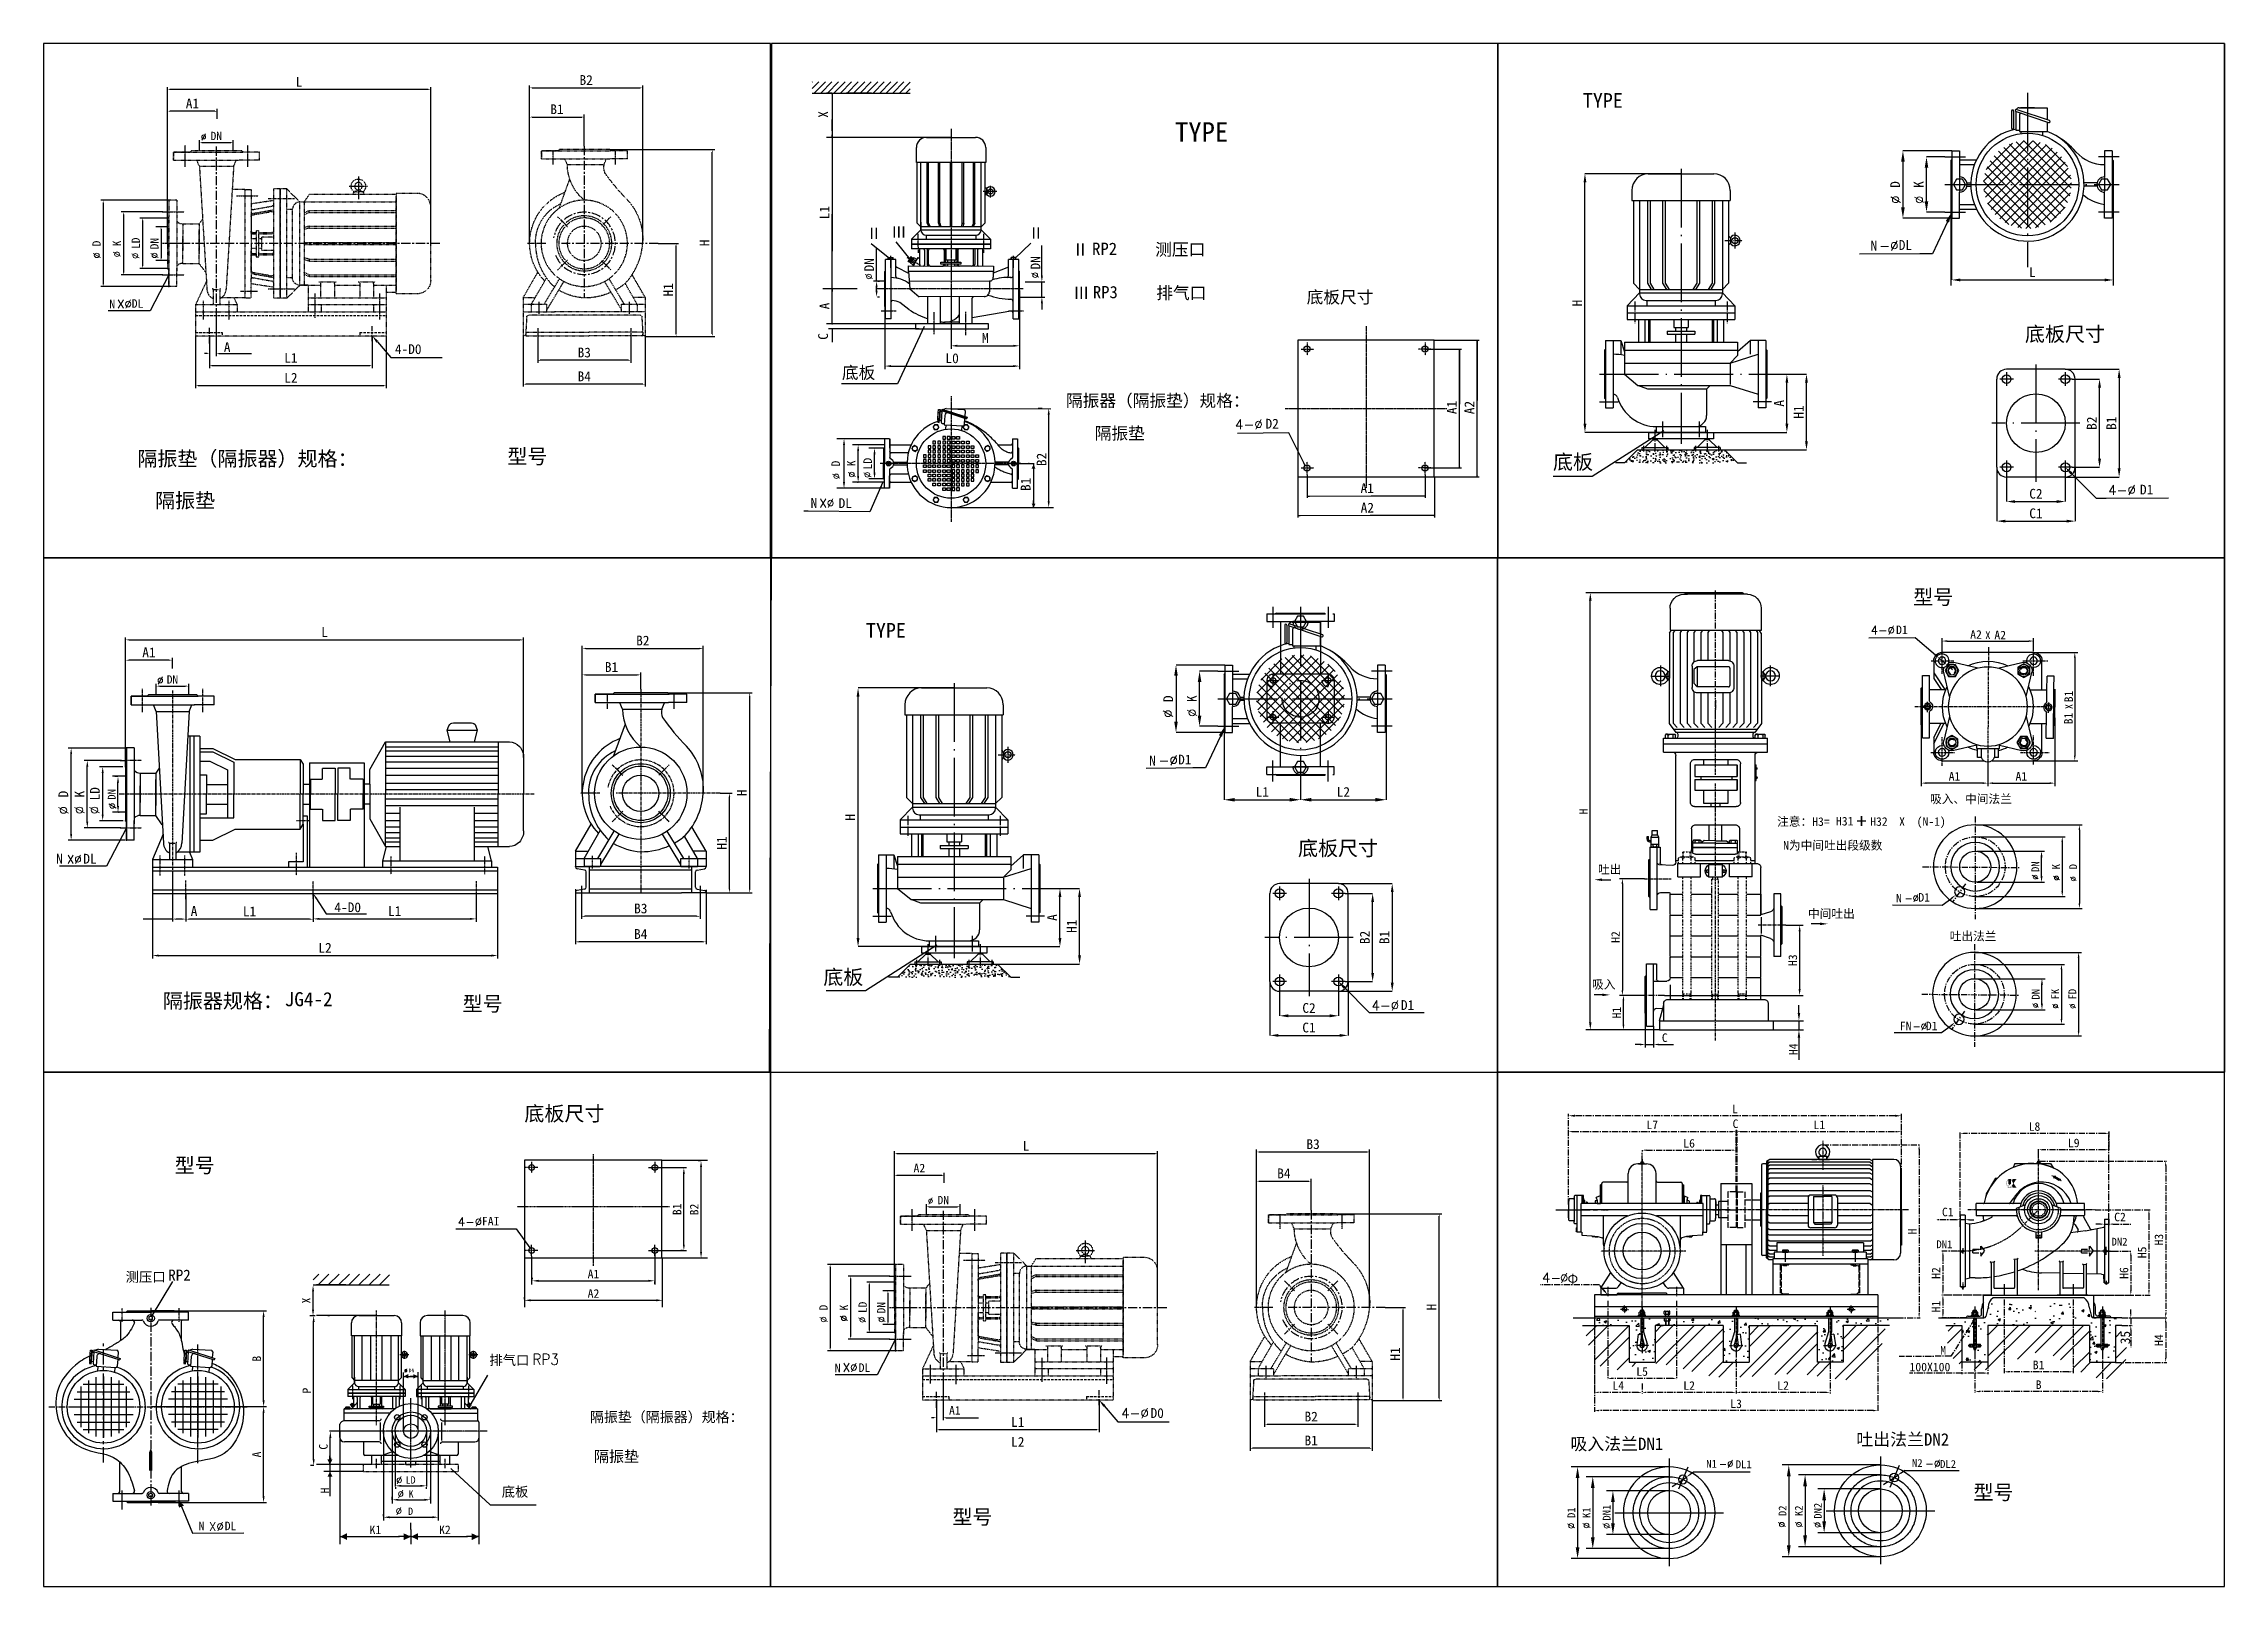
# Model space of a CAD drawing. Extents: x 1620 to 2878, y -792 to 791.
# Drawn here: x 1621 to 2512, y -792 to -162 of the extents above; entities that cross this region are included whole.
import ezdxf
from ezdxf.enums import TextEntityAlignment as Align

# ---------------------------------------------------------------- set-up
doc = ezdxf.new("R2010")
doc.units = 0
doc.header["$MEASUREMENT"] = 0
for name, pattern in [('ACAD_ISO05W100', [34, 24, -3, 0.5, -3, 0.5, -3]), ('CEN', [30.5, 24, -3, 0.5, -3]), ('CENTER', [2, 1.25, -0.25, 0.25, -0.25]), ('CENTERX2', [4, 2.5, -0.5, 0.5, -0.5]), ('DASHED', [0.75, 0.5, -0.25]), ('DIVIDE', [1.25, 0.5, -0.25, 0, -0.25, 0, -0.25]), ('DIVIDEX2', [2.5, 1, -0.5, 0, -0.5, 0, -0.5]), ('GEN3A', [3.1, 2.5, -0.6]), ('GEN4A', [16.25, 9.75, -1.5, 1, -1.5, 1, -1.5]), ('GEN7A', [7.5, 5, -1.25, 0, -1.25])]:
    doc.linetypes.add(name, pattern=pattern)
doc.layers.get('0').update_dxf_attribs({"linetype": 'CONTINUOUS'})
doc.layers.get('DEFPOINTS').update_dxf_attribs({"linetype": 'CONTINUOUS'})
for name, color, linetype in [('0N', 7, 'CONTINUOUS'), ('1', 7, 'CONTINUOUS'), ('1-CONT', 7, 'CONTINUOUS'), ('2', 1, 'CONTINUOUS'), ('2-LCONT', 5, 'CONTINUOUS'), ('22', 7, 'CONTINUOUS'), ('3-DIVIDE', 7, 'DIVIDE'), ('3A', 6, 'GEN3A'), ('4', 4, 'CENTERX2'), ('4-CENTER', 4, 'CENTER'), ('4A', 3, 'GEN4A'), ('4N', 3, 'CONTINUOUS'), ('5', 4, 'CENTERX2'), ('7', 1, 'CONTINUOUS'), ('7A', 4, 'GEN7A'), ('7AN', 4, 'GEN7A'), ('8', 20, 'CONTINUOUS'), ('BZ', 7, 'CONTINUOUS'), ('CS', 3, 'CONTINUOUS'), ('DASHED', 2, 'DASHED'), ('DH', 1, 'CEN'), ('GEVACTIVE', 2, 'CONTINUOUS'), ('LAYER1', 7, 'ACAD_ISO05W100'), ('PMX', 6, 'CONTINUOUS'), ('PMX0', 6, 'CONTINUOUS'), ('TEXT', 3, 'CONTINUOUS'), ('X', 6, 'ACAD_ISO05W100'), ('YHCENTER', 4, 'CENTER'), ('YHDIM', 1, 'CONTINUOUS'), ('YHPMX', 6, 'CONTINUOUS'), ('YHSOLID', 7, 'CONTINUOUS'), ('YHTHIN', 1, 'CONTINUOUS')]:
    doc.layers.add(name, color=color, linetype=linetype)
doc.styles.add('163', font='SimSun.ttf', dxfattribs={"width": 0.99})
doc.styles.add('HZTXT', font='txt.shx', dxfattribs={"bigfont": 'hztxt.shx'})
doc.styles.get("Standard").update_dxf_attribs({"font": 'SimSun.ttf', "width": 0.6})
doc.styles.add('TXT', font='txt.shx', dxfattribs={"width": 0.9})
doc.dimstyles.new('CENTER', dxfattribs={"dimtxt": 3, "dimasz": 1.8, "dimexe": 1.5, "dimexo": 0.0625, "dimgap": 3, "dimtad": 0, "dimdec": 3, "dimzin": 9, "dimdsep": 46, "dimtxsty": 'TXT', "dimblk1": 'A2', "dimblk2": 'A2', "dimsah": 1, "dimcen": 10, "dimclrd": 1, "dimclre": 1, "dimclrt": 3, "dimadec": 0, "dimazin": 0, "dimtfac": 1, "dimtdec": 1, "dimtmove": 0, "dimatfit": 1, "dimldrblk": 'A2', "dimfxl": 0, "dimtolj": 1, "dimtzin": 0, "dimarcsym": 0})
doc.dimstyles.new('GEN-ANSI', dxfattribs={"dimscale": 5, "dimtxt": 0.35, "dimasz": 0.35, "dimexe": 0.1, "dimexo": 0, "dimgap": 0.15, "dimtad": 1, "dimtoh": 1, "dimdec": 0, "dimzin": 0, "dimdsep": 46, "dimtxsty": 'TXT', "dimcen": 0, "dimclrd": 256, "dimclre": 256, "dimclrt": 2, "dimadec": 0, "dimazin": 0, "dimtp": 0.1, "dimtm": 0.1, "dimtfac": 0.71, "dimtdec": 3, "dimtmove": 0, "dimatfit": 3, "dimfxl": 0, "dimtolj": 1, "dimtzin": 0, "dimarcsym": 0})
doc.dimstyles.get("Standard").update_dxf_attribs({"dimtxt": 0.18, "dimasz": 0.18, "dimexe": 0.18, "dimexo": 0.0625, "dimgap": 0.09, "dimtad": 0, "dimtih": 1, "dimtoh": 1, "dimdec": 4, "dimzin": 0, "dimdsep": 46, "dimtxsty": 'Standard', "dimcen": 0.09, "dimadec": 0, "dimazin": 0, "dimtfac": 1, "dimtdec": 4, "dimtofl": 0, "dimtmove": 0, "dimatfit": 3, "dimfxl": 0, "dimtolj": 1, "dimtzin": 0, "dimarcsym": 0})
pattern_1 = [(45, (1125.894, -2323.924), (-6.629126, 6.629126), []), (45, (1125.894, -2319.2365), (-6.629126, 6.629126), [])]
pattern_2 = [(50, (1857.997, -2028.028), (10.758903, -0.94128), [1.125, -12.375]), (355, (1857.997, -2028.028), (-2.08127, 11.28288), [0.9, -9.9]), (100.4514, (1858.893, -2028.107), (8.67764, 10.34159), [0.9561, -10.51713]), (46.1842, (1857.997, -2025.028), (16.00862, -2.48279), [1.6875, -18.5625]), (96.6356, (1859.331, -2025.235), (14.01994, 14.61177), [1.43415, -15.7757]), (351.1842, (1857.997, -2025.028), (14.01993, 14.61178), [1.35, -14.85]), (21, (1859.497, -2025.778), (8.953606, -6.039283), [1.125, -12.375]), (326, (1859.497, -2025.778), (3.64973, 10.87725), [0.9, -9.9]), (71.4514, (1860.243, -2026.281), (12.60334, 4.83796), [0.9561, -10.51713]), (37.5, (1857.997, -2028.028), (0.182398, 4.993408), [0, -9.78, 0, -10.05, 0, -9.9375]), (7.5, (1857.997, -2028.028), (3.946043, 5.916176), [0, -5.73, 0, -9.555, 0, -3.7875]), (327.5, (1854.652, -2028.028), (8.007337, -0.338323), [0, -3.75, 0, -11.7, 0, -15.525]), (317.5, (1853.152, -2028.028), (8.747793, 1.501575), [0, -4.875, 0, -7.77, 0, -11.025])]

msp = doc.modelspace()

# ---------------------------------------------------------------- texts
at = {"style": 'HZTXT'}
for s, height, p in [('%%c', 4, (2379.99233, -227.38793)), ('%%c', 4, (2389.69494, -227.50199)), ('%%c', 4, (2082.71853, -437.29199)), ('%%c', 4, (2092.55225, -436.96446)), ('%%c', 2.5, (2436.28942, -503.38057)), ('%%c', 2.5, (2444.99337, -503.77577)), ('%%c', 2.5, (2451.82329, -504.13029)), ('%%c', 2.5, (2436.41855, -555.81901)), ('%%c', 2.5, (2444.55785, -556.07781)), ('%%c', 2.5, (2451.59757, -556.13863)), ('%%C', 3, (2253.18774, -768.4149)), ('%%C', 3, (2333.01941, -768.04088)), ('%%C', 3, (2340.00688, -768.04088)), ('%%C', 3, (2347.61822, -768.16555)), ('%%C', 3, (2246.94893, -768.53958)), ('%%C', 3, (2261.42296, -768.53958))]:
    msp.add_text(s, height=height, rotation=90, dxfattribs=at).set_placement(p)
for s, height, p in [('-%%c', 4, (2371.29534, -246.46608)), ('4-%%c', 4, (2464.84577, -346.27427)), ('4-%%c', 3.5, (2367.80512, -403.25539)), ('-%%c', 4, (2076.85979, -456.65457)), ('-%%c', 3, (2381.60505, -512.47104)), ('4-%%c', 4, (2163.83389, -556.75339)), ('-%%c', 3, (2384.89124, -564.80325)), ('4-%%c', 3.5, (1790.56884, -644.83848)), ('4-', 4, (2233.52079, -667.90655)), ('∅', 4, (2240.84021, -668.03486)), ('-%%c', 3, (2305.81821, -743.47986)), ('-%%c', 3.2, (2390.04212, -743.47986)), ('X%%c', 3.5, (1688.92626, -769.28772))]:
    msp.add_text(s, height=height, dxfattribs=at).set_placement(p)
msp.add_text('X%%c', height=3.5, dxfattribs=at).set_placement((1944.34082, -351.34303), align=Align.RIGHT)
msp.add_text('X', height=3).set_placement((2415.68142, -405.93707), align=Align.BOTTOM_CENTER)
for s, height, p in [('X', 3, (2451.20032, -432.70226)), ('H3', 3.5, (2338.77819, -536.28039))]:
    msp.add_text(s, height=height, rotation=90).set_placement(p, align=Align.BOTTOM_CENTER)
for s, p in [('底板尺寸', (2133.83267, -493.56278)), ('底板', (1939.877, -546.15951))]:
    msp.add_text(s, height=6).set_placement(p)
msp.add_text('35', height=4, rotation=90).set_placement((2473.80314, -693.09787))
for tag, height, p in [('L', 4, (1725.71627, -180.7348)), ('B2', 4, (1842.992, -180.03041)), ('A1', 4, (1682.11928, -189.59649)), ('B1', 4, (1831.05288, -191.96813)), ('DN', 3.4, (1691.88349, -202.3952)), ('L', 4, (2433.86955, -258.47819)), ('M', 4, (2006.04949, -285.3667)), ('L1', 4, (1722.34434, -293.49109)), ('B3', 4, (1842.21107, -291.29513)), ('L0', 4, (1992.51345, -293.65162)), ('L2', 4, (1722.34434, -301.62064)), ('B4', 4, (1842.21107, -301.04513)), ('A1', 4, (2162.08941, -346.72833)), ('C2', 4, (2435.31876, -348.97458)), ('A2', 4, (2162.14496, -354.65272)), ('C1', 4, (2435.31876, -356.97458)), ('L', 4, (1736.09797, -405.45543)), ('A1', 4, (1664.35323, -413.75038)), ('B2', 4, (1866.13026, -408.94491)), ('B1', 4, (1853.34836, -419.7459)), ('DN', 3.4, (1673.9544, -424.34707)), ('A1', 3.5, (2402.06802, -463.95641)), ('A1', 3.5, (2429.35609, -463.95641)), ('L1', 4, (2119.23373, -470.75327)), ('L2', 4, (2152.35873, -470.75327)), ('L1', 4, (1705.44366, -519.51601)), ('L1', 4, (1764.74715, -519.39428)), ('B3', 4, (1865.29421, -518.33664)), ('B4', 4, (1865.29421, -528.7721)), ('L2', 4, (1736.3069, -534.38003)), ('C2', 4, (2138.31876, -558.97458)), ('C1', 4, (2138.31876, -566.97458)), ('L', 3.5, (2312.36074, -599.80249)), ('L7', 3.5, (2278.57059, -606.28934)), ('L1', 3.5, (2346.8037, -606.28934)), ('L8', 3.5, (2434.74222, -606.98365)), ('L', 4, (2022.71627, -615.2858)), ('B3', 4, (2139.992, -614.58141)), ('L6', 3.5, (2293.60828, -613.837)), ('L9', 3.5, (2450.77347, -613.67342)), ('B4', 4, (2128.05288, -626.51913)), ('DN', 3.4, (1988.88349, -636.9462)), ('A1', 3.5, (1845.98341, -667.19931)), ('A2', 3.5, (1845.98341, -675.16624)), ('DN', 1.5, (1771.65494, -705.01278)), ('L5', 3.5, (2274.41958, -707.04612)), ('B1', 3.5, (2436.42972, -704.3583)), ('L4', 3.5, (2264.68735, -712.75774)), ('L2', 3.5, (2293.62345, -712.75774)), ('L2', 3.5, (2332.0171, -712.75774)), ('B', 3.5, (2436.42972, -712.42175)), ('B2', 4, (2139.21107, -725.84613)), ('L3', 3.5, (2312.81323, -720.20442)), ('L1', 4, (2019.34434, -728.04209)), ('B1', 4, (2139.21107, -735.59613)), ('L2', 4, (2019.34434, -736.17164)), ('LD', 3, (1771.25116, -750.92168)), ('K', 3, (1771.44416, -756.61128)), ('D', 3, (1771.25116, -763.69908)), ('K1', 3.5, (1756.87399, -771.67327)), ('K2', 3.5, (1785.27389, -771.67327))]:
    msp.add_attdef(tag, text='', height=height).set_placement(p, align=Align.BOTTOM_CENTER)
for tag, p, height in [('TYPE', (2250.20756, -188.17748), 6), ('RP2', (2049.69994, -248.23199), 5), ('DL', (2379.28017, -246.21307), 4), ('DL', (1657.32621, -269.85237), 3.5), ('RP3', (2049.99701, -265.94252), 5), ('A', (1694.95496, -287.95028), 4), ('4-D0', (1764.84184, -288.72956), 4), ('D2', (2120.54542, -319.18044), 4), ('D1', (2477.83462, -346.09171), 4), ('型号', (2385.17476, -390.97478), 6), ('TYPE', (1957.28846, -404.55288), 6), ('D1', (2378.18385, -403.10509), 3.5), ('D1', (2084.83766, -456.34048), 4), ('H31', (2353.61806, -481.25168), 3.5), ('H32', (2367.59986, -481.3942), 3.5), ('DL', (1637.53828, -496.82655), 4), ('A', (1681.41896, -518.17918), 4), ('4-D0', (1740.11727, -516.64978), 4), ('D1', (2387.2766, -512.36904), 3.5), ('型号', (1792.48446, -557.06118), 6), ('D1', (2175.86554, -556.5857), 4), ('C', (2282.47306, -569.65057), 3.5), ('D1', (2390.3445, -564.85215), 3.5), ('C', (2311.37772, -604.80843), 3.5), ('C2', (2467.28826, -642.86928), 3.5), ('RP2', (1672.24561, -667.11679), 4.5), ('Φ', (2243.92207, -668.41978), 4), ('DL', (1954.32621, -704.40337), 3.5), ('A1', (1991.25156, -721.85218), 3.5), ('D0', (2073.57779, -723.20387), 4), ('N1', (2300.60906, -743.51664), 3.2), ('DL1', (2312.6809, -743.72921), 3.2), ('N2', (2384.66419, -743.21105), 3.2), ('DL2', (2396.15615, -743.60454), 3.2), ('型号', (2409.78977, -756.56503), 6), ('N', (1684.62649, -769.02988), 3.5), ('DL', (1695.31984, -769.03883), 3.5)]:
    msp.add_attdef(tag, p, '', height=height)
for tag, height, p in [('X', 4, (1943.03753, -190.89918)), ('D', 4, (2380.98373, -219.50327)), ('K', 4, (2390.60873, -219.50327)), ('L1', 4, (1943.57373, -230.97308)), ('D', 3.4, (1645.65605, -243.57492)), ('K', 3.4, (1654.00563, -243.57492)), ('LD', 3.4, (1661.66953, -243.48101)), ('DN', 3.4, (1669.28066, -243.6356)), ('H', 4, (1894.53506, -243.36911)), ('H1', 4, (1879.72741, -262.51727)), ('H', 4, (2251.06876, -267.91208)), ('A', 4, (1943.57973, -269.12358)), ('A1', 4, (2199.85271, -310.55557)), ('A2', 4, (2207.03499, -310.58158)), ('A', 4, (2333.56876, -308.84958)), ('H1', 4, (2341.56876, -312.40514)), ('B2', 4, (2461.31876, -316.97458)), ('B1', 4, (2469.31876, -316.97458)), ('B2', 4, (2032.24742, -331.78048)), ('D', 3.5, (1947.72833, -333.47618)), ('K', 3.5, (1954.06813, -333.38028)), ('LD', 3.5, (1960.79833, -333.49628)), ('B1', 4, (2025.75016, -341.97198)), ('D', 4, (2083.98373, -429.50327)), ('K', 4, (2093.60873, -429.50327)), ('D', 4, (1632.56177, -468.44292)), ('K', 4, (1639.16778, -468.44292)), ('LD', 4, (1645.45416, -468.31871)), ('DN', 3.2, (1651.71397, -468.56713)), ('H', 4, (1909.80621, -467.9235)), ('H', 4, (1954.06876, -477.91208)), ('H', 3.5, (2253.2525, -475.50708)), ('H1', 4, (1901.58869, -488.42333)), ('DN', 3.2, (2437.61797, -498.08043)), ('K', 3.2, (2446.07248, -498.08043)), ('D', 3.2, (2453.0783, -498.08043)), ('A', 4, (2036.56876, -518.84958)), ('H1', 4, (2044.56876, -522.40514)), ('B2', 4, (2164.31876, -526.97458)), ('B1', 4, (2172.31876, -526.97458)), ('H2', 3.5, (2266.36636, -526.81054)), ('DN', 3.2, (2437.78535, -550.15485)), ('FK', 3.2, (2445.75496, -550.15485)), ('FD', 3.2, (2452.76078, -550.15485)), ('H1', 3.5, (2266.79161, -557.679)), ('B1', 3.5, (1882.90776, -637.98724)), ('B2', 3.5, (1889.93192, -638.08208)), ('H', 3.5, (2387.58563, -647.03759)), ('H3', 3.5, (2488.34254, -650.36852)), ('H5', 3.5, (2481.50018, -655.59468)), ('H2', 3.5, (2397.31092, -664.03218)), ('H6', 3.5, (2474.07698, -664.03045)), ('X', 3.5, (1731.3977, -675.26332)), ('D', 3.4, (1942.65605, -678.12592)), ('K', 3.4, (1951.00563, -678.12592)), ('LD', 3.4, (1958.66953, -678.03201)), ('DN', 3.4, (1966.28066, -678.1866)), ('H', 4, (2191.53506, -677.92011)), ('H1', 3.5, (2397.31092, -677.69665)), ('H1', 4, (2176.72741, -697.06827)), ('H4', 3.5, (2488.34254, -691.42406)), ('B', 3.5, (1711.1953, -699.0066)), ('P', 3.5, (1731.64718, -712.03142)), ('A', 3.5, (1711.1953, -738.13978)), ('C', 3.5, (1738.43166, -734.95988)), ('D1', 3.2, (2248.05181, -761.88211)), ('K1', 3.2, (2254.25601, -761.88211)), ('DN1', 3.2, (2262.49552, -761.88211)), ('D2', 3.2, (2334.3474, -761.12572)), ('K2', 3.2, (2341.00603, -761.12572)), ('DN2', 3.2, (2348.79111, -761.12572))]:
    msp.add_attdef(tag, text='', height=height, rotation=90).set_placement(p, align=Align.BOTTOM_CENTER)
for tag, p, height in [('DN', (2028.54579, -254.22428), 4), ('DN', (1960.58026, -255.01706), 4), ('H4', (2337.98076, -575.02128), 3.5), ('H', (1737.95866, -754.04028), 3.5)]:
    msp.add_attdef(tag, p, '', height=height, rotation=90)
for tag, height, p in [('N', 4, (2370.48546, -246.46609)), ('N', 3.5, (1650.55674, -270.06509)), ('N', 4, (1937.42617, -351.55677)), ('DL', 4, (1951.57084, -351.61519)), ('N', 4, (2075.77963, -456.77036)), ('N', 4, (1629.15257, -496.82655)), ('N', 3.5, (2380.52456, -512.6993)), ('FN', 3.5, (2384.50196, -564.88928)), ('C1', 3.5, (2401.68356, -640.84608)), ('M', 3.5, (2398.60848, -697.33915)), ('N', 3.5, (1946.93254, -704.57356))]:
    msp.add_attdef(tag, text='', height=height).set_placement(p, align=Align.RIGHT)
for tag, height, p in [('C', 4, (1942.98312, -280.19274)), ('B1', 3.5, (2451.38352, -435.1923))]:
    msp.add_attdef(tag, text='', height=height, rotation=90).set_placement(p, align=Align.BOTTOM_RIGHT)
msp.add_attdef('A2', text='', height=3.5).set_placement((2413.22742, -406.04967), align=Align.BOTTOM_RIGHT)
for tag, p in [('A2', (2418.34163, -406.27746)), ('FAI', (1800.41148, -645.64183))]:
    msp.add_attdef(tag, text='', height=3.5).set_placement(p, align=Align.BOTTOM_LEFT)
msp.add_attdef('B1', text='', height=3.5, rotation=90).set_placement((2451.51824, -430.96112), align=Align.BOTTOM_LEFT)
msp.add_attdef('A2', text='', height=3.5).set_placement((1979.11928, -621.14749), align=Align.MIDDLE)
at = {"style": 'TXT', "width": 0.9}
msp.add_attdef('RP3', (1821.05416, -701.53568), '', height=4.5, dxfattribs=at)
at = {"layer": '1'}
for s, p in [('DN2', (2466.20891, -652.82446)), ('DN1', (2394.64736, -653.86965))]:
    msp.add_text(s, height=3.2, dxfattribs=at).set_placement(p)
at = {"layer": '5'}
msp.add_text('100X100', height=3.5, dxfattribs=at).set_placement((2383.68058, -704.15075))
at = {"layer": '8'}
for s, height, p in [('吸入、中间法兰', 3.5, (2392.07796, -472.18748)), ('注意：H3=', 3.5, (2329.59933, -481.42601)), ('+', 6, (2362.03901, -482.398)), ('X  (N-1)', 3.5, (2379.44157, -481.3942)), ('N为中间吐出段级数', 3.5, (2332.02913, -491.13736)), ('吐出', 3.5, (2256.38888, -500.9689)), ('中间吐出', 3.5, (2342.20103, -519.04946)), ('吐出法兰', 3.5, (2400.1031, -528.238)), ('吸入 ', 3.5, (2253.95849, -547.91796)), ('吸入法兰DN1', 5.06, (2245.1434, -736.31782)), ('吐出法兰DN2', 5.06, (2361.95498, -734.49561))]:
    msp.add_text(s, height=height, dxfattribs=at).set_placement(p)
at = {"layer": 'BZ'}
for s, p in [('底板尺寸', (2430.83267, -283.56278)), ('底板', (2237.99732, -335.79456))]:
    msp.add_text(s, height=6, dxfattribs=at).set_placement(p)
at = {"layer": 'TEXT', "ltscale": 0.2}
for s, height, p in [('Ⅱ  ', 4.65, (1957.4113, -241.73729)), ('Ⅲ', 4.65, (1967.56993, -241.21676)), ('Ⅱ  ', 4.65, (2023.60653, -241.63281)), ('Ⅱ        测压口', 5, (2041.4475, -248.52039)), ('Ⅲ        排气口', 5, (2041.89474, -266.25673)), ('底板尺寸', 5, (2137.34528, -267.98573)), ('底板', 5, (1947.46627, -298.82263)), ('隔振器（隔振垫）规格：', 5, (2039.01186, -310.26425)), ('隔振垫（隔振器）规格：', 6, (1659.59297, -334.4577)), ('隔振器规格：', 6, (1670.00593, -555.87146)), ('JG4-2', 5.76, (1719.81541, -555.06221))]:
    msp.add_text(s, height=height, dxfattribs=at).set_placement(p)
at = {"layer": 'YHCENTER', "insert": (1935.44535, -351.76197), "char_height": 2.5, "attachment_point": 6}
msp.add_mtext('\\A1; ', dxfattribs=at)
at = {"layer": 'YHDIM', "style": 'HZTXT'}
for s, height, p in [('%%c', 2.5, (1685.64948, -201.32737)), ('X%%c', 3.5, (1651.36527, -270.06509)), ('%%c', 3, (1667.73047, -423.5377)), ('X%%c', 3.5, (1630.8705, -496.82655)), ('%%c', 2.5, (1982.64949, -635.87837)), ('%%c', 1.5, (1768.66858, -704.62845)), ('X%%c', 3.5, (1947.82882, -704.37241)), ('4-%%c', 4, (2061.56299, -723.2717)), ('%%c', 3, (1765.33523, -750.16207)), ('%%c', 3, (1765.92918, -755.75766)), ('%%c', 3, (1765.16553, -762.70976))]:
    msp.add_text(s, height=height, dxfattribs=at).set_placement(p)
for height, p in [(3, (1644.52369, -249.74348)), (3, (1652.78194, -249.25329)), (3, (1660.30431, -249.90688)), (3, (1668.15373, -249.74348)), (3, (1960.02467, -258.34707)), (3, (2027.95848, -257.80942)), (3, (1946.67699, -339.92583)), (3, (1953.05481, -339.21641)), (3, (1959.38512, -339.33797)), (4, (1631.421, -476.7684)), (4, (1637.98069, -476.67737)), (4, (1644.08485, -476.67737)), (3, (1650.91787, -474.5836)), (3, (1941.52369, -684.29448)), (3, (1949.78194, -683.80429)), (3, (1957.30431, -684.45788)), (3, (1965.15373, -684.29448))]:
    msp.add_text('%%c', height=height, rotation=90, dxfattribs=at).set_placement(p)
at = {"layer": 'YHDIM', "ltscale": 0.2, "style": 'HZTXT'}
msp.add_text('4-%%c', height=4, dxfattribs=at).set_placement((2108.10862, -319.46071))
at = {"layer": 'YHDIM', "color": 3, "ltscale": 0.2}
for s, height, p in [('底板尺寸', 6, (1817.74486, -601.90892)), ('测压口', 4, (1654.8069, -667.60354)), ('排气口', 4, (1803.44068, -701.58347)), (' 隔振垫（隔振器）规格：', 4.185, (1841.65024, -724.89697)), ('底板', 4, (1808.47859, -755.35909))]:
    msp.add_text(s, height=height, dxfattribs=at).set_placement(p)
at = {"layer": 'YHDIM'}
for tag, p, height in [('TYPE', (2083.55393, -202.04758), 8), ('型号', (1810.76626, -333.53238), 6), ('隔振垫', (1666.84106, -351.56338), 6), ('型号', (1674.86536, -623.03798), 6), ('隔振垫', (1846.16136, -741.18918), 4.5), ('型号', (1992.63444, -766.60928), 6)]:
    msp.add_attdef(tag, p, '', height=height, dxfattribs=at)
msp.add_attdef('隔振垫', text='', height=5, dxfattribs=at).set_placement((2060.98301, -325.10476), align=Align.BOTTOM_CENTER)

# ---------------------------------------------------------------- blocks, each defined once
blk = doc.blocks.new('KQLDZ')
at = {"layer": 'BZ'}
h = blk.add_hatch(dxfattribs=at)
h.set_pattern_fill('AR-CONC', color=256, scale=3, style=0)
h.set_pattern_definition([(50, (-139.212, -109.635), (21.5178, -1.8826), [2.25, -24.75]), (355, (-139.212, -109.635), (-4.1625, 22.5658), [1.8, -19.8]), (100.451, (-137.419, -109.792), (17.3553, 20.6832), [1.9122, -21.0343]), (46.184, (-139.212, -103.635), (32.0172, -4.9656), [3.375, -37.125]), (96.636, (-136.544, -104.05), (28.04, 29.2235), [2.8683, -31.5514]), (351.184, (-139.21, -103.635), (28.04, 29.2236), [2.7, -29.7]), (21, (-136.212, -105.135), (17.9072, -12.0786), [2.25, -24.75]), (326, (-136.212, -105.135), (7.2995, 21.7545), [1.8, -19.8]), (71.451, (-134.72, -106.142), (25.2067, 9.6759), [1.9122, -21.0343]), (37.5, (-139.212, -109.635), (0.3648, 9.98682), [0, -19.56, 0, -20.1, 0, -19.875]), (7.5, (-139.212, -109.635), (7.8921, 11.83235), [0, -11.46, 0, -19.11, 0, -7.575]), (327.5, (-145.902, -109.635), (16.01467, -0.67665), [0, -7.5, 0, -23.4, 0, -31.05]), (317.5, (-148.902, -109.635), (17.4956, 3.00315), [0, -9.75, 0, -15.54, 0, -22.05])])
h.paths.add_polyline_path([(-100, -40), (-130, -70), (130, -70), (100, -40)])
at = {"layer": 'CS'}
for p, q in [((-75, 0), (75, 0)), ((-75, 0), (-75, -15)), ((-100, -40), (-130, -70)), ((-100, -40), (100, -40)), ((-90, -35), (-30, -35)), ((-90, -35), (-90, -40)), ((-65, -17), (-83, -35)), ((75, -15), (-75, -15)), ((-65, -15), (-65, -17)), ((-65, -16), (-55, -16)), ((-65, -17), (-55, -17)), ((-55, -15), (-55, -17)), ((-55, -17), (-37, -35)), ((-30, -35), (-30, -40)), ((90, -35), (30, -35)), ((30, -35), (30, -40)), ((55, -17), (37, -35)), ((55, -15), (55, -17)), ((65, -16), (55, -16)), ((65, -17), (55, -17)), ((65, -15), (65, -17)), ((65, -17), (83, -35)), ((75, 0), (75, -15)), ((90, -35), (90, -40)), ((100, -40), (130, -70)), ((-130, -70), (-150.8, -70)), ((130, -70), (150.8, -70))]:
    blk.add_line(p, q, dxfattribs=at)
at = {"layer": 'DH'}
for p, q in [((-60, 5.9), (-60, -44)), ((60, 5.9), (60, -44)), ((-86.5, -30.7), (-86.5, -44)), ((-33.5, -30.7), (-33.5, -44)), ((33.5, -30.7), (33.5, -44)), ((86.5, -30.7), (86.5, -44))]:
    blk.add_line(p, q, dxfattribs=at)
blk = doc.blocks.new('KQLDH')
at = {"layer": 'CS'}
for p, q in [((5.8, 9.1), (0, 14.9)), ((5.8, 9.1), (5.8, -9.1)), ((5.8, -9.1), (0, -14.9))]:
    blk.add_line(p, q, dxfattribs=at)
blk.add_circle((20.4, 0), 10, dxfattribs=at)
blk.add_arc((20.4, 0), 17.2, 211.99098, 148.00902, dxfattribs=at)
at = {"layer": 'DH'}
for p, q in [((-11.9, 0), (46.6, 0)), ((20.4, 26.2), (20.4, -26.2))]:
    blk.add_line(p, q, dxfattribs=at)
blk = doc.blocks.new('KQLDJK1')
at = {"layer": 'CS'}
for p, q in [((-89.6, 0), (89.6, 0)), ((-134.6, -45), (-134.6, -72.1)), ((134.6, -45), (134.6, -72.1)), ((-134.6, -72.1), (134.6, -72.1)), ((-130.4, -72.1), (-130.4, -294.8)), ((-113.6, -72.1), (-113.6, -323.5)), ((-92.1, -72.1), (-92.1, -294.8)), ((-84.9, -72.1), (-84.9, -294.8)), ((-50.3, -72.1), (-50.3, -294.8)), ((-43.1, -72.1), (-43.1, -294.8)), ((43.1, -72.1), (43.1, -294.8)), ((50.3, -72.1), (50.3, -294.8)), ((84.9, -72.1), (84.9, -294.8)), ((92.1, -72.1), (92.1, -294.8)), ((113.6, -72.1), (113.6, -323.5)), ((130.4, -72.1), (130.4, -294.8)), ((-147.3, -355.6), (-113.6, -320.7)), ((-113.6, -311.5), (-130.4, -294.8)), ((-113.6, -311.5), (113.6, -311.5)), ((-113.6, -320.7), (113.6, -320.7)), ((-95.6, -341.5), (95.6, -341.5)), ((-93.3, -341.5), (-93.3, -355.6)), ((-92.1, -294.8), (-81.5, -311.5)), ((-84.9, -294.8), (-74.3, -311.5)), ((-50.3, -294.8), (-39.7, -311.5)), ((-43.1, -294.8), (-32.5, -311.5)), ((43.1, -294.8), (32.5, -311.5)), ((50.3, -294.8), (39.7, -311.5)), ((84.9, -294.8), (74.3, -311.5)), ((92.1, -294.8), (81.5, -311.5)), ((93.3, -341.5), (93.3, -355.6)), ((113.6, -311.5), (130.4, -294.8)), ((147.3, -355.6), (113.6, -320.7)), ((-147.3, -355.6), (147.3, -355.6)), ((-147.3, -355.6), (-147.3, -393)), ((-147.3, -374.6), (147.3, -374.6)), ((-147.3, -393), (147.3, -393)), ((-116.6, -393), (-116.6, -453.9)), ((-98.8, -393), (-98.8, -453.9)), ((-89, -393), (-89, -453.9)), ((-85.4, -393), (-85.4, -453.9)), ((-19.8, -393), (-19.8, -414.1)), ((19.8, -393), (19.8, -414.1)), ((85.4, -393), (85.4, -453.9)), ((89, -393), (89, -453.9)), ((98.8, -393), (98.8, -453.9)), ((116.6, -393), (116.6, -453.9)), ((147.3, -355.6), (147.3, -393)), ((-155, -453.9), (155, -453.9)), ((-155, -453.9), (-155, -540)), ((-38.1, -423.9), (38.1, -423.9)), ((-38.1, -423.9), (-38.1, -432.4)), ((-38.1, -432.4), (38.1, -432.4)), ((-19.8, -414.1), (19.8, -414.1)), ((-14.8, -414.1), (-14.8, -423.9)), ((-14.8, -432.4), (-14.8, -453.9)), ((14.8, -414.1), (14.8, -423.9)), ((14.8, -432.4), (14.8, -453.9)), ((38.1, -423.9), (38.1, -432.4)), ((155, -453.9), (155, -490)), ((-155, -474.9), (155, -474.9)), ((-155, -510), (135, -510)), ((135, -510), (155, -490)), ((135, -512), (135, -568)), ((-155, -540), (-118, -570)), ((-118, -570), (135, -570)), ((-90.9, -580), (-118, -570)), ((70, -580), (-90.9, -580)), ((70, -580), (80, -570))]:
    blk.add_line(p, q, dxfattribs=at)
for centre, radius, start, end in [((-89.6, -45), 45, 90, 180), ((89.6, -45), 45, 0, 90), ((-95.6, -323.5), 18, 180, 270), ((95.6, -323.5), 18, 270, 0)]:
    blk.add_arc(centre, radius, start, end, dxfattribs=at)
at = {"layer": 'DH'}
for p, q in [((-126.3, -344.4), (-126.3, -404.7)), ((126.3, -344.4), (126.3, -404.7))]:
    blk.add_line(p, q, dxfattribs=at)
blk = doc.blocks.new('KQLDJK2')
at = {"layer": 'BZ'}
h = blk.add_hatch(dxfattribs=at)
h.set_pattern_fill('ANSI37', color=256, scale=138.896405, style=0)
h.set_pattern_definition([(45, (-749.856, -271.13), (-12.27682, 12.27682), []), (135, (-749.856, -271.13), (-12.27682, -12.27682), [])])
h.paths.add_polyline_path([(0, 120.4, 0.414214), (-120.4, 0), (0, 0)])
h.paths.add_polyline_path([(0, 120.4), (0, 0), (120.4, 0, 0.414214)])
h.paths.add_polyline_path([(120.4, 0), (0, 0), (0, -120.4, 0.414214)])
h.paths.add_polyline_path([(0, 0), (-120.4, 0, 0.414214), (0, -120.4)])
at = {"layer": 'CS'}
for p, q in [((-43.4, 201.1), (-43.4, 154.3)), ((-37.8, 201.1), (-37.8, 154.3)), ((-32, 199.9), (-32, 148.6)), ((-31.3, 199.5), (57.9, 169.8)), ((-29.3, 205.4), (59.9, 175.7)), ((-22.8, 210), (53.7, 210)), ((-21.9, 190), (-21.9, 144.7)), ((53.7, 210), (53.7, 177.8)), ((-32, 148.6), (-21.9, 148.6)), ((-21.9, 144.7), (53.7, 144.7)), ((-17.9, 144.7), (-17.9, 139.1)), ((41.6, 144.7), (41.6, 134)), ((53.7, 171.2), (53.7, 144.7))]:
    blk.add_line(p, q, dxfattribs=at)
blk.add_circle((0, 0), 140.3, dxfattribs=at)
for centre, radius, start, end in [((-40.6, 201.1), 2.77, 0, 180), ((-30.3, 202.5), 3.11, 71.58554, 251.58554), ((-22.8, 200.7), 9.26, 90, 148.71904), ((-17.3, 190), 4.63, 71.58554, 180), ((0, 0), 155, 101.92254, 69.72759), ((-40.6, 154.3), 2.77, 180, 0), ((58.9, 172.8), 3.11, 251.58554, 71.58554)]:
    blk.add_arc(centre, radius, start, end, dxfattribs=at)
blk = doc.blocks.new('*D15')
at = {"layer": 'DEFPOINTS', "color": 0}
for p in [(1838.61, -507.31), (1891.98, -507.53), (1838.61, -528.77)]:
    blk.add_point(p, dxfattribs=at)
at = {"layer": 'YHDIM', "color": 0, "lineweight": -2}
for p, q in [((1838.61, -507.31), (1838.61, -529.77)), ((1891.98, -507.53), (1891.98, -529.77)), ((1890.48, -528.77), (1840.11, -528.77))]:
    blk.add_line(p, q, dxfattribs=at)
at = {"layer": 'YHDIM', "color": 0}
for points in [[(1840.11, -528.52), (1840.11, -529.02), (1838.61, -528.77)], [(1890.48, -528.52), (1890.48, -529.02), (1891.98, -528.77)]]:
    blk.add_solid(points, dxfattribs=at)
blk = doc.blocks.new('*D16')
at = {"layer": 'DEFPOINTS', "color": 0}
for p in [(1876.41, -427.09), (1909.81, -427.09), (1891.98, -508.75)]:
    blk.add_point(p, dxfattribs=at)
at = {"layer": 'YHDIM', "color": 0, "lineweight": -2}
for p, q in [((1876.41, -427.09), (1910.81, -427.09)), ((1909.81, -507.25), (1909.81, -428.59)), ((1891.98, -508.75), (1910.81, -508.75))]:
    blk.add_line(p, q, dxfattribs=at)
at = {"layer": 'YHDIM', "color": 0}
for points in [[(1909.56, -428.59), (1910.06, -428.59), (1909.81, -427.09)], [(1909.56, -507.25), (1910.06, -507.25), (1909.81, -508.75)]]:
    blk.add_solid(points, dxfattribs=at)
blk = doc.blocks.new('*D17')
at = {"layer": 'DEFPOINTS', "color": 0}
for p in [(1890.86, -408.94), (1841.4, -468.09), (1890.86, -468.09)]:
    blk.add_point(p, dxfattribs=at)
at = {"layer": 'YHDIM', "color": 0, "lineweight": -2}
for p, q in [((1841.4, -468.09), (1841.4, -407.94)), ((1842.9, -408.94), (1889.36, -408.94)), ((1890.86, -468.09), (1890.86, -407.94))]:
    blk.add_line(p, q, dxfattribs=at)
at = {"layer": 'YHDIM', "color": 0}
for points in [[(1842.9, -408.69), (1842.9, -409.19), (1841.4, -408.94)], [(1889.36, -408.69), (1889.36, -409.19), (1890.86, -408.94)]]:
    blk.add_solid(points, dxfattribs=at)
blk = doc.blocks.new('*D18')
at = {"layer": 'DEFPOINTS', "color": 0}
for p in [(1817.44, -405.46), (1654.75, -413.36), (1817.44, -453.55)]:
    blk.add_point(p, dxfattribs=at)
at = {"layer": 'YHDIM', "color": 0, "lineweight": -2}
for p, q in [((1654.75, -413.36), (1654.75, -404.46)), ((1656.25, -405.46), (1815.94, -405.46)), ((1817.44, -453.55), (1817.44, -404.46))]:
    blk.add_line(p, q, dxfattribs=at)
at = {"layer": 'YHDIM', "color": 0}
for points in [[(1656.25, -405.21), (1656.25, -405.71), (1654.75, -405.46)], [(1815.94, -405.21), (1815.94, -405.71), (1817.44, -405.46)]]:
    blk.add_solid(points, dxfattribs=at)
blk = doc.blocks.new('*D19')
at = {"layer": 'DEFPOINTS', "color": 0}
for p in [(1679.47, -511.32), (1731.42, -508.85), (1679.47, -519.52)]:
    blk.add_point(p, dxfattribs=at)
at = {"layer": 'YHDIM', "color": 0, "lineweight": -2}
for p, q in [((1679.47, -511.32), (1679.47, -520.52)), ((1731.42, -508.85), (1731.42, -520.52)), ((1729.92, -519.52), (1680.97, -519.52))]:
    blk.add_line(p, q, dxfattribs=at)
at = {"layer": 'YHDIM', "color": 0}
for points in [[(1680.97, -519.27), (1680.97, -519.77), (1679.47, -519.52)], [(1729.92, -519.27), (1729.92, -519.77), (1731.42, -519.52)]]:
    blk.add_solid(points, dxfattribs=at)
blk = doc.blocks.new('*D20')
at = {"layer": 'DEFPOINTS', "color": 0}
for p in [(1673.95, -499.93), (1679.47, -509.24), (1673.95, -519.48)]:
    blk.add_point(p, dxfattribs=at)
at = {"layer": 'YHDIM', "color": 0, "lineweight": -2}
for p, q in [((1673.95, -499.93), (1673.95, -520.48)), ((1679.47, -509.24), (1679.47, -520.48)), ((1673.95, -519.48), (1661.93, -519.48)), ((1677.97, -519.48), (1675.45, -519.48))]:
    blk.add_line(p, q, dxfattribs=at)
at = {"layer": 'YHDIM', "color": 0}
for points in [[(1675.45, -519.23), (1675.45, -519.73), (1673.95, -519.48)], [(1677.97, -519.23), (1677.97, -519.73), (1679.47, -519.48)]]:
    blk.add_solid(points, dxfattribs=at)
at = {"layer": 'YHDIM', "color": 0, "insert": (1663.29, -517.98), "char_height": 2, "attachment_point": 5}
blk.add_mtext('\\A1;  ', dxfattribs=at)
blk = doc.blocks.new('*D21')
at = {"layer": 'DEFPOINTS', "color": 0}
for p in [(1654.75, -413.75), (1673.95, -417.15), (1654.75, -457.32)]:
    blk.add_point(p, dxfattribs=at)
at = {"layer": 'YHDIM', "color": 0, "lineweight": -2}
for p, q in [((1654.75, -457.32), (1654.75, -412.75)), ((1672.45, -413.75), (1656.25, -413.75)), ((1673.95, -417.15), (1673.95, -412.75))]:
    blk.add_line(p, q, dxfattribs=at)
at = {"layer": 'YHDIM', "color": 0}
for points in [[(1656.25, -413.5), (1656.25, -414), (1654.75, -413.75)], [(1672.45, -413.5), (1672.45, -414), (1673.95, -413.75)]]:
    blk.add_solid(points, dxfattribs=at)
blk = doc.blocks.new('*D22')
at = {"layer": 'DEFPOINTS', "color": 0}
for p in [(1680.59, -424.35), (1667.32, -427.95), (1680.59, -427.95)]:
    blk.add_point(p, dxfattribs=at)
at = {"layer": 'YHDIM', "color": 0, "lineweight": -2}
for p, q in [((1667.32, -427.95), (1667.32, -423.35)), ((1668.82, -424.35), (1679.09, -424.35)), ((1680.59, -427.95), (1680.59, -423.35))]:
    blk.add_line(p, q, dxfattribs=at)
at = {"layer": 'YHDIM', "color": 0}
for points in [[(1668.82, -424.1), (1668.82, -424.6), (1667.32, -424.35)], [(1679.09, -424.1), (1679.09, -424.6), (1680.59, -424.35)]]:
    blk.add_solid(points, dxfattribs=at)
blk = doc.blocks.new('*D6')
at = {"layer": 'DEFPOINTS', "color": 0}
for p in [(1841.02, -508.75), (1889.57, -508.67), (1841.02, -518.34)]:
    blk.add_point(p, dxfattribs=at)
at = {"layer": 'YHDIM', "color": 0, "lineweight": -2}
for p, q in [((1841.02, -508.75), (1841.02, -519.34)), ((1889.57, -508.67), (1889.57, -519.34)), ((1888.07, -518.34), (1842.52, -518.34))]:
    blk.add_line(p, q, dxfattribs=at)
at = {"layer": 'YHDIM', "color": 0}
for points in [[(1842.52, -518.09), (1842.52, -518.59), (1841.02, -518.34)], [(1888.07, -518.09), (1888.07, -518.59), (1889.57, -518.34)]]:
    blk.add_solid(points, dxfattribs=at)
blk = doc.blocks.new('*D7')
at = {"layer": 'DEFPOINTS', "color": 0}
for p in [(1841.4, -422.71), (1865.29, -419.75), (1865.29, -425.59)]:
    blk.add_point(p, dxfattribs=at)
at = {"layer": 'YHDIM', "color": 0, "lineweight": -2}
for p, q in [((1841.4, -422.71), (1841.4, -418.75)), ((1865.29, -425.59), (1865.29, -418.75)), ((1842.9, -419.75), (1863.79, -419.75))]:
    blk.add_line(p, q, dxfattribs=at)
at = {"layer": 'YHDIM', "color": 0}
for points in [[(1842.9, -419.5), (1842.9, -420), (1841.4, -419.75)], [(1863.79, -419.5), (1863.79, -420), (1865.29, -419.75)]]:
    blk.add_solid(points, dxfattribs=at)
blk = doc.blocks.new('*D8')
at = {"layer": 'DEFPOINTS', "color": 0}
for p in [(1897.68, -468.09), (1901.59, -468.09), (1891.98, -508.75)]:
    blk.add_point(p, dxfattribs=at)
at = {"layer": 'YHDIM', "color": 0, "lineweight": -2}
for p, q in [((1897.68, -468.09), (1902.59, -468.09)), ((1901.59, -507.25), (1901.59, -469.59)), ((1891.98, -508.75), (1902.59, -508.75))]:
    blk.add_line(p, q, dxfattribs=at)
at = {"layer": 'YHDIM', "color": 0}
for points in [[(1901.34, -469.59), (1901.84, -469.59), (1901.59, -468.09)], [(1901.34, -507.25), (1901.84, -507.25), (1901.59, -508.75)]]:
    blk.add_solid(points, dxfattribs=at)
blk = doc.blocks.new('*D9')
at = {"layer": 'DEFPOINTS', "color": 0}
for p in [(1651.71, -461.3), (1652.34, -461.3), (1653.7, -475.83)]:
    blk.add_point(p, dxfattribs=at)
at = {"layer": 'YHDIM', "color": 0, "lineweight": -2}
for p, q in [((1651.71, -461.3), (1650.46, -461.3)), ((1651.71, -473.33), (1651.71, -463.8)), ((1653.08, -475.83), (1650.46, -475.83))]:
    blk.add_line(p, q, dxfattribs=at)
at = {"layer": 'YHDIM', "color": 0}
for points in [[(1651.3, -463.8), (1652.13, -463.8), (1651.71, -461.3)], [(1651.3, -473.33), (1652.13, -473.33), (1651.71, -475.83)]]:
    blk.add_solid(points, dxfattribs=at)
blk = doc.blocks.new('*D10')
at = {"layer": 'DEFPOINTS', "color": 0}
for p in [(1645.45, -457.33), (1654.32, -457.33), (1654.45, -479.31)]:
    blk.add_point(p, dxfattribs=at)
at = {"layer": 'YHDIM', "color": 0, "lineweight": -2}
for p, q in [((1653.7, -457.33), (1644.2, -457.33)), ((1645.45, -476.81), (1645.45, -459.83)), ((1653.82, -479.31), (1644.2, -479.31))]:
    blk.add_line(p, q, dxfattribs=at)
at = {"layer": 'YHDIM', "color": 0}
for points in [[(1645.04, -459.83), (1645.87, -459.83), (1645.45, -457.33)], [(1645.04, -476.81), (1645.87, -476.81), (1645.45, -479.31)]]:
    blk.add_solid(points, dxfattribs=at)
blk = doc.blocks.new('*D11')
at = {"layer": 'DEFPOINTS', "color": 0}
for p in [(1639.17, -454.72), (1653.7, -454.72), (1653.45, -482.17)]:
    blk.add_point(p, dxfattribs=at)
at = {"layer": 'YHDIM', "color": 0, "lineweight": -2}
for p, q in [((1653.08, -454.72), (1637.92, -454.72)), ((1639.17, -479.67), (1639.17, -457.22)), ((1652.83, -482.17), (1637.92, -482.17))]:
    blk.add_line(p, q, dxfattribs=at)
at = {"layer": 'YHDIM', "color": 0}
for points in [[(1638.75, -457.22), (1639.58, -457.22), (1639.17, -454.72)], [(1638.75, -479.67), (1639.58, -479.67), (1639.17, -482.17)]]:
    blk.add_solid(points, dxfattribs=at)
blk = doc.blocks.new('*D12')
at = {"layer": 'DEFPOINTS', "color": 0}
for p in [(1632.56, -449.63), (1655.44, -449.63), (1655.32, -487.26)]:
    blk.add_point(p, dxfattribs=at)
at = {"layer": 'YHDIM', "color": 0, "lineweight": -2}
for p, q in [((1654.82, -449.63), (1631.31, -449.63)), ((1632.56, -484.76), (1632.56, -452.13)), ((1654.69, -487.26), (1631.31, -487.26))]:
    blk.add_line(p, q, dxfattribs=at)
at = {"layer": 'YHDIM', "color": 0}
for points in [[(1632.15, -452.13), (1632.98, -452.13), (1632.56, -449.63)], [(1632.15, -484.76), (1632.98, -484.76), (1632.56, -487.26)]]:
    blk.add_solid(points, dxfattribs=at)
blk = doc.blocks.new('*D13')
at = {"layer": 'DEFPOINTS', "color": 0}
for p in [(1665.81, -503.73), (1806.81, -503.73), (1806.81, -534.38)]:
    blk.add_point(p, dxfattribs=at)
at = {"layer": 'YHDIM', "color": 0, "lineweight": -2}
for p, q in [((1665.81, -504.35), (1665.81, -535.63)), ((1806.81, -504.35), (1806.81, -535.63)), ((1668.31, -534.38), (1804.31, -534.38))]:
    blk.add_line(p, q, dxfattribs=at)
at = {"layer": 'YHDIM', "color": 0}
for points in [[(1668.31, -533.96), (1668.31, -534.8), (1665.81, -534.38)], [(1804.31, -533.96), (1804.31, -534.8), (1806.81, -534.38)]]:
    blk.add_solid(points, dxfattribs=at)
blk = doc.blocks.new('*D14')
at = {"layer": 'DEFPOINTS', "color": 0}
for p in [(1731.5, -511.76), (1798, -508.38), (1798, -519.39)]:
    blk.add_point(p, dxfattribs=at)
at = {"layer": 'YHDIM', "color": 0, "lineweight": -2}
for p, q in [((1731.5, -512.38), (1731.5, -520.64)), ((1798, -509), (1798, -520.64)), ((1734, -519.39), (1795.5, -519.39))]:
    blk.add_line(p, q, dxfattribs=at)
at = {"layer": 'YHDIM', "color": 0}
for points in [[(1734, -518.98), (1734, -519.81), (1731.5, -519.39)], [(1795.5, -518.98), (1795.5, -519.81), (1798, -519.39)]]:
    blk.add_solid(points, dxfattribs=at)
blk = doc.blocks.new('A2')
at = {"color": 1, "linetype": 'ByBlock', "ltscale": 0.2}
blk.add_solid([(-0.63, -0.31), (-0.63, 0.29), (0, 0)], dxfattribs=at)
at = {"layer": 'TEXT', "color": 1, "ltscale": 0.2}
blk.add_line((0, 0), (-1.08, 0), dxfattribs=at)
blk = doc.blocks.new('*D52')
at = {"layer": 'DEFPOINTS', "color": 0}
for p in [(2021.65, -265.48), (2021.77, -259.25), (2029.18, -259.25)]:
    blk.add_point(p, dxfattribs=at)
at = {"layer": 'YHDIM', "color": 0, "lineweight": -2}
for p, q in [((2029.18, -256.75), (2029.18, -244.47)), ((2022.27, -265.48), (2030.43, -265.48)), ((2022.39, -259.25), (2030.43, -259.25)), ((2029.18, -265.48), (2029.18, -259.25)), ((2029.18, -267.98), (2029.18, -270.48))]:
    blk.add_line(p, q, dxfattribs=at)
at = {"layer": 'YHDIM', "color": 0}
for points in [[(2028.76, -256.75), (2029.6, -256.75), (2029.18, -259.25)], [(2028.76, -267.98), (2029.6, -267.98), (2029.18, -265.48)]]:
    blk.add_solid(points, dxfattribs=at)
at = {"layer": 'YHDIM', "color": 0, "insert": (2027.3, -249.36), "char_height": 2.5, "attachment_point": 5, "rotation": 90}
blk.add_mtext('\\A1;        ', dxfattribs=at)
blk = doc.blocks.new('*D53')
at = {"layer": 'DEFPOINTS', "color": 0}
for p in [(1961.4, -265.36), (1961.52, -259.01), (1961.64, -259.01)]:
    blk.add_point(p, dxfattribs=at)
at = {"layer": 'YHDIM', "color": 0, "lineweight": -2}
for p, q in [((1961.64, -259.01), (1961.64, -245.66)), ((1961.64, -262.86), (1961.64, -261.51)), ((1962.03, -265.36), (1962.89, -265.36)), ((1962.15, -259.01), (1962.89, -259.01))]:
    blk.add_line(p, q, dxfattribs=at)
at = {"layer": 'YHDIM', "color": 0}
for points in [[(1961.22, -261.51), (1962.06, -261.51), (1961.64, -259.01)], [(1961.22, -262.86), (1962.06, -262.86), (1961.64, -265.36)]]:
    blk.add_solid(points, dxfattribs=at)
at = {"layer": 'YHDIM', "color": 0, "insert": (1959.76, -251.09), "char_height": 2.5, "attachment_point": 5, "rotation": 90}
blk.add_mtext('\\A1;         ', dxfattribs=at)
blk = doc.blocks.new('*D54')
at = {"layer": 'DEFPOINTS', "color": 0}
for p in [(1965, -262.15), (2020.03, -262.15), (2020.03, -293.65)]:
    blk.add_point(p, dxfattribs=at)
at = {"layer": 'YHDIM', "color": 0, "lineweight": -2}
for p, q in [((1965, -262.77), (1965, -294.9)), ((2020.03, -262.77), (2020.03, -294.9)), ((1967.5, -293.65), (2017.53, -293.65))]:
    blk.add_line(p, q, dxfattribs=at)
at = {"layer": 'YHDIM', "color": 0}
for points in [[(1967.5, -293.23), (1967.5, -294.07), (1965, -293.65)], [(2017.53, -293.23), (2017.53, -294.07), (2020.03, -293.65)]]:
    blk.add_solid(points, dxfattribs=at)
blk = doc.blocks.new('*D55')
at = {"layer": 'DEFPOINTS', "color": 0}
for p in [(1992.07, -262.15), (2020.03, -262.15), (2020.03, -285.37)]:
    blk.add_point(p, dxfattribs=at)
at = {"layer": 'YHDIM', "color": 0, "lineweight": -2}
for p, q in [((1992.07, -262.77), (1992.07, -286.62)), ((2020.03, -262.77), (2020.03, -286.62)), ((1994.57, -285.37), (2017.53, -285.37))]:
    blk.add_line(p, q, dxfattribs=at)
at = {"layer": 'YHDIM', "color": 0}
for points in [[(1994.57, -284.95), (1994.57, -285.78), (1992.07, -285.37)], [(2017.53, -284.95), (2017.53, -285.78), (2020.03, -285.37)]]:
    blk.add_solid(points, dxfattribs=at)
blk = doc.blocks.new('*D56')
at = {"layer": 'DEFPOINTS', "color": 0}
for p in [(1954.11, -325.8), (1964.9, -325.8), (1964.89, -341.09)]:
    blk.add_point(p, dxfattribs=at)
at = {"layer": 'YHDIM', "color": 0, "lineweight": -2}
for p, q in [((1964.28, -325.8), (1952.86, -325.8)), ((1954.11, -338.59), (1954.11, -328.3)), ((1964.27, -341.09), (1952.86, -341.09))]:
    blk.add_line(p, q, dxfattribs=at)
at = {"layer": 'YHDIM', "color": 0}
for points in [[(1953.69, -328.3), (1954.52, -328.3), (1954.11, -325.8)], [(1953.69, -338.59), (1954.52, -338.59), (1954.11, -341.09)]]:
    blk.add_solid(points, dxfattribs=at)
blk = doc.blocks.new('*D57')
at = {"layer": 'DEFPOINTS', "color": 0}
for p in [(1960.81, -327.21), (1964.54, -327.21), (1964.54, -339.68)]:
    blk.add_point(p, dxfattribs=at)
at = {"layer": 'YHDIM', "color": 0, "lineweight": -2}
for p, q in [((1963.91, -327.21), (1959.56, -327.21)), ((1960.81, -337.18), (1960.81, -329.71)), ((1963.91, -339.68), (1959.56, -339.68))]:
    blk.add_line(p, q, dxfattribs=at)
at = {"layer": 'YHDIM', "color": 0}
for points in [[(1960.39, -329.71), (1961.22, -329.71), (1960.81, -327.21)], [(1960.39, -337.18), (1961.22, -337.18), (1960.81, -339.68)]]:
    blk.add_solid(points, dxfattribs=at)
blk = doc.blocks.new('*D58')
at = {"layer": 'DEFPOINTS', "color": 0}
for p in [(1948.34, -323.35), (1964.9, -323.35), (1964.9, -343.54)]:
    blk.add_point(p, dxfattribs=at)
at = {"layer": 'YHDIM', "color": 0, "lineweight": -2}
for p, q in [((1964.28, -323.35), (1947.09, -323.35)), ((1948.34, -341.04), (1948.34, -325.85)), ((1964.28, -343.54), (1947.09, -343.54))]:
    blk.add_line(p, q, dxfattribs=at)
at = {"layer": 'YHDIM', "color": 0}
for points in [[(1947.92, -325.85), (1948.75, -325.85), (1948.34, -323.35)], [(1947.92, -341.04), (1948.75, -341.04), (1948.34, -343.54)]]:
    blk.add_solid(points, dxfattribs=at)
blk = doc.blocks.new('给排水在线www.gpszx.com')
at = {"color": 7}
for p, q in [((-52390, 7951), (14717, 7951)), ((-52390, -22024), (-52390, 7951)), ((14717, 7951), (14717, -22024)), ((14717, -22024), (-52390, -22024)), ((-50770, -6187), (13095, -6187))]:
    blk.add_line(p, q, dxfattribs=at)
at = {"color": 7, "const_width": 840}
blk.add_lwpolyline([(-50799, -20433), (-50799, 6360), (13126, 6360), (13126, -20433), (-50799, -20433)], dxfattribs=at)
at = {"color": 3, "style": '163'}
for s, height, p in [('=', 4000, (-39003, -47)), ('网易 NetEase', 3200, (-31752, 479)), ('市场部：ivpmarket@service.netease.com  技术部：ivptech@service.netease.com', 1143.07, (-48882, -18826)), ('中国专业人士的网络家园；因为专业，所以完美', 1837.08, (-46144, -10495)), ('给排水在线     www.Gpszx.com', 2268, (-42108, -4139)), ('编辑部：ivpinfo@service.netease.com', 1632.96, (-37156, -15004))]:
    blk.add_text(s, height=height, dxfattribs=at).set_placement(p)
at = {"color": 3, "style": '163', "text_generation_flag": 2}
blk.add_text('=', height=4000, dxfattribs=at).set_placement((1330, -47))
blk = doc.blocks.new('*D4')
at = {"layer": '8', "color": 0, "lineweight": -2}
for p, q in [((2411.13, -491.74), (2438.87, -491.74)), ((2437.62, -501.92), (2437.62, -494.24)), ((2411.13, -504.42), (2438.87, -504.42))]:
    blk.add_line(p, q, dxfattribs=at)
at = {"layer": '8', "color": 0}
for points in [[(2437.2, -494.24), (2438.03, -494.24), (2437.62, -491.74)], [(2437.2, -501.92), (2438.03, -501.92), (2437.62, -504.42)]]:
    blk.add_solid(points, dxfattribs=at)
at = {"layer": 'DEFPOINTS', "color": 0}
for p in [(2410.51, -491.74), (2437.62, -491.74), (2410.51, -504.42)]:
    blk.add_point(p, dxfattribs=at)
blk = doc.blocks.new('*D5')
at = {"layer": '8', "color": 0, "lineweight": -2}
for p, q in [((2410.82, -543.82), (2439.04, -543.82)), ((2437.79, -553.99), (2437.79, -546.32)), ((2410.82, -556.49), (2439.04, -556.49))]:
    blk.add_line(p, q, dxfattribs=at)
at = {"layer": '8', "color": 0}
for points in [[(2437.37, -546.32), (2438.2, -546.32), (2437.79, -543.82)], [(2437.37, -553.99), (2438.2, -553.99), (2437.79, -556.49)]]:
    blk.add_solid(points, dxfattribs=at)
at = {"layer": 'DEFPOINTS', "color": 0}
for p in [(2410.19, -543.82), (2437.79, -543.82), (2410.19, -556.49)]:
    blk.add_point(p, dxfattribs=at)
blk = doc.blocks.new('*D37')
at = {"layer": '5', "lineweight": -2}
for p, q in [((2260.36, -675.44), (2260.36, -707.55)), ((2288.48, -675.44), (2288.48, -707.55)), ((2286.73, -707.05), (2262.11, -707.05))]:
    blk.add_line(p, q, dxfattribs=at)
at = {"layer": '5'}
for points in [[(2262.11, -706.75), (2262.11, -707.34), (2260.36, -707.05)], [(2286.73, -706.75), (2286.73, -707.34), (2288.48, -707.05)]]:
    blk.add_solid(points, dxfattribs=at)
at = {"layer": 'DEFPOINTS', "color": 0}
for p in [(2260.36, -675.44), (2288.48, -675.44), (2260.36, -707.05)]:
    blk.add_point(p, dxfattribs=at)
blk = doc.blocks.new('*D38')
at = {"layer": '5', "lineweight": -2}
for p, q in [((2254.96, -681.57), (2254.96, -713.26)), ((2272.67, -712.76), (2256.71, -712.76))]:
    blk.add_line(p, q, dxfattribs=at)
at = {"layer": '5'}
for points in [[(2256.71, -712.47), (2256.71, -713.05), (2254.96, -712.76)], [(2272.67, -712.47), (2272.67, -713.05), (2274.42, -712.76)]]:
    blk.add_solid(points, dxfattribs=at)
at = {"layer": 'DEFPOINTS', "color": 0}
for p in [(2254.96, -681.57), (2274.42, -696.74), (2254.96, -712.76)]:
    blk.add_point(p, dxfattribs=at)
blk = doc.blocks.new('*D39')
at = {"layer": '5', "lineweight": -2}
for p, q in [((2312.8, -605.54), (2312.8, -614.34)), ((2274.42, -613.79), (2274.42, -614.34)), ((2276.17, -613.84), (2311.05, -613.84))]:
    blk.add_line(p, q, dxfattribs=at)
at = {"layer": '5'}
for points in [[(2276.17, -613.55), (2276.17, -614.13), (2274.42, -613.84)], [(2311.05, -613.55), (2311.05, -614.13), (2312.8, -613.84)]]:
    blk.add_solid(points, dxfattribs=at)
at = {"layer": 'DEFPOINTS', "color": 0}
for p in [(2312.8, -605.54), (2274.42, -613.79), (2312.8, -613.84)]:
    blk.add_point(p, dxfattribs=at)
blk = doc.blocks.new('*D40')
at = {"layer": '5', "lineweight": -2}
for p, q in [((2244.34, -636.08), (2244.34, -605.79)), ((2312.8, -630.84), (2312.8, -605.79)), ((2246.09, -606.29), (2311.05, -606.29))]:
    blk.add_line(p, q, dxfattribs=at)
at = {"layer": '5'}
for points in [[(2246.09, -606), (2246.09, -606.58), (2244.34, -606.29)], [(2311.05, -606), (2311.05, -606.58), (2312.8, -606.29)]]:
    blk.add_solid(points, dxfattribs=at)
at = {"layer": 'DEFPOINTS', "color": 0}
for p in [(2312.8, -606.29), (2312.8, -630.84), (2244.34, -636.08)]:
    blk.add_point(p, dxfattribs=at)
blk = doc.blocks.new('*D41')
at = {"layer": '5', "lineweight": -2}
for p, q in [((2470.45, -682.36), (2488.84, -682.36)), ((2488.34, -684.11), (2488.34, -698.74)), ((2467.77, -700.49), (2488.84, -700.49))]:
    blk.add_line(p, q, dxfattribs=at)
at = {"layer": '5'}
for points in [[(2488.05, -684.11), (2488.63, -684.11), (2488.34, -682.36)], [(2488.05, -698.74), (2488.63, -698.74), (2488.34, -700.49)]]:
    blk.add_solid(points, dxfattribs=at)
at = {"layer": 'DEFPOINTS', "color": 0}
for p in [(2470.45, -682.36), (2467.77, -700.49), (2488.34, -700.49)]:
    blk.add_point(p, dxfattribs=at)
blk = doc.blocks.new('*D42')
at = {"layer": '5', "lineweight": -2}
for p, q in [((2422.37, -674.84), (2422.37, -704.86)), ((2450.49, -674.84), (2450.49, -704.86)), ((2448.74, -704.36), (2424.12, -704.36))]:
    blk.add_line(p, q, dxfattribs=at)
at = {"layer": '5'}
for points in [[(2424.12, -704.07), (2424.12, -704.65), (2422.37, -704.36)], [(2448.74, -704.07), (2448.74, -704.65), (2450.49, -704.36)]]:
    blk.add_solid(points, dxfattribs=at)
at = {"layer": 'DEFPOINTS', "color": 0}
for p in [(2422.37, -674.84), (2450.49, -674.84), (2422.37, -704.36)]:
    blk.add_point(p, dxfattribs=at)
blk = doc.blocks.new('*D43')
at = {"layer": '5', "lineweight": -2}
for p, q in [((2436.43, -615.99), (2436.43, -613.17)), ((2463.37, -613.67), (2438.18, -613.67)), ((2465.12, -606.23), (2465.12, -614.17))]:
    blk.add_line(p, q, dxfattribs=at)
at = {"layer": '5'}
for points in [[(2438.18, -613.38), (2438.18, -613.97), (2436.43, -613.67)], [(2463.37, -613.38), (2463.37, -613.97), (2465.12, -613.67)]]:
    blk.add_solid(points, dxfattribs=at)
at = {"layer": 'DEFPOINTS', "color": 0}
for p in [(2436.43, -613.67), (2465.12, -606.23), (2436.43, -615.99)]:
    blk.add_point(p, dxfattribs=at)
blk = doc.blocks.new('*D44')
at = {"layer": '5', "lineweight": -2}
for p, q in [((2436.71, -618.38), (2488.84, -618.38)), ((2488.34, -620.13), (2488.34, -680.61)), ((2474.83, -682.36), (2488.84, -682.36))]:
    blk.add_line(p, q, dxfattribs=at)
at = {"layer": '5'}
for points in [[(2488.05, -620.13), (2488.63, -620.13), (2488.34, -618.38)], [(2488.05, -680.61), (2488.63, -680.61), (2488.34, -682.36)]]:
    blk.add_solid(points, dxfattribs=at)
at = {"layer": 'DEFPOINTS', "color": 0}
for p in [(2436.71, -618.38), (2474.83, -682.36), (2488.34, -682.36)]:
    blk.add_point(p, dxfattribs=at)
blk = doc.blocks.new('*D45')
at = {"layer": '5', "lineweight": -2}
for p, q in [((2404.37, -645.13), (2404.37, -606.48)), ((2463.37, -606.98), (2406.12, -606.98)), ((2465.12, -642.09), (2465.12, -606.48))]:
    blk.add_line(p, q, dxfattribs=at)
at = {"layer": '5'}
for points in [[(2406.12, -606.69), (2406.12, -607.28), (2404.37, -606.98)], [(2463.37, -606.69), (2463.37, -607.28), (2465.12, -606.98)]]:
    blk.add_solid(points, dxfattribs=at)
at = {"layer": 'DEFPOINTS', "color": 0}
for p in [(2404.37, -606.98), (2404.37, -645.13), (2465.12, -642.09)]:
    blk.add_point(p, dxfattribs=at)
blk = doc.blocks.new('*D46')
at = {"layer": '5', "lineweight": -2}
for p, q in [((2417.02, -673.03), (2396.81, -673.03)), ((2397.31, -674.78), (2397.31, -680.61)), ((2406.84, -682.36), (2396.81, -682.36))]:
    blk.add_line(p, q, dxfattribs=at)
at = {"layer": '5'}
for points in [[(2397.02, -674.78), (2397.6, -674.78), (2397.31, -673.03)], [(2397.02, -680.61), (2397.6, -680.61), (2397.31, -682.36)]]:
    blk.add_solid(points, dxfattribs=at)
at = {"layer": 'DEFPOINTS', "color": 0}
for p in [(2417.02, -673.03), (2397.31, -682.36), (2406.84, -682.36)]:
    blk.add_point(p, dxfattribs=at)
at = {"layer": '5', "color": 2, "insert": (2395.69, -677.7), "char_height": 1.75, "attachment_point": 5, "rotation": 90, "style": 'TXT'}
blk.add_mtext('\\A1;  ', dxfattribs=at)
blk = doc.blocks.new('*D47')
at = {"layer": '5', "lineweight": -2}
for p, q in [((2403.09, -655.03), (2396.81, -655.03)), ((2397.31, -656.78), (2397.31, -671.28)), ((2416.08, -673.03), (2396.81, -673.03))]:
    blk.add_line(p, q, dxfattribs=at)
at = {"layer": '5'}
for points in [[(2397.02, -656.78), (2397.6, -656.78), (2397.31, -655.03)], [(2397.02, -671.28), (2397.6, -671.28), (2397.31, -673.03)]]:
    blk.add_solid(points, dxfattribs=at)
at = {"layer": 'DEFPOINTS', "color": 0}
for p in [(2403.09, -655.03), (2397.31, -673.03), (2416.08, -673.03)]:
    blk.add_point(p, dxfattribs=at)
at = {"layer": '5', "color": 2, "insert": (2395.69, -664.03), "char_height": 1.75, "attachment_point": 5, "rotation": 90, "style": 'TXT'}
blk.add_mtext('\\A1;  ', dxfattribs=at)
blk = doc.blocks.new('*D48')
at = {"layer": '5', "lineweight": -2}
for p, q in [((2404.37, -640.41), (2404.37, -642.76)), ((2406.39, -640.41), (2406.39, -642.76)), ((2402.62, -642.26), (2394.51, -642.26)), ((2406.39, -642.26), (2404.37, -642.26)), ((2408.14, -642.26), (2409.89, -642.26))]:
    blk.add_line(p, q, dxfattribs=at)
at = {"layer": '5'}
for points in [[(2402.62, -641.97), (2402.62, -642.55), (2404.37, -642.26)], [(2408.14, -641.97), (2408.14, -642.55), (2406.39, -642.26)]]:
    blk.add_solid(points, dxfattribs=at)
at = {"layer": 'DEFPOINTS', "color": 0}
for p in [(2404.37, -640.41), (2406.39, -640.41), (2404.37, -642.26)]:
    blk.add_point(p, dxfattribs=at)
at = {"layer": '5', "color": 2, "insert": (2396.29, -640.63), "char_height": 1.75, "attachment_point": 5, "style": 'TXT'}
blk.add_mtext('\\A1;   ', dxfattribs=at)
blk = doc.blocks.new('*D49')
at = {"layer": '5', "lineweight": -2}
for p, q in [((2459.54, -638.16), (2482, -638.16)), ((2481.5, -639.91), (2481.5, -671.28)), ((2455.84, -673.03), (2482, -673.03))]:
    blk.add_line(p, q, dxfattribs=at)
at = {"layer": '5'}
for points in [[(2481.21, -639.91), (2481.79, -639.91), (2481.5, -638.16)], [(2481.21, -671.28), (2481.79, -671.28), (2481.5, -673.03)]]:
    blk.add_solid(points, dxfattribs=at)
at = {"layer": 'DEFPOINTS', "color": 0}
for p in [(2459.54, -638.16), (2455.84, -673.03), (2481.5, -673.03)]:
    blk.add_point(p, dxfattribs=at)
blk = doc.blocks.new('*D50')
at = {"layer": '5', "lineweight": -2}
for p, q in [((2466.6, -655.03), (2474.58, -655.03)), ((2474.08, -656.78), (2474.08, -671.28)), ((2456.58, -673.03), (2474.58, -673.03))]:
    blk.add_line(p, q, dxfattribs=at)
at = {"layer": '5'}
for points in [[(2473.79, -656.78), (2474.37, -656.78), (2474.08, -655.03)], [(2473.79, -671.28), (2474.37, -671.28), (2474.08, -673.03)]]:
    blk.add_solid(points, dxfattribs=at)
at = {"layer": 'DEFPOINTS', "color": 0}
for p in [(2466.6, -655.03), (2456.58, -673.03), (2474.08, -673.03)]:
    blk.add_point(p, dxfattribs=at)
blk = doc.blocks.new('*D51')
at = {"layer": '5', "lineweight": -2}
for p, q in [((2461.57, -644.04), (2459.82, -644.04)), ((2463.32, -642.09), (2463.32, -644.54)), ((2463.32, -644.04), (2465.12, -644.04)), ((2465.12, -642.09), (2465.12, -644.54)), ((2466.87, -644.04), (2474.04, -644.04))]:
    blk.add_line(p, q, dxfattribs=at)
at = {"layer": '5'}
for points in [[(2461.57, -643.75), (2461.57, -644.33), (2463.32, -644.04)], [(2466.87, -643.75), (2466.87, -644.33), (2465.12, -644.04)]]:
    blk.add_solid(points, dxfattribs=at)
at = {"layer": 'DEFPOINTS', "color": 0}
for p in [(2463.32, -642.09), (2463.32, -644.04), (2465.12, -642.09)]:
    blk.add_point(p, dxfattribs=at)
blk = doc.blocks.new('*D29')
at = {"layer": '5', "lineweight": -2}
for p, q in [((2348.2, -611.71), (2388.09, -611.71)), ((2387.59, -613.46), (2387.59, -680.61)), ((2370.67, -682.36), (2388.09, -682.36))]:
    blk.add_line(p, q, dxfattribs=at)
at = {"layer": '5'}
for points in [[(2387.29, -613.46), (2387.88, -613.46), (2387.59, -611.71)], [(2387.29, -680.61), (2387.88, -680.61), (2387.59, -682.36)]]:
    blk.add_solid(points, dxfattribs=at)
at = {"layer": 'DEFPOINTS', "color": 0}
for p in [(2348.2, -611.71), (2370.67, -682.36), (2387.59, -682.36)]:
    blk.add_point(p, dxfattribs=at)
blk = doc.blocks.new('A$C51074140')
at = {"linetype": 'ByBlock'}
for p, q in [((3.3, 18.3), (0, 15)), ((0, 15), (2.5, 15.5)), ((2.5, 15.5), (1.8, 2.6)), ((5, 0), (1.8, 2.6)), ((3.3, 18.3), (6.7, 15)), ((4.2, 15.5), (5, 0)), ((4.2, 15.5), (6.7, 15))]:
    blk.add_line(p, q, dxfattribs=at)
blk = doc.blocks.new('A$C732842DD')
at = {"layer": '7', "linetype": 'CENTER', "ltscale": 0.2}
blk.add_line((10, 80), (10, 0), dxfattribs=at)
at = {"xscale": 3, "yscale": 3, "zscale": 3}
blk.add_blockref('A$C51074140', (0, 12), dxfattribs=at)
blk = doc.blocks.new('A$C59C15B21')
at = {"layer": '1', "const_width": 1.88}
for points in [[(17, 54, 0.707463), (17, 8, 0.707463)], [(37, 61, 0.414214), (34, 57), (34, 31, -1), (17, 31), (17, 57, 0.414214), (13, 61)], [(29, 24, 0.249236), (17, 4, -0.389077), (13, 1)], [(38, 1, -0.541751), (34, 6, -0.155092), (38, 10, 0.629722), (34, 54, 0.629722)], [(42, 49), (48, 58, 0.67894), (46, 61, 0.67894)], [(42, 13), (48, 4, -0.571877), (46, 1)], [(75, 61, 0.323859), (71, 59), (53, 31), (71, 3)], [(71, 3, 0.287506), (74, 1, 0.287506)]]:
    blk.add_lwpolyline(points, format="xyb", dxfattribs=at)
for points in [[(40, 61), (10, 61)], [(40, 1), (10, 1)], [(76, 61), (46, 61)], [(76, 1), (46, 1)]]:
    blk.add_lwpolyline(points, dxfattribs=at)
at = {"layer": '1', "const_width": 8}
blk.add_lwpolyline([(25, 26, 1), (25, 34, 1)], format="xyb", close=True, dxfattribs=at)
at = {"layer": '1'}
for points in [[(16, 30), (16, 61), (34, 30), (34, 61)], [(42, 48), (49, 60), (53, 30), (72, 61)], [(49, 1), (42, 13), (72, 1), (54, 29)], [(49, 20), (50, 38), (54, 20), (54, 34)]]:
    blk.add_solid(points, dxfattribs=at)
blk = doc.blocks.new('A$C0EFE7FAB')
at = {"color": 3, "linetype": 'ByBlock', "xscale": 0.3333333333333333, "yscale": 0.3333333333333333, "zscale": 0.3333333333333333}
blk.add_blockref('A$C59C15B21', (-0.6, 0), dxfattribs=at)
blk = doc.blocks.new('A$C79726CBB')
at = {"xscale": 3, "yscale": 3, "zscale": 3}
blk.add_blockref('A$C0EFE7FAB', (0, 0), dxfattribs=at)
blk = doc.blocks.new('*D30')
at = {"layer": '5', "lineweight": -2}
for p, q in [((2313.23, -630.84), (2313.23, -605.79)), ((2380.38, -623.71), (2380.38, -605.79)), ((2314.98, -606.29), (2378.63, -606.29))]:
    blk.add_line(p, q, dxfattribs=at)
at = {"layer": '5'}
for points in [[(2314.98, -606), (2314.98, -606.58), (2313.23, -606.29)], [(2378.63, -606), (2378.63, -606.58), (2380.38, -606.29)]]:
    blk.add_solid(points, dxfattribs=at)
at = {"layer": 'DEFPOINTS', "color": 0}
for p in [(2380.38, -606.29), (2313.23, -630.84), (2380.38, -623.71)]:
    blk.add_point(p, dxfattribs=at)
blk = doc.blocks.new('*D31')
at = {"layer": '5', "lineweight": -2}
for p, q in [((2410.39, -696.74), (2410.39, -712.92)), ((2462.47, -696.74), (2462.47, -712.92)), ((2460.72, -712.42), (2412.14, -712.42))]:
    blk.add_line(p, q, dxfattribs=at)
at = {"layer": '5'}
for points in [[(2412.14, -712.13), (2412.14, -712.71), (2410.39, -712.42)], [(2460.72, -712.13), (2460.72, -712.71), (2462.47, -712.42)]]:
    blk.add_solid(points, dxfattribs=at)
at = {"layer": 'DEFPOINTS', "color": 0}
for p in [(2410.39, -696.74), (2462.47, -696.74), (2410.39, -712.42)]:
    blk.add_point(p, dxfattribs=at)
blk = doc.blocks.new('*D32')
at = {"layer": '5', "lineweight": -2}
for p, q in [((2312.83, -696), (2312.83, -713.26)), ((2351.21, -696.74), (2351.21, -713.26)), ((2349.46, -712.76), (2314.58, -712.76))]:
    blk.add_line(p, q, dxfattribs=at)
at = {"layer": '5'}
for points in [[(2314.58, -712.47), (2314.58, -713.05), (2312.83, -712.76)], [(2349.46, -712.47), (2349.46, -713.05), (2351.21, -712.76)]]:
    blk.add_solid(points, dxfattribs=at)
at = {"layer": 'DEFPOINTS', "color": 0}
for p in [(2312.83, -696), (2351.21, -696.74), (2312.83, -712.76)]:
    blk.add_point(p, dxfattribs=at)
blk = doc.blocks.new('*D33')
at = {"layer": '5', "lineweight": -2}
for p, q in [((2274.42, -709.09), (2274.42, -713.26)), ((2311.08, -712.76), (2276.17, -712.76))]:
    blk.add_line(p, q, dxfattribs=at)
at = {"layer": '5'}
for points in [[(2276.17, -712.47), (2276.17, -713.05), (2274.42, -712.76)], [(2311.08, -712.47), (2311.08, -713.05), (2312.83, -712.76)]]:
    blk.add_solid(points, dxfattribs=at)
at = {"layer": 'DEFPOINTS', "color": 0}
for p in [(2312.83, -696), (2274.42, -709.09), (2274.42, -712.76)]:
    blk.add_point(p, dxfattribs=at)
blk = doc.blocks.new('*D34')
at = {"layer": '5', "lineweight": -2}
for p, q in [((2254.96, -678.78), (2254.96, -720.7)), ((2370.67, -677.86), (2370.67, -720.7)), ((2368.92, -720.2), (2256.71, -720.2))]:
    blk.add_line(p, q, dxfattribs=at)
at = {"layer": '5'}
for points in [[(2256.71, -719.91), (2256.71, -720.5), (2254.96, -720.2)], [(2368.92, -719.91), (2368.92, -720.5), (2370.67, -720.2)]]:
    blk.add_solid(points, dxfattribs=at)
at = {"layer": 'DEFPOINTS', "color": 0}
for p in [(2254.96, -678.78), (2370.67, -677.86), (2254.96, -720.2)]:
    blk.add_point(p, dxfattribs=at)
blk = doc.blocks.new('*D35')
at = {"layer": '5', "lineweight": -2}
for p, q in [((2405.09, -700.49), (2405.09, -705.37)), ((2415.69, -700.49), (2415.69, -705.37)), ((2405.09, -704.87), (2383.73, -704.87)), ((2413.94, -704.87), (2406.84, -704.87))]:
    blk.add_line(p, q, dxfattribs=at)
at = {"layer": '5'}
for points in [[(2406.84, -704.58), (2406.84, -705.16), (2405.09, -704.87)], [(2413.94, -704.58), (2413.94, -705.16), (2415.69, -704.87)]]:
    blk.add_solid(points, dxfattribs=at)
at = {"layer": 'DEFPOINTS', "color": 0}
for p in [(2405.09, -700.49), (2415.69, -700.49), (2405.09, -704.87)]:
    blk.add_point(p, dxfattribs=at)
at = {"layer": '5', "color": 2, "insert": (2386.21, -703.25), "char_height": 1.75, "attachment_point": 5, "style": 'TXT'}
blk.add_mtext('\\A1;     ', dxfattribs=at)
blk = doc.blocks.new('*D36')
at = {"layer": '5', "lineweight": -2}
for p, q in [((2470.45, -682.36), (2474.58, -682.36)), ((2470.45, -685.44), (2474.58, -685.44)), ((2474.08, -680.61), (2474.08, -678.86)), ((2474.08, -682.36), (2474.08, -685.44)), ((2474.08, -687.19), (2474.08, -694.27))]:
    blk.add_line(p, q, dxfattribs=at)
at = {"layer": '5'}
for points in [[(2473.79, -680.61), (2474.38, -680.61), (2474.08, -682.36)], [(2473.79, -687.19), (2474.38, -687.19), (2474.08, -685.44)]]:
    blk.add_solid(points, dxfattribs=at)
at = {"layer": 'DEFPOINTS', "color": 0}
for p in [(2470.45, -682.36), (2470.45, -685.44), (2474.08, -682.36)]:
    blk.add_point(p, dxfattribs=at)

# ---------------------------------------------------------------- dimensions: what is measured, and where the dimension line sits
at = {"layer": '5'}
for base, p1, p2, text, picture, middle in [((2312.79698, -606.28934), (2244.34421, -636.07653), (2312.79698, -630.84468), ' ', '*D40', (2278.35827, -606.28934)), ((2404.36722, -642.25756), (2406.39222, -640.40718), (2404.36722, -640.40718), '   ', '*D48', (2396.29222, -642.25756)), ((2463.31722, -644.04319), (2465.11722, -642.08586), (2463.31722, -642.08586), ' ', '*D51', (2473.29222, -644.04319)), ((2405.08568, -704.87214), (2415.68917, -700.48701), (2405.08568, -700.48701), '     ', '*D35', (2386.2075, -704.87214))]:
    dim = msp.add_linear_dim(base=base, p1=p1, p2=p2, text=text, dimstyle='GEN-ANSI', dxfattribs=at)
    dim.commit()
    dim.dimension.update_dxf_attribs({"geometry": picture, "text_midpoint": middle, "dimtype": 160})
for base, p1, p2, picture, middle in [((2312.79698, -613.837), (2274.41958, -613.79467), (2312.79698, -605.53934), '*D39', (2293.60828, -613.837)), ((2404.36722, -606.98365), (2465.11722, -642.08586), (2404.36722, -645.13437), '*D45', (2434.74222, -606.98365)), ((2436.42972, -613.67342), (2465.11722, -606.23365), (2436.42972, -615.98918), '*D43', (2450.77347, -613.67342)), ((2260.35708, -707.04612), (2288.48208, -675.43899), (2260.35708, -675.43899), '*D37', (2274.41958, -707.04612)), ((2422.36722, -704.3583), (2450.49222, -674.84014), (2422.36722, -674.84014), '*D42', (2436.42972, -704.3583)), ((2254.95512, -720.20442), (2370.67134, -677.86112), (2254.95512, -678.77904), '*D34', (2312.81323, -720.20442)), ((2312.82732, -712.75774), (2351.20688, -696.74469), (2312.82732, -695.99548), '*D32', (2332.0171, -712.75774)), ((2410.38742, -712.42175), (2462.47202, -696.74469), (2410.38742, -696.74469), '*D31', (2436.42972, -712.42175))]:
    dim = msp.add_linear_dim(base=base, p1=p1, p2=p2, text=' ', dimstyle='GEN-ANSI', dxfattribs=at)
    dim.commit()
    dim.dimension.update_dxf_attribs({"geometry": picture, "text_midpoint": middle})
for base, p1, p2, override, picture, middle in [((2380.37727, -606.28934), (2313.23012, -630.84468), (2380.37727, -623.71493), {"dimtmove": 1}, '*D30', (2346.8037, -606.28934)), ((2254.95512, -712.75774), (2274.41958, -696.74469), (2254.95512, -681.57362), {"dimse1": 1, "dimtmove": 1}, '*D38', (2264.68735, -712.75774)), ((2274.41958, -712.75774), (2312.82732, -695.99548), (2274.41958, -709.08608), {"dimse1": 1, "dimtmove": 1}, '*D33', (2293.62345, -712.75774))]:
    dim = msp.add_linear_dim(base=base, p1=p1, p2=p2, text=' ', dimstyle='GEN-ANSI', override=override, dxfattribs=at)
    dim.commit()
    dim.dimension.update_dxf_attribs({"geometry": picture, "text_midpoint": middle})
for base, p1, p2, picture, middle in [((2387.58563, -682.36112), (2348.19507, -611.71405), (2370.67134, -682.36112), '*D29', (2387.58563, -646.04983)), ((2488.34254, -682.36112), (2436.71013, -618.37593), (2474.82698, -682.36112), '*D44', (2488.34254, -653.9382)), ((2488.34254, -700.48701), (2470.44763, -682.36112), (2467.77376, -700.48701), '*D41', (2488.34254, -691.26621))]:
    dim = msp.add_linear_dim(base=base, p1=p1, p2=p2, angle=90, text=' ', dimstyle='GEN-ANSI', dxfattribs=at)
    dim.commit()
    dim.dimension.update_dxf_attribs({"geometry": picture, "text_midpoint": middle, "dimtype": 160})
for base, p1, p2, text, picture, middle in [((2481.50018, -673.03218), (2459.5423, -638.15718), (2455.83597, -673.03218), ' ', '*D49', (2481.50018, -655.59468)), ((2397.31092, -673.03218), (2403.09024, -655.03218), (2416.0784, -673.03218), '  ', '*D47', (2395.68592, -664.03218)), ((2474.07698, -673.03218), (2466.59785, -655.02872), (2456.5784, -673.03218), ' ', '*D50', (2474.07698, -664.03045)), ((2397.31092, -682.36112), (2417.02347, -673.03218), (2406.84222, -682.36112), '  ', '*D46', (2395.68592, -677.69665))]:
    dim = msp.add_linear_dim(base=base, p1=p1, p2=p2, angle=90, text=text, dimstyle='GEN-ANSI', dxfattribs=at)
    dim.commit()
    dim.dimension.update_dxf_attribs({"geometry": picture, "text_midpoint": middle})
dim = msp.add_linear_dim(base=(2474.08467, -682.36112), p1=(2470.44763, -685.44264), p2=(2470.44763, -682.36112), angle=90, text=' ', dimstyle='GEN-ANSI', override={"dimtoh": 0}, dxfattribs=at)
dim.commit()
dim.dimension.update_dxf_attribs({"geometry": '*D36', "text_midpoint": (2474.08467, -693.51764), "dimtype": 160})
at = {"layer": '8'}
for base, p1, p2, picture, middle in [((2437.61797, -491.74219), (2410.50998, -504.41868), (2410.50998, -491.74219), '*D4', (2437.61797, -498.08043)), ((2437.78535, -543.8166), (2410.19246, -556.4931), (2410.19246, -543.8166), '*D5', (2437.78535, -550.15485))]:
    dim = msp.add_linear_dim(base=base, p1=p1, p2=p2, angle=90, text=' ', dimstyle='Standard', override={"dimtxt": 2.5, "dimasz": 2.5, "dimexe": 1.25, "dimexo": 0.625, "dimgap": 0.625, "dimtad": 1, "dimtih": 0, "dimtoh": 0, "dimzin": 8, "dimlunit": 6, "dimcen": 2.5, "dimtofl": 1}, dxfattribs=at)
    dim.commit()
    dim.dimension.update_dxf_attribs({"geometry": picture, "text_midpoint": middle})
at = {"layer": 'YHDIM'}
for base, p1, p2, text, picture, middle in [((1961.63928, -259.01453), (1961.40394, -265.36345), (1961.52161, -259.01453), '         ', '*D53', (1959.75733, -251.08953)), ((2029.18064, -259.24967), (2021.64989, -265.48102), (2021.76756, -259.24967), '        ', '*D52', (2027.29869, -249.35801)), ((1948.33586, -323.3517), (1964.90304, -343.53745), (1964.90304, -323.3517), ' ', '*D58', (1948.33586, -333.44458)), ((1960.8079, -327.20616), (1964.53595, -339.68299), (1964.53595, -327.20616), ' ', '*D57', (1960.8079, -333.44458)), ((1651.71397, -461.30085), (1653.70294, -475.83342), (1652.33552, -461.30085), ' ', '*D9', (1651.71397, -468.56713))]:
    dim = msp.add_linear_dim(base=base, p1=p1, p2=p2, angle=90, text=text, dimstyle='Standard', override={"dimtxt": 2.5, "dimasz": 2.5, "dimexe": 1.25, "dimexo": 0.625, "dimgap": 0.625, "dimtad": 1, "dimtih": 0, "dimtoh": 0, "dimzin": 8, "dimlunit": 6, "dimcen": 2.5, "dimtofl": 1}, dxfattribs=at)
    dim.commit()
    dim.dimension.update_dxf_attribs({"geometry": picture, "text_midpoint": middle})
for base, p1, p2, picture, middle in [((2020.03116, -293.65162), (1964.99573, -262.1454), (2020.03116, -262.1454), '*D54', (1992.51345, -293.65162)), ((2020.03116, -285.3667), (1992.06783, -262.1454), (2020.03116, -262.1454), '*D55', (2006.04949, -285.3667)), ((1806.80785, -534.38003), (1665.80596, -503.72941), (1806.80785, -503.72941), '*D13', (1736.3069, -534.38003)), ((1797.99883, -519.39428), (1731.49548, -511.75828), (1797.99883, -508.37812), '*D14', (1764.74715, -519.39428))]:
    dim = msp.add_linear_dim(base=base, p1=p1, p2=p2, text=' ', dimstyle='Standard', override={"dimtxt": 2.5, "dimasz": 2.5, "dimexe": 1.25, "dimexo": 0.625, "dimgap": 0.625, "dimtad": 1, "dimtih": 0, "dimtoh": 0, "dimzin": 8, "dimlunit": 6, "dimcen": 2.5, "dimtofl": 1}, dxfattribs=at)
    dim.commit()
    dim.dimension.update_dxf_attribs({"geometry": picture, "text_midpoint": middle})
for base, p1, p2, picture, middle in [((1954.10524, -325.79898), (1964.89111, -341.09142), (1964.90304, -325.79898), '*D56', (1954.10524, -333.52952)), ((1632.56177, -449.6251), (1655.31898, -487.26074), (1655.44329, -449.6251), '*D12', (1632.56177, -468.55613)), ((1639.16778, -454.71771), (1653.45432, -482.16813), (1653.70294, -454.71771), '*D11', (1639.16778, -468.02382)), ((1645.45416, -457.32613), (1654.44881, -479.3113), (1654.32449, -457.32613), '*D10', (1645.45416, -468.02382))]:
    dim = msp.add_linear_dim(base=base, p1=p1, p2=p2, angle=90, text=' ', dimstyle='Standard', override={"dimtxt": 2.5, "dimasz": 2.5, "dimexe": 1.25, "dimexo": 0.625, "dimgap": 0.625, "dimtad": 1, "dimtih": 0, "dimtoh": 0, "dimzin": 8, "dimlunit": 6, "dimcen": 2.5, "dimtofl": 1}, dxfattribs=at)
    dim.commit()
    dim.dimension.update_dxf_attribs({"geometry": picture, "text_midpoint": middle, "dimtype": 160})
at = {"layer": 'YHDIM', "ltscale": 0.2}
for base, p1, p2, text, picture, middle in [((1817.44389, -405.45543), (1654.75205, -413.36483), (1817.44389, -453.55362), ' ', '*D18', (1736.09797, -405.45543)), ((1890.85802, -408.94491), (1841.40251, -468.09361), (1890.85802, -468.09361), ' ', '*D17', (1869.60777, -408.94491)), ((1654.75205, -413.75038), (1673.9544, -417.15202), (1654.75205, -457.32016), ' ', '*D21', (1663.16569, -413.75038)), ((1865.29421, -419.7459), (1841.40251, -422.71234), (1865.29421, -425.58871), ' ', '*D7', (1853.34836, -419.7459)), ((1680.58992, -424.34707), (1667.31888, -427.95406), (1680.58992, -427.95406), ' ', '*D22', (1673.9544, -424.34707)), ((1673.9544, -519.48132), (1679.46564, -509.24419), (1673.9544, -499.93204), '  ', '*D20', (1663.28719, -519.48132)), ((1838.61237, -528.7721), (1891.97604, -507.52973), (1838.61237, -507.31306), ' ', '*D15', (1865.46045, -528.7721)), ((1679.46564, -519.51601), (1731.42167, -508.85459), (1679.46564, -511.3201), ' ', '*D19', (1703.27556, -519.51601)), ((1841.01522, -518.33664), (1889.5732, -508.66538), (1841.01522, -508.75306), ' ', '*D6', (1865.1546, -518.33664))]:
    dim = msp.add_linear_dim(base=base, p1=p1, p2=p2, text=text, dimstyle='Standard', override={"dimtxt": 2, "dimasz": 1.5, "dimexe": 1, "dimexo": 0, "dimgap": 0.5, "dimtad": 1, "dimtih": 0, "dimtoh": 0, "dimtofl": 1}, dxfattribs=at)
    dim.commit()
    dim.dimension.update_dxf_attribs({"geometry": picture, "text_midpoint": middle, "dimtype": 160})
for base, p2, picture, middle in [((1909.80621, -427.09395), (1876.40772, -427.09395), '*D16', (1909.80621, -461.56844)), ((1901.58869, -468.09361), (1897.67577, -468.09361), '*D8', (1901.58869, -486.27684))]:
    dim = msp.add_linear_dim(base=base, p1=(1891.97604, -508.75306), p2=p2, angle=90, text=' ', dimstyle='Standard', override={"dimtxt": 2, "dimasz": 1.5, "dimexe": 1, "dimexo": 0, "dimgap": 0.5, "dimtad": 1, "dimtih": 0, "dimtoh": 0, "dimtofl": 1}, dxfattribs=at)
    dim.commit()
    dim.dimension.update_dxf_attribs({"geometry": picture, "text_midpoint": middle, "dimtype": 160})

# ---------------------------------------------------------------- hatches: boundary and pattern name
at = {"layer": '5'}
h = msp.add_hatch(dxfattribs=at)
h.set_pattern_fill('AR-CONC', color=256, scale=1.5, style=0)
h.set_pattern_definition(pattern_2)
h.paths.add_polyline_path([(2417.78675, -676.15914, 0.385313586), (2415.7718, -677.98264), (2414.81386, -681.79394, -0.343797416), (2414.08648, -682.36112), (2436.37427, -682.36112, -0.343797416), (2435.6469, -681.79394), (2434.68895, -677.98264, 0.385313586), (2432.674, -676.15914)])
h = msp.add_hatch(dxfattribs=at)
h.set_pattern_fill('AR-CONC', color=256, scale=1.5, style=0)
h.set_pattern_definition(pattern_2)
h.paths.add_polyline_path([(2440.38807, -676.15914, 0.385313586), (2438.37312, -677.98264), (2437.41518, -681.79394, -0.343797416), (2436.6878, -682.36112), (2458.77296, -682.36112, -0.343797416), (2458.04558, -681.79394), (2457.08764, -677.98264, 0.385313586), (2455.07269, -676.15914)])
h = msp.add_hatch(dxfattribs=at)
h.set_pattern_fill('STEEL', color=256, scale=75, style=0)
h.set_pattern_definition(pattern_1)
edge = h.paths.add_edge_path()
edge.add_line((2307.51148, -685.44264), (2279.72133, -685.44264))
edge.add_line((2279.72133, -685.44264), (2279.72133, -700.48701))
edge.add_line((2279.72133, -700.48701), (2269.11784, -700.48701))
edge.add_line((2269.11784, -700.48701), (2269.11784, -685.44264))
edge.add_line((2269.11784, -685.44264), (2250.92133, -685.44264))
edge.add_spline(control_points=[(2250.92133, -685.44264), (2251.17072, -687.64666), (2252.23627, -693.99278), (2257.85396, -707.1454), (2274.44928, -699.55528), (2288.01121, -701.87754), (2310.35587, -709.74939), (2334.15567, -701.47114), (2368.81582, -712.14334), (2372.46258, -694.03096), (2374.05267, -685.44264)], knot_values=[3.225267215, 3.225267215, 3.225267215, 3.225267215, 7.750384642, 16.211114269, 26.144608192, 36.930737788, 44.223370294, 72.525524484, 87.450931652, 102.911345625, 102.911345625, 102.911345625, 102.911345625], degree=3, periodic=0)
edge.add_line((2374.05267, -685.44264), (2356.50863, -685.44264))
edge.add_line((2356.50863, -685.44264), (2356.50863, -700.48701))
edge.add_line((2356.50863, -700.48701), (2345.90513, -700.48701))
edge.add_line((2345.90513, -700.48701), (2345.90513, -685.44264))
edge.add_line((2345.90513, -685.44264), (2318.11498, -685.44264))
edge.add_line((2318.11498, -685.44264), (2318.11498, -700.48701))
edge.add_line((2318.11498, -700.48701), (2307.51148, -700.48701))
edge.add_line((2307.51148, -700.48701), (2307.51148, -685.44264))
h = msp.add_hatch(dxfattribs=at)
h.set_pattern_fill('AR-CONC', color=256, scale=1.5, style=0)
h.set_pattern_definition([(50, (1125.894, -2323.8745), (10.758903, -0.941282), [1.125, -12.375]), (355, (1125.894, -2323.874), (-2.08127, 11.28288), [0.9, -9.9]), (100.4514, (1126.791, -2323.953), (8.67764, 10.341593), [0.9561, -10.51713]), (46.1842, (1125.894, -2320.874), (16.00862, -2.482785), [1.6875, -18.5625]), (96.6356, (1127.228, -2321.081), (14.01994, 14.61177), [1.43415, -15.7757]), (351.1842, (1125.894, -2320.874), (14.01993, 14.61178), [1.35, -14.85]), (21, (1127.394, -2321.6245), (8.953606, -6.039283), [1.125, -12.375]), (326, (1127.394, -2321.624), (3.64973, 10.87725), [0.9, -9.9]), (71.4514, (1128.14, -2322.128), (12.60334, 4.83796), [0.9561, -10.51713]), (37.5, (1125.894, -2323.8745), (0.182398, 4.993408), [0, -9.78, 0, -10.05, 0, -9.9375]), (7.5, (1125.894, -2323.8745), (3.946043, 5.916176), [0, -5.73, 0, -9.555, 0, -3.7875]), (327.5, (1122.549, -2323.8745), (8.0073365, -0.338323), [0, -3.75, 0, -11.7, 0, -15.525]), (317.5, (1121.049, -2323.8745), (8.747793, 1.501575), [0, -4.875, 0, -7.77, 0, -11.025])])
h.paths.add_polyline_path([(2312.22958, -682.31159), (2275.00323, -682.31159), (2275.00323, -684.65651), (2275.00323, -687.92725), (2276.51858, -692.91447, -1.23999017), (2272.2449, -693.26363), (2272.81428, -688.97349), (2274.15254, -689.1511), (2273.83593, -687.92725), (2273.83593, -684.44517), (2273.83593, -682.31159), (2251.03732, -682.31159), (2251.03732, -685.39311), (2269.11784, -685.39311), (2269.11784, -700.43748), (2279.72133, -700.43748), (2279.72133, -685.39311), (2307.51148, -685.39311), (2307.51148, -700.43748), (2318.11498, -700.43748), (2318.11498, -685.39311), (2345.90513, -685.39311), (2345.90513, -700.43748), (2356.50863, -700.43748), (2356.50863, -685.39311), (2374.92601, -685.39311), (2374.92601, -682.31159), (2351.79053, -682.31159), (2351.79053, -684.71546), (2351.79053, -687.92725), (2351.47392, -689.1511), (2352.81219, -688.97349), (2353.38156, -693.26363, -1.23999017), (2349.10788, -692.91447), (2350.62323, -687.92725), (2350.62323, -684.44517), (2350.62323, -682.31159), (2313.39688, -682.31159), (2313.39688, -684.71546), (2313.39688, -687.92725), (2313.08027, -689.1511), (2314.41854, -688.97349), (2314.98791, -693.26363, -1.23999017), (2310.71423, -692.91447), (2312.22958, -687.92725), (2312.22958, -684.44517)])
h = msp.add_hatch(dxfattribs=at)
h.set_pattern_fill('STEEL', color=256, scale=75, style=0)
h.set_pattern_definition(pattern_1)
edge = h.paths.add_edge_path()
edge.add_line((2457.17027, -685.44264), (2415.68917, -685.44264))
edge.add_line((2415.68917, -685.44264), (2415.68917, -700.48701))
edge.add_line((2415.68917, -700.48701), (2405.08568, -700.48701))
edge.add_line((2405.08568, -700.48701), (2405.08568, -685.44264))
edge.add_line((2405.08568, -685.44264), (2399.77186, -685.44264))
edge.add_spline(control_points=[(2399.77186, -685.44264), (2399.06432, -689.88927), (2398.08726, -697.55643), (2410.43648, -705.81688), (2423.45985, -701.56471), (2439.28832, -693.19782), (2451.34296, -705.32072), (2469.90796, -709.47621), (2473.78194, -694.76102), (2470.46989, -688.40136), (2468.97276, -685.44264)], knot_values=[3.89192133, 3.89192133, 3.89192133, 3.89192133, 12.27578144, 18.242264261, 29.784881135, 38.109684303, 50.964415119, 60.640228513, 68.266125342, 74.891484088, 74.891484088, 74.891484088, 74.891484088], degree=3, periodic=0)
edge.add_line((2468.97276, -685.44264), (2467.77376, -685.44264))
edge.add_line((2467.77376, -685.44264), (2467.77376, -700.48701))
edge.add_line((2467.77376, -700.48701), (2457.17027, -700.48701))
edge.add_line((2457.17027, -700.48701), (2457.17027, -685.44264))
h.paths.add_polyline_path([(2469.67842, -695.87389), (2469.67842, -691.16139), (2473.61592, -691.16139), (2473.61592, -695.87389)], flags=24)
h = msp.add_hatch(dxfattribs=at)
h.set_pattern_fill('AR-CONC', color=256, scale=1.5, style=0)
h.set_pattern_definition(pattern_2)
h.paths.add_polyline_path([(2461.88837, -682.36112), (2458.92972, -682.36112), (2410.97107, -682.36112), (2410.97107, -684.76499), (2410.97107, -687.97678), (2410.65446, -689.20063), (2411.99273, -689.02302), (2412.5621, -693.31316, -1.23999017), (2408.28843, -692.964), (2409.80377, -687.97678), (2409.80377, -684.4947), (2409.80377, -682.36112), (2398.16356, -682.36112), (2399.1375, -685.44264), (2405.08568, -685.44264), (2405.08568, -700.48701), (2415.68917, -700.48701), (2415.68917, -685.44264), (2457.17027, -685.44264), (2457.17027, -700.48701), (2467.77376, -700.48701), (2467.77376, -685.44264), (2469.94924, -685.44264), (2469.78693, -682.36112), (2463.05567, -682.36112), (2463.05567, -684.70604), (2463.05567, -687.97678), (2464.57101, -692.964, -1.23999017), (2460.29734, -693.31316), (2460.86671, -689.02302), (2462.20498, -689.20063), (2461.88837, -687.97678), (2461.88837, -684.4947)])
at = {"layer": 'PMX0', "ltscale": 0.2}
h = msp.add_hatch(dxfattribs=at)
h.set_pattern_fill('ANSI31', color=256, scale=0.93, style=0)
h.set_pattern_definition([(45, (1196.1616, -1135.209), (-2.08791, 2.08791), [])])
h.paths.add_polyline_path([(1762.67866, -664.44455), (1731.4294, -664.44455), (1731.4294, -668.90428), (1762.67866, -668.90428)])
at = {"layer": 'YHPMX', "ltscale": 0.2}
h = msp.add_hatch(dxfattribs=at)
h.set_pattern_fill('ANSI31', color=256, scale=15.120422, style=0)
h.set_pattern_definition([(45, (326.8818, -719.637), (-1.3364691, 1.3364691), [])])
h.paths.add_polyline_path([(1975.34103, -182.16182), (1975.34103, -177.62036), (1935.34335, -177.62036), (1935.34335, -182.16182)])

# ---------------------------------------------------------------- linework, layer by layer
for p, q in [((1918.31876, -161.97458), (1621.31876, -161.97458)), ((1621.31876, -161.97458), (1621.31876, -371.97458)), ((1918.31876, -371.97458), (1918.31876, -161.97458)), ((2215.64763, -161.97458), (1918.64763, -161.97458)), ((1918.64763, -161.97458), (1918.64763, -371.97458)), ((2215.64763, -371.97458), (2215.64763, -161.97458)), ((2512.31876, -161.97458), (2512.31876, -371.97458)), ((1672.42193, -256.44952), (1664.90904, -271.0509)), ((1664.90904, -271.0509), (1647.75076, -271.02695)), ((1757.67782, -283.743), (1763.24736, -290.20463)), ((1763.24736, -290.20463), (1784.11983, -290.16892)), ((1918.31876, -371.97458), (1621.31876, -371.97458)), ((1621.31876, -371.97458), (1621.31876, -581.97458)), ((1621.31876, -371.97458), (1918.31876, -371.97458)), ((1917.91313, -581.88962), (1918.64836, -371.76598)), ((1918.64763, -371.97458), (2215.64763, -371.97458)), ((2512.31876, -371.97458), (2215.31876, -371.97458)), ((2215.31876, -371.97458), (2215.31876, -581.97458)), ((2512.31876, -581.97458), (2512.31876, -371.97458)), ((2512.31876, -371.97458), (2512.31876, -581.97458)), ((1621.31876, -581.97458), (1918.31876, -581.97458)), ((1918.31876, -581.97458), (1621.31876, -581.97458)), ((1621.31876, -581.97458), (1621.31876, -791.97458)), ((1918.31876, -791.97458), (1918.31876, -581.97458)), ((1918.31876, -581.97458), (1918.31876, -791.97458)), ((2215.31876, -581.97458), (2512.31876, -581.97458)), ((2215.31876, -791.97458), (2215.31876, -581.97458)), ((2512.31876, -581.97458), (2215.31876, -581.97458)), ((2215.31876, -581.97458), (2215.31876, -791.97458)), ((2512.31876, -791.97458), (2512.31876, -581.97458)), ((2273.39799, -619.42593), (2272.67583, -619.42593)), ((2272.93754, -619.42593), (2276.16333, -619.42593)), ((2273.57583, -619.24808), (2273.39799, -619.42593)), ((2273.57583, -619.24808), (2275.26333, -619.24808)), ((2273.91333, -618.82747), (2273.91333, -619.00318)), ((2274.92583, -618.82747), (2273.91333, -618.82747)), ((2273.92864, -619.24808), (2273.91333, -619.00318)), ((2274.12289, -618.82747), (2274.12289, -618.44856)), ((2274.12289, -618.44856), (2274.69999, -618.44856)), ((2274.69999, -618.44856), (2274.69999, -618.82747)), ((2274.91053, -619.24808), (2274.92583, -619.00318)), ((2274.92583, -618.82747), (2274.92583, -619.00318)), ((2275.26333, -619.24808), (2275.44118, -619.42593)), ((2325.01426, -619.38559), (2323.71517, -619.38559)), ((2326.57575, -617.6203), (2325.29551, -618.46405)), ((2325.29551, -618.46405), (2325.29551, -638.15718)), ((2325.75575, -618.16073), (2325.75575, -638.15718)), ((2326.57575, -618.80737), (2325.92865, -619.23385)), ((2326.57575, -620.03772), (2325.92865, -620.46419)), ((2326.57575, -621.53577), (2325.92865, -621.96224)), ((2326.57575, -623.23574), (2325.92865, -623.66221)), ((2367.57045, -617.6203), (2368.56445, -618.22155)), ((2367.57045, -618.80737), (2368.56445, -619.40862)), ((2367.57045, -620.03772), (2368.56445, -620.63896)), ((2367.57045, -621.53577), (2368.56445, -622.13701)), ((2367.57045, -623.23574), (2368.56445, -623.83698)), ((2368.56445, -617.6203), (2368.56445, -658.69405)), ((2426.7322, -619.34984), (2426.08708, -620.8665)), ((2426.7322, -619.34984), (2441.24903, -619.34984)), ((2435.58597, -619.17545), (2435.44067, -619.32075)), ((2435.58597, -619.17545), (2437.27347, -619.17545)), ((2435.92347, -618.75484), (2435.92347, -618.93054)), ((2436.93597, -618.75484), (2435.92347, -618.75484)), ((2435.93878, -619.17545), (2435.92347, -618.93054)), ((2436.13303, -618.75484), (2436.13303, -618.37593)), ((2436.13303, -618.37593), (2436.71013, -618.37593)), ((2436.71013, -618.37593), (2436.71013, -618.75484)), ((2436.92066, -619.17545), (2436.93597, -618.93054)), ((2436.93597, -618.75484), (2436.93597, -618.93054)), ((2437.27347, -619.17545), (2437.44786, -619.34984)), ((2441.24903, -619.34984), (2442.43811, -621.18147)), ((2250.51885, -632.39155), (2246.9751, -632.39155)), ((2247.93135, -647.09305), (2247.93135, -632.39155)), ((2249.95635, -635.62593), (2249.95635, -632.39155)), ((2249.95635, -632.39155), (2250.51885, -632.39155)), ((2250.51885, -635.62593), (2250.51885, -632.39155)), ((2257.26333, -632.53218), (2255.6776, -633.10934)), ((2257.43208, -632.53218), (2257.26333, -632.53218)), ((2257.26333, -632.53218), (2257.26333, -635.62593)), ((2257.85396, -628.03218), (2257.43208, -628.03218)), ((2257.99458, -635.62593), (2257.99458, -627.4927)), ((2268.17583, -626.9302), (2258.55708, -626.9302)), ((2280.66333, -626.9302), (2290.28208, -626.9302)), ((2290.84458, -627.4927), (2290.84458, -635.62593)), ((2290.98521, -628.03218), (2291.40708, -628.03218)), ((2291.40708, -632.53218), (2291.57583, -632.53218)), ((2291.40708, -632.53218), (2291.57583, -632.53218)), ((2291.57583, -632.53218), (2291.90944, -632.6536)), ((2291.57583, -632.53218), (2293.16156, -633.10934)), ((2291.57583, -632.53218), (2291.57583, -635.62593)), ((2298.88281, -632.39155), (2298.32031, -632.39155)), ((2298.32031, -632.39155), (2298.32031, -633.93843)), ((2298.88281, -632.39155), (2301.86406, -632.39155)), ((2298.88281, -635.62593), (2298.88281, -632.39155)), ((2300.90781, -647.09305), (2300.90781, -632.39155)), ((2306.52806, -627.47165), (2306.52806, -672.96157)), ((2306.52806, -627.47165), (2319.27132, -627.47165)), ((2319.27132, -627.47165), (2319.27132, -672.96157)), ((2323.15267, -631.42093), (2322.79262, -631.42093)), ((2326.57575, -625.34765), (2325.92865, -625.77412)), ((2326.57575, -627.57144), (2325.92865, -627.99791)), ((2326.43004, -630.38925), (2325.92865, -630.71969)), ((2367.57045, -625.34765), (2368.56445, -625.94889)), ((2367.57045, -627.57144), (2368.56445, -628.17268)), ((2367.72922, -630.38925), (2368.56445, -630.89446)), ((2414.93189, -631.73871), (2414.8198, -632.92267)), ((2418.86855, -625.27774), (2414.93189, -631.73871)), ((2418.86855, -625.27774), (2419.57275, -625.27774)), ((2244.33135, -634.78218), (2244.5001, -634.61343)), ((2244.33135, -634.78218), (2244.33135, -638.15718)), ((2244.33135, -641.53218), (2244.33135, -638.15718)), ((2244.5001, -633.93843), (2244.5001, -634.61343)), ((2244.5001, -642.37593), (2244.5001, -634.61343)), ((2246.69385, -632.6728), (2246.69385, -642.93843)), ((2249.50635, -647.2978), (2249.50635, -635.62593)), ((2299.33281, -635.62593), (2249.50635, -635.62593)), ((2310.36067, -638.15718), (2249.50635, -638.15718)), ((2268.49739, -640.68843), (2249.50635, -640.68843)), ((2250.51885, -633.61443), (2250.51885, -633.93843)), ((2250.51885, -633.93843), (2250.87965, -634.29923)), ((2250.9126, -634.37878), (2250.9126, -635.62593)), ((2251.75635, -635.06343), (2251.4316, -635.62593)), ((2252.0376, -635.06343), (2251.75635, -635.06343)), ((2252.0376, -635.06343), (2252.0376, -635.62593)), ((2255.23833, -634.607), (2255.23833, -635.62593)), ((2255.34033, -634.47179), (2255.9789, -634.28934)), ((2256.05371, -634.14269), (2255.6776, -633.10934)), ((2256.10766, -634.32191), (2256.10766, -635.62593)), ((2258.66958, -652.33218), (2258.66958, -640.68843)), ((2299.33281, -640.68843), (2280.34177, -640.68843)), ((2290.16958, -652.33218), (2290.16958, -640.68843)), ((2292.7315, -634.32191), (2292.7315, -635.62593)), ((2292.78546, -634.14269), (2293.16156, -633.10934)), ((2293.49884, -634.47179), (2292.86026, -634.28934)), ((2293.60083, -634.607), (2293.60083, -635.62593)), ((2296.80156, -635.06343), (2297.08281, -635.06343)), ((2296.80156, -635.06343), (2296.80156, -635.62593)), ((2297.08281, -635.06343), (2297.40757, -635.62593)), ((2297.92656, -634.37878), (2297.92656, -635.62593)), ((2298.32031, -633.93843), (2297.95951, -634.29923)), ((2298.32031, -635.62593), (2298.32031, -633.93843)), ((2298.89093, -632.81343), (2298.88281, -632.79937)), ((2299.33281, -647.2978), (2299.33281, -635.62593)), ((2302.14531, -632.6728), (2302.14531, -642.93843)), ((2304.33906, -633.93843), (2304.33906, -641.70093)), ((2304.50781, -634.78218), (2304.33906, -634.61343)), ((2304.50781, -634.78218), (2304.50781, -638.15718)), ((2304.50781, -641.53218), (2304.50781, -638.15718)), ((2305.63637, -634.78218), (2305.63637, -641.53218)), ((2306.52806, -634.78218), (2305.63637, -634.78218)), ((2319.27132, -634.07905), (2322.68012, -634.07905)), ((2322.79262, -634.19155), (2322.79262, -642.1228)), ((2325.29551, -657.8503), (2325.29551, -638.15718)), ((2325.29551, -657.8503), (2325.29551, -638.15718)), ((2325.75575, -658.15362), (2325.75575, -638.15718)), ((2325.75575, -658.31054), (2325.75575, -638.15718)), ((2326.57575, -632.63925), (2325.92865, -633.06573)), ((2326.57575, -635.66068), (2325.92865, -636.08716)), ((2326.57575, -640.65368), (2325.92865, -640.2272)), ((2367.57045, -632.63925), (2368.56445, -633.2405)), ((2367.57045, -635.66068), (2368.56445, -636.26192)), ((2367.57045, -640.65368), (2368.56445, -640.05243)), ((2404.36722, -640.40718), (2404.36722, -669.65718)), ((2406.39222, -640.40718), (2404.36722, -640.40718)), ((2406.39222, -640.40718), (2406.39222, -669.65718)), ((2410.94847, -638.15718), (2410.94847, -635.62593)), ((2429.21063, -635.62593), (2410.94847, -635.62593)), ((2410.94847, -638.15718), (2410.94847, -640.68843)), ((2427.28909, -638.15718), (2410.94847, -638.15718)), ((2427.23302, -640.68843), (2410.94847, -640.68843)), ((2411.11722, -638.15718), (2427.30316, -638.15718)), ((2431.00353, -636.20811), (2427.30018, -637.70718)), ((2445.55926, -637.70718), (2441.82044, -636.11206)), ((2455.10472, -635.62593), (2443.64881, -635.62593)), ((2445.55628, -638.15718), (2455.10472, -638.15718)), ((2455.10472, -638.15718), (2445.57034, -638.15718)), ((2454.82347, -640.68843), (2445.62642, -640.68843)), ((2454.84421, -641.36221), (2457.52449, -646.00459)), ((2455.10472, -638.15718), (2455.10472, -635.62593)), ((2455.10472, -638.15718), (2455.10472, -640.40718)), ((2244.33135, -641.53218), (2244.5001, -641.70093)), ((2246.69385, -643.64155), (2246.69385, -642.93843)), ((2247.6501, -643.9228), (2246.9751, -643.9228)), ((2247.93135, -647.2978), (2247.93135, -647.09305)), ((2249.50635, -647.2978), (2247.93135, -647.2978)), ((2249.64698, -647.2978), (2249.7876, -647.2978)), ((2249.7876, -647.2978), (2249.7876, -648.5353)), ((2249.7876, -648.5353), (2253.93597, -648.88827)), ((2253.93597, -648.88827), (2256.34353, -649.12902)), ((2254.0626, -649.02819), (2254.0626, -649.18218)), ((2255.1876, -649.18218), (2254.0626, -649.18218)), ((2255.1876, -649.18218), (2256.3126, -649.18218)), ((2256.3126, -649.15701), (2256.3126, -649.18218)), ((2256.34353, -649.12902), (2258.16305, -649.63778)), ((2290.16958, -652.33218), (2290.16958, -650.19748)), ((2292.49564, -649.12902), (2290.67611, -649.63778)), ((2294.90319, -648.88827), (2292.49564, -649.12902)), ((2292.52656, -649.15701), (2292.52656, -649.18218)), ((2293.65156, -649.18218), (2292.52656, -649.18218)), ((2293.65156, -649.18218), (2294.77656, -649.18218)), ((2294.77656, -649.02819), (2294.77656, -649.18218)), ((2299.05156, -648.5353), (2294.90319, -648.88827)), ((2299.05156, -647.2978), (2299.05156, -648.5353)), ((2299.19219, -647.2978), (2299.05156, -647.2978)), ((2299.33281, -647.2978), (2300.90781, -647.2978)), ((2301.18906, -643.9228), (2301.86406, -643.9228)), ((2302.14531, -643.64155), (2302.14531, -642.93843)), ((2304.50781, -641.53218), (2304.33906, -641.70093)), ((2304.33906, -642.37593), (2304.33906, -641.70093)), ((2306.52806, -641.53218), (2305.63637, -641.53218)), ((2319.27132, -642.2353), (2322.68012, -642.2353)), ((2323.15267, -644.89343), (2322.79262, -644.89343)), ((2326.57575, -643.6751), (2325.92865, -643.24863)), ((2326.57575, -646.34667), (2325.92865, -645.92019)), ((2326.43004, -648.59667), (2325.92865, -648.26623)), ((2367.57045, -643.6751), (2368.56445, -643.07386)), ((2367.57045, -646.34667), (2368.56445, -645.74542)), ((2367.57045, -650.96671), (2368.56445, -650.36547)), ((2367.72922, -648.59667), (2368.56445, -648.09146)), ((2406.61831, -643.7149), (2407.86243, -643.96372)), ((2408.36097, -666.00093), (2408.36097, -643.91436)), ((2435.30472, -647.22831), (2435.30472, -649.58441)), ((2435.30472, -649.18218), (2437.55472, -649.18218)), ((2437.55472, -647.22831), (2437.55472, -649.58441)), ((2455.63547, -646.77221), (2449.50293, -647.62159)), ((2451.34496, -644.30133), (2452.56571, -646.41574)), ((2455.63547, -646.77221), (2463.09113, -645.28108)), ((2460.3328, -664.48488), (2460.3328, -645.83274)), ((2463.31722, -642.08586), (2465.11722, -642.08586)), ((2463.31722, -642.08586), (2463.31722, -654.6279)), ((2465.11722, -667.96086), (2465.11722, -642.08586)), ((1873.63408, -654.81877), (1883.99205, -654.81877)), ((2306.52806, -652.32046), (2319.27132, -652.32046)), ((2308.78896, -652.32046), (2308.78896, -672.96157)), ((2316.80488, -652.32046), (2316.80488, -672.96157)), ((2325.01426, -656.92877), (2323.71517, -656.92877)), ((2326.13926, -658.69405), (2325.29551, -657.8503)), ((2326.57575, -650.96671), (2325.92865, -650.54024)), ((2326.57575, -653.07862), (2325.92865, -652.65214)), ((2326.57575, -654.77859), (2325.92865, -654.35211)), ((2326.57575, -656.27664), (2325.92865, -655.85016)), ((2326.57575, -657.50698), (2325.92865, -657.08051)), ((2327.77122, -658.27218), (2327.77122, -660.45984)), ((2329.48419, -651.70438), (2329.48419, -655.45968)), ((2364.87075, -651.70438), (2364.87075, -655.45968)), ((2366.58372, -658.27218), (2366.58372, -660.45984)), ((2367.57045, -653.07862), (2368.56445, -652.47737)), ((2367.57045, -654.77859), (2368.56445, -654.17734)), ((2367.57045, -656.27664), (2368.56445, -655.67539)), ((2367.57045, -657.50698), (2368.56445, -656.90574)), ((2367.57045, -658.69405), (2368.56445, -658.09281)), ((2426.58597, -658.61666), (2426.58597, -669.93843)), ((2426.8329, -658.3073), (2427.51213, -658.18227)), ((2427.71097, -658.58418), (2427.71097, -673.03218)), ((2463.31722, -655.46977), (2463.31722, -667.96086)), ((2257.54458, -670.21968), (2261.58318, -663.75657)), ((2264.74128, -669.56583), (2265.83589, -667.9636)), ((2284.0997, -669.5479), (2283.03605, -667.94178)), ((2291.29458, -670.21968), (2287.25599, -663.75657)), ((2333.49538, -660.93099), (2333.49538, -660.8028)), ((2334.39538, -660.45984), (2334.39538, -660.58554)), ((2359.70379, -660.45984), (2359.70379, -660.58554)), ((2406.39222, -666.62525), (2406.39222, -669.65718)), ((2406.61831, -666.34946), (2408.36097, -666.00093)), ((2410.55472, -666.00093), (2408.36097, -666.00093)), ((2417.02347, -659.95461), (2417.02347, -673.03218)), ((2417.16885, -659.51967), (2417.96772, -659.42231)), ((2418.14847, -659.8759), (2418.14847, -669.93843)), ((2445.14847, -664.13548), (2437.6052, -663.96191)), ((2445.14847, -659.60255), (2445.14847, -673.03218)), ((2445.25316, -659.40781), (2446.09567, -659.36167)), ((2446.27347, -659.5793), (2446.27347, -669.93843)), ((2454.71097, -664.35552), (2446.27347, -664.16137)), ((2454.71097, -660.81121), (2454.71097, -669.93843)), ((2454.89709, -660.52283), (2455.68969, -660.46696)), ((2455.83597, -660.71824), (2455.83597, -673.03218)), ((2462.12547, -664.52613), (2455.83597, -664.38141)), ((2462.12547, -664.52613), (2462.82887, -664.67037)), ((2463.20472, -667.96086), (2463.05327, -664.93185)), ((2463.20472, -667.96086), (2465.11722, -667.96086)), ((2463.5588, -667.96086), (2463.54197, -668.22283)), ((2463.54197, -668.22283), (2464.046, -668.22283)), ((2463.83494, -668.22627), (2463.83494, -668.523)), ((2464.55497, -668.22283), (2464.05094, -668.22283)), ((2464.262, -668.22627), (2464.262, -668.523)), ((2464.53814, -667.96086), (2464.55497, -668.22283)), ((2254.95512, -672.96157), (2254.95512, -682.36112)), ((2257.54458, -670.21968), (2257.54458, -672.96157)), ((2257.54458, -670.21968), (2263.50272, -670.21968)), ((2257.54458, -672.96157), (2264.29458, -672.96157)), ((2264.29458, -672.54232), (2264.29458, -672.96157)), ((2264.57583, -672.26107), (2274.41958, -672.26107)), ((2284.26333, -672.26107), (2274.41958, -672.26107)), ((2284.54458, -672.54232), (2284.54458, -673.03218)), ((2291.29458, -672.96157), (2284.54458, -672.96157)), ((2291.29458, -670.21968), (2285.35032, -670.21968)), ((2291.29458, -670.21968), (2291.29458, -672.96157)), ((2370.67134, -672.96157), (2370.67134, -682.36112)), ((2405.93015, -669.65718), (2404.36722, -669.65718)), ((2404.94179, -669.65718), (2404.92947, -669.84888)), ((2404.92947, -669.84888), (2405.4335, -669.84888)), ((2405.22244, -669.85232), (2405.22244, -670.14904)), ((2405.22244, -670.14904), (2405.44657, -670.14904)), ((2405.94247, -669.84888), (2405.43844, -669.84888)), ((2405.6495, -670.14904), (2405.43905, -670.14904)), ((2405.6495, -669.85232), (2405.6495, -670.14904)), ((2406.39222, -669.65718), (2405.93015, -669.65718)), ((2405.93015, -669.65718), (2405.94247, -669.84888)), ((2413.92972, -682.36112), (2413.92972, -673.00947)), ((2414.03104, -673.00947), (2436.42972, -673.00947)), ((2416.0784, -673.03218), (2416.0784, -673.00947)), ((2432.674, -674.19072), (2417.78675, -674.19072)), ((2418.42972, -670.21968), (2426.30472, -670.21968)), ((2455.07269, -674.19072), (2431.23943, -674.19072)), ((2436.42972, -673.00947), (2458.8284, -673.00947)), ((2456.5784, -673.03218), (2443.97451, -673.03218)), ((2454.42972, -670.21968), (2446.55472, -670.21968)), ((2456.5784, -673.03218), (2456.5784, -673.00947)), ((2458.92972, -682.36112), (2458.92972, -673.00947)), ((2463.83494, -668.523), (2464.05907, -668.523)), ((2464.262, -668.523), (2464.05155, -668.523)), ((2246.29433, -682.36112), (2378.67038, -682.36112)), ((2250.12635, -685.44264), (2269.11784, -685.44264)), ((2370.67134, -677.86112), (2254.95512, -677.86112)), ((2254.95512, -681.57362), (2370.67134, -681.57362)), ((2269.11784, -685.44264), (2269.11784, -700.48701)), ((2273.83593, -682.36112), (2273.83593, -684.76499)), ((2273.83593, -684.4947), (2273.83593, -687.97678)), ((2275.00323, -682.36112), (2275.00323, -684.70604)), ((2275.00323, -684.4947), (2275.00323, -687.97678)), ((2307.51148, -685.44264), (2279.72133, -685.44264)), ((2279.72133, -685.44264), (2279.72133, -700.48701)), ((2307.51148, -685.44264), (2307.51148, -700.48701)), ((2312.22958, -682.36112), (2312.22958, -684.70604)), ((2312.22958, -684.4947), (2312.22958, -687.97678)), ((2313.39688, -682.36112), (2313.39688, -684.76499)), ((2313.39688, -684.4947), (2313.39688, -687.97678)), ((2318.11498, -685.44264), (2345.90513, -685.44264)), ((2318.11498, -685.44264), (2318.11498, -700.48701)), ((2345.90513, -685.44264), (2345.90513, -700.48701)), ((2350.62323, -682.36112), (2350.62323, -684.70604)), ((2350.62323, -684.4947), (2350.62323, -687.97678)), ((2351.79053, -682.36112), (2351.79053, -684.76499)), ((2351.79053, -684.4947), (2351.79053, -687.97678)), ((2375.50044, -685.44264), (2356.50863, -685.44264)), ((2356.50863, -685.44264), (2356.50863, -700.48701)), ((2395.5657, -682.36112), (2413.92972, -682.36112)), ((2398.48766, -685.44264), (2405.08568, -685.44264)), ((2405.08568, -685.44264), (2405.08568, -700.48701)), ((2407.62972, -681.57362), (2412.35472, -681.57362)), ((2409.80377, -682.36112), (2409.80377, -684.70604)), ((2409.80377, -684.4947), (2409.80377, -694.76908)), ((2410.97107, -682.36112), (2410.97107, -684.76499)), ((2410.97107, -684.4947), (2410.97107, -694.76908)), ((2413.14222, -680.78612), (2413.14222, -678.64862)), ((2415.7718, -677.98264), (2414.81386, -681.79394)), ((2457.17027, -685.44264), (2415.68917, -685.44264)), ((2415.68917, -685.44264), (2415.68917, -700.48701)), ((2457.08764, -677.98264), (2458.04558, -681.79394)), ((2457.17027, -685.44264), (2457.17027, -700.48701)), ((2470.44763, -682.36112), (2458.92972, -682.36112)), ((2458.92972, -682.36112), (2460.00013, -682.36112)), ((2459.71722, -680.78612), (2459.71722, -678.64862)), ((2459.71722, -680.78612), (2459.71722, -678.64862)), ((2465.22972, -681.57362), (2460.50472, -681.57362)), ((2461.88837, -682.36112), (2461.88837, -684.76499)), ((2461.88837, -684.4947), (2461.88837, -694.76908)), ((2463.05567, -682.36112), (2463.05567, -684.70604)), ((2463.05567, -684.4947), (2463.05567, -694.76908)), ((2467.77376, -685.44264), (2467.77376, -700.48701)), ((2470.44763, -685.44264), (2467.77376, -685.44264)), ((1969.42193, -691.00052), (1961.90904, -705.6019)), ((2272.81428, -689.02302), (2272.2449, -693.31316)), ((2272.81428, -689.02302), (2274.15254, -689.20063)), ((2274.15254, -689.20063), (2273.58317, -693.49077)), ((2273.83593, -687.97678), (2275.23644, -693.39046)), ((2275.00323, -687.97678), (2276.51858, -692.964)), ((2312.22958, -687.97678), (2310.71423, -692.964)), ((2313.39688, -687.97678), (2311.99637, -693.39046)), ((2314.41854, -689.02302), (2313.08027, -689.20063)), ((2313.08027, -689.20063), (2313.64965, -693.49077)), ((2314.41854, -689.02302), (2314.98791, -693.31316)), ((2350.62323, -687.97678), (2349.10788, -692.964)), ((2351.79053, -687.97678), (2350.39002, -693.39046)), ((2352.81219, -689.02302), (2351.47392, -689.20063)), ((2351.47392, -689.20063), (2352.0433, -693.49077)), ((2352.81219, -689.02302), (2353.38156, -693.31316)), ((2408.12017, -693.01813), (2409.80377, -693.01813)), ((2408.12017, -694.18543), (2408.12017, -693.01813)), ((2408.12017, -694.18543), (2409.80377, -694.18543)), ((2410.97107, -693.01813), (2412.65467, -693.01813)), ((2410.97107, -694.18543), (2412.65467, -694.18543)), ((2412.65467, -694.18543), (2412.65467, -693.01813)), ((2460.20477, -693.01813), (2461.88837, -693.01813)), ((2460.20477, -694.18543), (2460.20477, -693.01813)), ((2460.20477, -694.18543), (2461.88837, -694.18543)), ((2463.05567, -693.01813), (2464.73927, -693.01813)), ((2463.05567, -694.18543), (2464.73927, -694.18543)), ((2464.73927, -694.18543), (2464.73927, -693.01813)), ((2269.11784, -700.48701), (2279.72133, -700.48701)), ((2307.51148, -700.48701), (2318.11498, -700.48701)), ((2356.50863, -700.48701), (2345.90513, -700.48701)), ((2415.68917, -700.48701), (2405.08568, -700.48701)), ((2457.17027, -700.48701), (2467.77376, -700.48701)), ((1961.90904, -705.6019), (1944.75076, -705.57795)), ((2054.67782, -718.294), (2060.24736, -724.75563)), ((2060.24736, -724.75563), (2081.11983, -724.71992)), ((2215.31876, -791.97458), (2512.31876, -791.97458))]:
    msp.add_line(p, q)
at = {"color": 0, "linetype": 'ByBlock'}
for p, q in [((1671.95434, -243.6356), (1671.95434, -179.7348)), ((1778.4782, -180.7348), (1672.95434, -180.7348)), ((1779.4782, -243.6356), (1779.4782, -179.7348)), ((1819.89468, -243.528), (1819.89468, -179.03041)), ((1820.89468, -180.03041), (1865.08931, -180.03041)), ((1866.08931, -243.528), (1866.08931, -179.03041)), ((1671.95434, -243.48101), (1671.95434, -188.59649)), ((1691.28421, -189.59649), (1672.95434, -189.59649)), ((1692.28421, -192.64269), (1692.28421, -188.59649)), ((1819.89468, -201.13898), (1819.89468, -190.96813)), ((1820.89468, -191.96813), (1841.21107, -191.96813)), ((1842.21107, -203.82569), (1842.21107, -190.96813)), ((1684.99682, -205.76436), (1684.99682, -201.3952)), ((1685.99682, -202.3952), (1697.77015, -202.3952)), ((1698.77015, -205.76436), (1698.77015, -201.3952)), ((1852.5918, -205.23168), (1895.53506, -205.23168)), ((1894.53506, -280.50654), (1894.53506, -206.23168)), ((1671.95434, -225.94665), (1644.65605, -225.94665)), ((1645.65605, -226.94665), (1645.65605, -260.20318)), ((1669.87681, -230.70209), (1653.00563, -230.70209)), ((1654.00563, -231.70209), (1654.00563, -255.44774)), ((1671.84674, -233.19418), (1660.66953, -233.19418)), ((1661.66953, -234.19418), (1661.66953, -252.76783)), ((1671.84674, -236.74893), (1668.28066, -236.74893)), ((1669.28066, -237.74893), (1669.28066, -249.52227)), ((1872.45752, -243.528), (1880.72741, -243.528)), ((1879.72741, -280.50654), (1879.72741, -244.528)), ((1669.76921, -256.44774), (1653.00563, -256.44774)), ((1671.84674, -253.76783), (1660.66953, -253.76783)), ((1671.84674, -250.52227), (1668.28066, -250.52227)), ((1671.95434, -261.20318), (1644.65605, -261.20318)), ((1691.88349, -272.99642), (1691.88349, -289.57057)), ((1683.42663, -281.40959), (1683.42663, -302.62064)), ((1689.08058, -281.40959), (1689.08058, -289.57057)), ((1689.08058, -281.40959), (1689.08058, -294.49109)), ((1755.60809, -281.40959), (1755.60809, -294.49109)), ((1761.26204, -281.40959), (1761.26204, -302.62064)), ((1817.28852, -281.28642), (1817.28852, -302.04513)), ((1823.19281, -281.28728), (1823.19281, -292.29513)), ((1861.22932, -281.29096), (1861.22932, -292.29513)), ((1867.13362, -281.29096), (1867.13362, -302.04513)), ((1867.13362, -281.50654), (1880.72741, -281.50654)), ((1867.13362, -281.50654), (1895.53506, -281.50654)), ((1688.08058, -288.57057), (1687.08058, -288.57057)), ((1754.60809, -293.49109), (1690.08058, -293.49109)), ((1692.88349, -288.57057), (1706.25008, -288.57057)), ((1860.22932, -291.29513), (1824.19281, -291.29513)), ((1684.42663, -301.62064), (1760.26204, -301.62064)), ((1866.13362, -301.04513), (1818.28852, -301.04513)), ((2029.28507, -310.96029), (2027.72343, -310.96029)), ((1968.95434, -678.1866), (1968.95434, -614.2858)), ((2076.4782, -678.1866), (2076.4782, -614.2858)), ((2116.89468, -678.079), (2116.89468, -613.58141)), ((2117.89468, -614.58141), (2162.08931, -614.58141)), ((2163.08931, -678.079), (2163.08931, -613.58141)), ((1873.63408, -620.88208), (1883.99205, -620.88208)), ((1874.00891, -617.93888), (1892.58405, -617.93888)), ((1882.28276, -621.10494), (1881.65776, -621.10494)), ((1889.87645, -618.25961), (1888.68192, -618.25961)), ((1968.95434, -678.03201), (1968.95434, -623.14749)), ((2075.4782, -615.2858), (1969.95434, -615.2858)), ((1989.28421, -627.19369), (1989.28421, -623.14749)), ((1988.28421, -624.14749), (1969.95434, -624.14749)), ((2116.89468, -635.68998), (2116.89468, -625.51913)), ((2117.89468, -626.51913), (2138.21107, -626.51913)), ((2139.21107, -638.37669), (2139.21107, -625.51913)), ((1981.99682, -640.31536), (1981.99682, -635.9462)), ((1982.99682, -636.9462), (1994.77015, -636.9462)), ((1995.77015, -640.31536), (1995.77015, -635.9462)), ((2149.5918, -639.78268), (2192.53506, -639.78268)), ((2191.53506, -715.05754), (2191.53506, -640.78268)), ((1789.80519, -645.94064), (1814.33047, -645.90711)), ((1814.33047, -645.90711), (1819.93833, -653.73405)), ((1817.81945, -657.82447), (1817.81945, -677.93273)), ((1820.62551, -654.81877), (1820.80551, -654.81877)), ((1820.71551, -654.90877), (1820.71551, -654.72877)), ((1820.71551, -657.12269), (1820.71551, -668.7067)), ((1871.05035, -656.03568), (1871.05035, -668.7067)), ((1874.00891, -657.76197), (1892.58405, -657.76197)), ((1874.05103, -657.82447), (1874.05103, -677.93273)), ((1882.28276, -654.86954), (1881.65776, -654.86954)), ((1890.06629, -657.90456), (1888.68192, -657.90456)), ((1821.01913, -666.57431), (1821.01913, -665.94931)), ((1870.94768, -667.44494), (1870.94768, -668.44931)), ((1968.95434, -660.49765), (1941.65605, -660.49765)), ((1942.65605, -661.49765), (1942.65605, -694.75418)), ((1966.87681, -665.25309), (1950.00563, -665.25309)), ((1951.00563, -666.25309), (1951.00563, -689.99874)), ((1968.84674, -667.74518), (1957.66953, -667.74518)), ((1744.73798, -668.90428), (1732.82778, -668.90428)), ((1817.79181, -674.73093), (1817.79181, -673.91624)), ((1874.175, -674.54124), (1874.175, -673.91624)), ((1958.66953, -668.74518), (1958.66953, -687.31883)), ((1968.84674, -671.29993), (1965.28066, -671.29993)), ((1966.28066, -672.29993), (1966.28066, -684.07327)), ((1666.19133, -679.44001), (1712.4453, -679.44001)), ((1731.02218, -681.4952), (1730.1477, -681.4952)), ((1732.26956, -681.4952), (1730.39718, -681.4952)), ((1738.12078, -681.45075), (1737.49578, -681.45075)), ((1968.84674, -685.07327), (1965.28066, -685.07327)), ((2169.45753, -678.079), (2177.72741, -678.079)), ((2176.72741, -715.05754), (2176.72741, -679.079)), ((1966.76921, -690.99874), (1950.00563, -690.99874)), ((1968.84674, -688.31883), (1957.66953, -688.31883)), ((1968.95434, -695.75418), (1941.65605, -695.75418)), ((1988.88349, -707.54742), (1988.88349, -724.12157)), ((1666.95181, -718.57319), (1712.4453, -718.57319)), ((1986.08058, -715.96059), (1986.08058, -724.12157)), ((1986.08058, -715.96059), (1986.08058, -729.04209)), ((2052.60809, -715.96059), (2052.60809, -729.04209)), ((2114.28852, -715.83742), (2114.28852, -736.59613)), ((2120.19282, -715.83828), (2120.19282, -726.84613)), ((2158.22932, -715.84196), (2158.22932, -726.84613)), ((2164.13362, -715.84196), (2164.13362, -736.59613)), ((2164.13362, -716.05754), (2177.72741, -716.05754)), ((2164.13362, -716.05754), (2192.53506, -716.05754)), ((1760.08753, -728.55777), (1738.14429, -728.55777)), ((1760.15003, -728.62027), (1760.15003, -765.09421)), ((1763.75067, -728.62027), (1763.75067, -758.13783)), ((1764.98438, -728.62027), (1764.98438, -751.18146)), ((1777.73723, -728.378), (1777.73723, -751.18146)), ((1779.345, -728.62027), (1779.345, -758.13783)), ((1782.57158, -728.62027), (1782.57158, -765.09421)), ((1985.08058, -723.12157), (1984.08058, -723.12157)), ((2051.60809, -728.04209), (1987.08058, -728.04209)), ((1989.88349, -723.12157), (2003.25008, -723.12157)), ((2157.22932, -725.84613), (2121.19282, -725.84613)), ((2163.13362, -735.59613), (2115.28852, -735.59613)), ((1731.77061, -742.56764), (1730.39718, -742.56764)), ((1755.39348, -742.25176), (1732.82778, -742.25176)), ((1751.76802, -742.25176), (1738.14429, -742.25176)), ((1763.77149, -756.66128), (1763.77149, -755.36125)), ((1765.02614, -751.40202), (1765.02614, -752.17167)), ((1777.66916, -751.45024), (1777.66916, -752.17167)), ((1779.35811, -756.51663), (1779.35811, -755.36125)), ((1668.09253, -757.70637), (1712.4453, -757.70637)), ((1760.20056, -763.31519), (1760.20056, -762.49732)), ((1782.59125, -763.12232), (1782.59125, -762.49732))]:
    msp.add_line(p, q, dxfattribs=at)
at = {"color": 1, "linetype": 'ByBlock'}
for p, q in [((1982.01047, -200.24144), (1942.72525, -200.24144)), ((1943.47525, -201.14144), (1943.47525, -246.71842)), ((1943.47525, -261.2454), (1943.47525, -231.66842)), ((1953.75006, -262.1454), (1942.72525, -262.1454)), ((1964.96448, -258.96053), (1960.36199, -258.95836)), ((2020.06241, -265.4468), (2028.85534, -265.4468)), ((1992.06783, -278.53294), (1992.06783, -283.51966)), ((2189.52249, -283.10457), (2207.83656, -283.10457)), ((2207.08656, -337.93574), (2206.98342, -283.22742)), ((2207.08656, -284.00457), (2207.08656, -307.73022)), ((2185.76002, -286.71741), (2200.59937, -286.71741)), ((2199.84937, -334.3229), (2199.85604, -286.78823)), ((2199.84937, -287.61741), (2199.84937, -309.17623)), ((2137.52262, -337.99912), (2137.52262, -347.50393)), ((2185.72877, -337.99912), (2185.72877, -347.50393)), ((2185.76002, -335.2229), (2200.59937, -335.2229)), ((2133.76014, -338.86699), (2133.76014, -355.45701)), ((2138.42262, -346.75393), (2185.75621, -346.70273)), ((2184.82877, -346.75393), (2163.77212, -346.75393)), ((2189.52249, -338.83574), (2207.83656, -338.83574)), ((2189.58575, -338.86699), (2189.58575, -355.45701)), ((1992.20245, -351.42356), (2033.99427, -351.37902)), ((2134.66014, -354.70701), (2189.62979, -354.59844)), ((2188.68575, -354.70701), (2163.28148, -354.70701)), ((2304.35955, -386.28208), (2251.4525, -386.28208)), ((2253.2525, -561.58209), (2253.2525, -389.43208)), ((2367.05303, -404.60804), (2386.02321, -404.45785)), ((2386.02321, -404.45785), (2394.23227, -411.60673)), ((2396.97042, -410.58926), (2396.97042, -404.73707)), ((2399.07042, -405.93707), (2432.29242, -405.93707)), ((2434.39242, -409.50651), (2434.39242, -404.73707)), ((2398.12491, -414.99665), (2395.81593, -412.98587)), ((2399.70857, -416.37578), (2401.29223, -417.75492)), ((2434.39242, -410.58926), (2452.40032, -410.58926)), ((2451.20032, -412.68926), (2451.20032, -452.71526)), ((2388.48554, -439.98102), (2388.48554, -465.15641)), ((2443.06168, -437.24959), (2443.06168, -465.15641)), ((2415.65051, -455.38081), (2415.65051, -465.15641)), ((2415.65051, -455.38081), (2415.65051, -465.15641)), ((2434.39242, -454.81526), (2452.40032, -454.81526)), ((2413.55051, -463.95641), (2390.58554, -463.95641)), ((2417.75051, -463.95641), (2440.96168, -463.95641)), ((2410.50998, -481.01592), (2454.2783, -481.01592)), ((2410.50998, -485.89149), (2447.27248, -485.89149)), ((2446.07248, -487.99149), (2446.07248, -508.16937)), ((2453.0783, -483.11592), (2453.0783, -513.04495)), ((2275.35453, -502.99517), (2265.16636, -502.99517)), ((2266.36636, -505.09517), (2266.36636, -548.52591)), ((2376.70186, -513.71758), (2397.0736, -513.77423)), ((2397.0736, -513.77423), (2400.93955, -510.8821)), ((2410.50998, -510.26937), (2447.27248, -510.26937)), ((2410.50998, -515.14495), (2454.2783, -515.14495)), ((2333.11572, -521.93488), (2340.23619, -521.93488)), ((2338.77819, -524.48638), (2338.77819, -548.07441)), ((2410.19246, -533.09034), (2453.96078, -533.09034)), ((2410.19246, -537.96591), (2446.95496, -537.96591)), ((2445.75496, -540.06591), (2445.75496, -560.24379)), ((2452.76078, -535.19034), (2452.76078, -565.11936)), ((2274.25851, -550.62591), (2265.16636, -550.62591)), ((2274.25851, -550.62591), (2265.59161, -550.62591)), ((2283.54452, -550.62591), (2340.23619, -550.62591)), ((2266.79161, -562.63209), (2266.79161, -552.72591)), ((2275.71426, -557.92809), (2275.71426, -571.89977)), ((2327.95152, -560.98528), (2340.29526, -560.98528)), ((2338.49526, -557.83528), (2338.49526, -554.68528)), ((2338.49526, -560.98528), (2338.49526, -564.73209)), ((2281.48784, -564.73209), (2251.4525, -564.73209)), ((2281.48784, -564.73209), (2265.59161, -564.73209)), ((2279.11626, -563.20119), (2279.11626, -571.89977)), ((2327.95152, -564.73209), (2340.29526, -564.73209)), ((2338.49526, -567.88209), (2338.49526, -576.91209)), ((2377.36518, -565.74638), (2396.75607, -565.84864)), ((2396.75607, -565.84864), (2400.62203, -562.95652)), ((2410.19246, -562.34379), (2446.95496, -562.34379)), ((2410.19246, -567.21936), (2453.96078, -567.21936)), ((2273.61426, -570.69977), (2271.51426, -570.69977)), ((2275.71426, -570.69977), (2279.11626, -570.69977)), ((2281.21626, -570.69977), (2287.2983, -570.7338)), ((2285.47808, -743.16011), (2245.41181, -743.16011)), ((2248.05181, -747.78011), (2248.05181, -775.98411)), ((2285.47808, -747.20811), (2251.61601, -747.20811)), ((2289.63156, -749.32458), (2292.55559, -747.32563)), ((2295.47962, -745.32668), (2294.01761, -746.32616)), ((2318.58696, -745.32668), (2295.47962, -745.32668)), ((2371.77367, -742.40372), (2331.7074, -742.40372)), ((2334.3474, -747.02372), (2334.3474, -775.22772)), ((2371.77367, -746.45172), (2338.36603, -746.45172)), ((2375.92716, -748.56818), (2378.85119, -746.56923)), ((2380.3132, -745.56976), (2381.77522, -744.57028)), ((2254.25601, -751.82811), (2254.25601, -771.93611)), ((2285.47808, -752.96777), (2259.85552, -752.96777)), ((2288.16955, -750.32406), (2286.70753, -751.32353)), ((2341.00603, -751.07172), (2341.00603, -771.17972)), ((2371.77367, -752.19554), (2346.15111, -752.19554)), ((2348.79111, -756.81554), (2348.79111, -765.43589)), ((2374.46514, -749.56766), (2373.00312, -750.56714)), ((2262.49552, -757.58777), (2262.49552, -766.17646)), ((2285.47808, -770.79646), (2259.85552, -770.79646)), ((2371.77367, -770.05589), (2346.15111, -770.05589)), ((2285.47808, -780.60411), (2245.41181, -780.60411)), ((2285.47808, -776.55611), (2251.61601, -776.55611)), ((2371.77367, -779.84772), (2331.7074, -779.84772)), ((2371.77367, -775.79972), (2338.36603, -775.79972))]:
    msp.add_line(p, q, dxfattribs=at)
at = {"color": 1, "linetype": 'ByBlock', "ltscale": 0.2}
for p, q in [((1672.31432, -225.94665), (1650.28154, -225.94665)), ((1669.76921, -230.70209), (1655.97554, -230.70209)), ((1671.84674, -233.19418), (1661.66953, -233.19418)), ((1671.84674, -236.74893), (1667.14453, -236.74893)), ((1669.76921, -256.44774), (1655.97554, -256.44774)), ((1671.84674, -253.76783), (1661.66953, -253.76783)), ((1671.84674, -250.52227), (1667.14453, -250.52227)), ((1672.31432, -261.20318), (1650.28154, -261.20318)), ((1969.31432, -660.49765), (1947.28154, -660.49765)), ((1966.76921, -665.25309), (1952.97554, -665.25309)), ((1968.84674, -667.74518), (1958.66953, -667.74518)), ((1968.84674, -671.29993), (1964.14453, -671.29993)), ((1968.84674, -685.07327), (1964.14453, -685.07327)), ((1966.76921, -690.99874), (1952.97554, -690.99874)), ((1968.84674, -688.31883), (1958.66953, -688.31883)), ((1969.31432, -695.75418), (1947.28154, -695.75418)), ((1768.38157, -728.6624), (1768.38157, -704.64166)), ((1768.38157, -706.21039), (1774.34005, -706.21039)), ((1774.34005, -728.6624), (1774.34005, -704.4646)), ((1751.7259, -745.05165), (1735.81329, -745.05165)), ((1738.32429, -742.25176), (1738.32429, -745.05165)), ((1738.32429, -748.39965), (1738.32429, -755.09565))]:
    msp.add_line(p, q, dxfattribs=at)
at = {"color": 1}
for p, q in [((1981.1071, -277.41988), (1970.24158, -300.84025)), ((1970.24158, -300.84025), (1947.26287, -300.84025))]:
    msp.add_line(p, q, dxfattribs=at)
at = {"ltscale": 0.5}
for p, q in [((2268.73833, -635.62593), (2268.73833, -623.36343)), ((2280.10083, -635.62593), (2280.10083, -623.36343)), ((2257.43208, -635.62593), (2257.43208, -628.03218)), ((2291.40708, -635.62593), (2291.40708, -628.03218))]:
    msp.add_line(p, q, dxfattribs=at)
at = {"ltscale": 5}
for p, q in [((2323.15267, -619.94809), (2323.15267, -656.36627)), ((2367.57045, -617.6203), (2326.57575, -617.6203)), ((2367.57045, -618.80737), (2326.57575, -618.80737)), ((2367.57045, -620.03772), (2326.57575, -620.03772)), ((2367.57045, -621.53577), (2326.57575, -621.53577)), ((2367.57045, -623.23574), (2326.57575, -623.23574)), ((2377.2027, -617.6203), (2368.56445, -617.6203)), ((2380.0152, -620.4328), (2380.0152, -655.88155)), ((2322.79262, -631.42093), (2322.79262, -644.89343)), ((2367.72922, -630.38925), (2326.43004, -630.38925)), ((2367.57045, -625.34765), (2326.57575, -625.34765)), ((2367.57045, -627.57144), (2326.57575, -627.57144)), ((2353.06528, -632.15795), (2343.32487, -632.15795)), ((2380.37727, -638.15718), (2380.37727, -623.71493)), ((2342.40222, -632.63925), (2326.57575, -632.63925)), ((2342.19987, -635.66068), (2326.57575, -635.66068)), ((2342.19987, -640.65368), (2326.57575, -640.65368)), ((2342.19987, -633.28295), (2342.19987, -644.43235)), ((2344.49056, -632.81284), (2344.49056, -643.44069)), ((2344.49056, -632.81284), (2348.19507, -632.81284)), ((2351.89959, -632.81284), (2348.19507, -632.81284)), ((2351.89959, -632.81284), (2351.89959, -643.44069)), ((2367.57045, -632.63925), (2353.98793, -632.63925)), ((2354.19028, -633.28295), (2354.19028, -644.43235)), ((2367.57045, -635.66068), (2354.19028, -635.66068)), ((2367.57045, -640.65368), (2354.19028, -640.65368)), ((2380.37727, -638.15718), (2380.37727, -652.59943)), ((2367.72922, -648.59667), (2326.43004, -648.59667)), ((2342.19987, -643.6751), (2326.57575, -643.6751)), ((2367.57045, -646.34667), (2326.57575, -646.34667)), ((2353.06528, -645.55735), (2343.32487, -645.55735)), ((2344.49056, -643.44069), (2348.19507, -643.44069)), ((2344.49056, -643.44069), (2345.05306, -644.00319)), ((2345.05306, -644.00319), (2348.19507, -644.00319)), ((2351.89959, -643.44069), (2348.19507, -643.44069)), ((2351.33709, -644.00319), (2348.19507, -644.00319)), ((2351.89959, -643.44069), (2351.33709, -644.00319)), ((2367.57045, -643.6751), (2354.19028, -643.6751)), ((2327.77122, -658.69405), (2326.13926, -658.69405)), ((2346.50757, -650.96671), (2326.57575, -650.96671)), ((2329.48419, -653.07862), (2326.57575, -653.07862)), ((2329.48419, -654.77859), (2326.57575, -654.77859)), ((2328.33372, -656.27664), (2326.57575, -656.27664)), ((2328.33372, -657.50698), (2326.57575, -657.50698)), ((2366.58372, -658.27218), (2327.77122, -658.27218)), ((2360.51997, -655.45968), (2328.33372, -655.45968)), ((2328.33372, -655.45968), (2328.33372, -658.27218)), ((2346.50757, -651.70438), (2329.48419, -651.70438)), ((2367.57045, -650.96671), (2344.73557, -650.96671)), ((2364.87075, -651.70438), (2344.83766, -651.70438)), ((2366.02122, -655.45968), (2362.40997, -655.45968)), ((2367.57045, -653.07862), (2364.87075, -653.07862)), ((2367.57045, -654.77859), (2364.87075, -654.77859)), ((2366.02122, -655.45968), (2366.02122, -658.27218)), ((2367.57045, -656.27664), (2366.02122, -656.27664)), ((2367.57045, -657.50698), (2366.02122, -657.50698)), ((2377.2027, -658.69405), (2366.58372, -658.69405)), ((2366.58372, -660.45984), (2327.77122, -660.45984)), ((2327.80326, -660.45984), (2327.80326, -672.85208)), ((2366.62322, -660.58554), (2366.62322, -672.85208)), ((2294.33012, -672.96157), (2254.95512, -672.96157)), ((2370.67134, -672.96157), (2290.58557, -672.96157))]:
    msp.add_line(p, q, dxfattribs=at)
at = {"linetype": 'DIVIDEX2'}
for p, q in [((2380.37727, -623.71493), (2380.0152, -623.71493)), ((2380.37727, -652.59943), (2380.0152, -652.59943))]:
    msp.add_line(p, q, dxfattribs=at)
at = {"ltscale": 0.4}
for p, q in [((2246.4126, -633.65718), (2244.78135, -633.65718)), ((2302.42656, -633.65718), (2304.05781, -633.65718)), ((2246.4126, -642.65718), (2244.78135, -642.65718)), ((2302.42656, -642.65718), (2304.05781, -642.65718))]:
    msp.add_line(p, q, dxfattribs=at)
at = {"ltscale": 0.2}
for p, q in [((2304.50781, -636.20249), (2305.63637, -636.20249)), ((2304.50781, -640.11187), (2305.63637, -640.11187))]:
    msp.add_line(p, q, dxfattribs=at)
at = {"color": 0, "linetype": 'ByBlock', "ltscale": 2.5}
msp.add_line((1665.43084, -718.57319), (1712.4453, -718.57319), dxfattribs=at)
at = {"color": 1, "linetype": 'ByBlock', "ltscale": 5}
for p, q in [((1742.36115, -728.43903), (1742.36115, -774.77327)), ((1799.16094, -728.1518), (1799.16094, -774.77327)), ((1747.01115, -771.67327), (1766.73684, -771.67327)), ((1771.38684, -768.77091), (1771.38684, -774.77327)), ((1776.03684, -771.67327), (1794.51094, -771.67327))]:
    msp.add_line(p, q, dxfattribs=at)
for points in [[(2405.25037, -655.21778), (2405.62157, -655.21778), (2405.62157, -654.84657), (2405.25037, -654.84657)], [(2463.86287, -655.23444), (2464.23407, -655.23444), (2464.23407, -654.86323), (2463.86287, -654.86323)]]:
    msp.add_lwpolyline(points, close=True)
for centre, radius in [((2436.42972, -638.15718), 5.76563), ((2274.41958, -655.03375), 15.51969), ((2436.42972, -638.15718), 4.5), ((2436.42972, -638.15718), 3.54375), ((2436.42972, -638.15718), 3.375), ((2274.41958, -655.03375), 11.28168), ((2274.41958, -655.03375), 7.72821), ((2405.43597, -655.03218), 0.39375), ((2464.04847, -655.04883), 0.39375), ((2267.24428, -678.86749), 0.84375), ((2359.8429, -678.86749), 0.84375), ((2274.41958, -693.60178), 0.84375), ((2312.81323, -693.60178), 0.84375), ((2351.20688, -693.60178), 0.84375)]:
    msp.add_circle(centre, radius)
at = {"ltscale": 0.5}
for centre, radius, start, end in [((2272.67583, -623.36343), 3.9375, 90, 180), ((2276.16333, -623.36343), 3.9375, 0, 90), ((2257.85396, -627.89155), 0.14062, 270, 360), ((2290.98521, -627.89155), 0.14062, 180, 270)]:
    msp.add_arc(centre, radius, start, end, dxfattribs=at)
at = {"ltscale": 5}
for centre, radius, start, end in [((2323.71517, -619.94809), 0.5625, 90, 180), ((2377.2027, -620.4328), 2.8125, 0, 90), ((2343.32487, -633.28295), 1.125, 90, 180), ((2353.06528, -633.28295), 1.125, 0, 90), ((2343.32487, -644.43235), 1.125, 180, 270), ((2353.06528, -644.43235), 1.125, 270, 0), ((2323.71517, -656.36627), 0.5625, 180, 270), ((2377.2027, -655.88155), 2.8125, 270, 0)]:
    msp.add_arc(centre, radius, start, end, dxfattribs=at)
for centre, radius, start, end in [((2325.01426, -619.10434), 0.28125, 270, 0), ((2433.9763, -639.53259), 20.26482, 62.15282129, 168.2389686), ((2434.82048, -636.86899), 17.52242, 4.0680447, 83.80632006), ((2246.9751, -632.6728), 0.28125, 90, 180), ((2258.55708, -627.4927), 0.5625, 90, 180), ((2268.17583, -626.3677), 0.5625, 270, 0), ((2280.66333, -626.3677), 0.5625, 180, 270), ((2290.28208, -627.4927), 0.5625, 0, 90), ((2301.86406, -632.6728), 0.28125, 0, 90), ((2436.42972, -638.15718), 10.6875, 13.70023349, 166.29976651), ((2437.5423, -639.81977), 12.9375, 96.18482499, 146.57675607), ((2436.42972, -638.15718), 7.65, 8.38954129, 171.88474924), ((2436.42972, -638.15718), 6.75, 13.19923467, 167.33736975), ((2437.45184, -639.88945), 13.04572, 19.07551993, 95.73387475), ((2244.78135, -633.93843), 0.28125, 90, 180), ((2250.8001, -634.37878), 0.1125, 0, 45), ((2255.37896, -634.607), 0.14062, 105.9453959, 180), ((2255.948, -634.18117), 0.1125, 285.9453959, 20), ((2292.89117, -634.18117), 0.1125, 160, 254.0546041), ((2293.46021, -634.607), 0.14062, 0, 74.0546041), ((2298.03906, -634.37878), 0.1125, 135, 180), ((2304.05781, -633.93843), 0.28125, 0, 90), ((2322.68012, -634.19155), 0.1125, 0, 90), ((2405.61792, -618.75093), 25.3125, 275.08720673, 297.42177186), ((2413.48218, -640.96968), 0.28125, 3.35671252, 90), ((2413.86158, -635.34468), 0.28125, 270, 348.2389686), ((2417.14574, -640.96968), 0.28125, 297.42177186, 90), ((2424.35854, -635.34468), 0.28125, 270, 318.47694617), ((2405.61792, -618.75093), 25.3125, 318.47694617, 326.57675607), ((2425.82768, -635.34468), 0.28125, 270, 345.14283446), ((2427.23302, -641.25093), 0.5625, 18.59282255, 90), ((2436.42972, -638.15718), 9.14062, 177.17814404, 2.82185596), ((2445.62642, -641.25093), 0.5625, 90, 161.40717745), ((2435.60282, -641.22703), 15.30044, 318.19274897, 0.94636113), ((2437.94569, -637.03421), 14.39414, 332.39726399, 344.44470529), ((2451.18238, -640.96968), 0.28125, 90, 180.94636113), ((2452.08355, -640.96968), 0.28125, 90, 164.44470529), ((2455.33135, -641.08096), 0.5625, 127.00803118, 210), ((2454.82347, -640.40718), 0.28125, 270, 0), ((2244.78135, -642.37593), 0.28125, 180, 270), ((2246.9751, -643.64155), 0.28125, 180, 270), ((2247.6501, -644.20405), 0.28125, 0, 90), ((2249.64698, -647.15718), 0.14062, 180, 270), ((2253.92198, -649.02819), 0.14062, 0, 84.28940686), ((2256.34073, -649.15701), 0.02813, 84.28940686, 180), ((2258.10708, -650.19748), 0.5625, 0, 84.28940686), ((2290.73208, -650.19748), 0.5625, 95.71059314, 180), ((2292.49844, -649.15701), 0.02813, 0, 95.71059314), ((2294.91719, -649.02819), 0.14062, 95.71059314, 180), ((2299.19219, -647.15718), 0.14062, 270, 0), ((2301.18906, -644.20405), 0.28125, 90, 180), ((2301.86406, -643.64155), 0.28125, 270, 0), ((2304.05781, -642.37593), 0.28125, 270, 0), ((2322.68012, -642.1228), 0.1125, 270, 0), ((2406.67347, -643.43911), 0.28125, 180, 258.69006753), ((2413.61613, -642.46995), 0.28125, 288.63445433, 6.84729816), ((2436.42972, -638.15718), 10.37813, 263.77684673, 276.22315327), ((2436.42972, -638.15718), 11.48248, 264.37740424, 275.62259576), ((2450.85782, -644.58258), 0.5625, 30, 113.02790534), ((2452.07857, -646.69699), 0.5625, 277.88557657, 30), ((2458.01163, -645.72334), 0.5625, 210, 281.30993247), ((2463.03597, -645.00529), 0.28125, 281.30993247, 281.30993247), ((2463.03597, -645.00529), 0.28125, 281.30993247, 0), ((2265.41958, -652.33218), 6.75, 180, 195.78266025), ((2283.41958, -652.33218), 6.75, 344.21733975, 0), ((2325.01426, -657.21002), 0.28125, 0, 90), ((2325.01426, -657.21002), 0.28125, 0, 90), ((2419.00159, -659.87491), 0.85312, 121.78165522, 180.06688146), ((2425.84359, -658.76971), 0.75799, 11.64880374, 54.13009326), ((2428.5389, -658.55937), 0.8283, 135.30935376, 181.71640934), ((2410.55472, -613.12593), 52.875, 288.93335221, 313.58397192), ((2444.68194, -659.69692), 0.47598, 11.43599226, 75.68869413), ((2446.61822, -659.5401), 0.34697, 98.62937303, 186.4883756), ((2464.04847, -655.04883), 0.99647, 137.20901875, 222.79098125), ((2464.04847, -655.04883), 0.84375, 150.07356513, 209.92643487), ((2334.25475, -660.58554), 0.14062, 275.71059314, 0), ((2359.84442, -660.58554), 0.14062, 180, 264.28940686), ((2406.67347, -666.62525), 0.28125, 101.30993247, 180), ((2410.55472, -613.12593), 52.875, 270, 277.02719451), ((2416.40346, -660.03387), 0.62506, 7.28505988, 71.30695506), ((2410.55472, -613.12593), 52.875, 278.25720215, 287.64939261), ((2438.16758, -639.52181), 24.44657, 249.59609811, 268.68182568), ((2454.14458, -660.85406), 0.568, 4.3265431, 65.30418209), ((2457.03171, -660.85713), 1.20378, 145.7470878, 173.37428133), ((2463.03597, -664.99994), 0.28125, 78.41155591, 78.41155591), ((2462.77237, -664.94589), 0.28125, 2.86240523, 78.41155591), ((2263.50272, -668.71968), 1.5, 270, 325.65993584), ((2264.57583, -672.54232), 0.28125, 90, 180), ((2285.35032, -668.71968), 1.5, 213.51435814, 270), ((2284.26333, -672.54232), 0.28125, 0, 90), ((2417.7059, -678.46221), 4.56749, 145.76657966, 182.33899755), ((2420.4356, -678.02958), 4.66404, 124.60605717, 179.42343479), ((2418.42972, -669.93843), 0.28125, 180, 180), ((2418.42972, -669.93843), 0.28125, 180, 270), ((2426.30472, -669.93843), 0.28125, 270, 270), ((2426.30472, -669.93843), 0.28125, 270, 0), ((2446.55472, -669.93843), 0.28125, 270, 270), ((2446.55472, -669.93843), 0.28125, 180, 270), ((2454.42972, -669.93843), 0.28125, 359.9999999999772, 0), ((2454.42972, -669.93843), 0.28125, 270, 360), ((2452.42384, -678.02958), 4.66404, 0.57656521, 55.39394283), ((2455.15354, -678.46221), 4.56749, 357.66100245, 34.23342034), ((2455.15354, -678.46221), 4.56749, 357.66100245, 34.23342034), ((2407.62972, -682.36112), 0.7875, 90, 180), ((2412.35472, -680.78612), 0.7875, 270, 0), ((2414.08648, -681.61112), 0.75, 270, 345.89134972), ((2458.77296, -681.61112), 0.75, 194.10865028, 270), ((2460.50472, -680.78612), 0.7875, 180, 270), ((2465.22972, -682.36112), 0.7875, 0, 90), ((2274.41958, -693.60178), 2.19375, 172.44003771, 16.90116422), ((2274.41958, -693.60178), 0.84375, 172.44003771, 14.50432231), ((2312.81323, -693.60178), 2.19375, 163.09883578, 7.55996229), ((2312.81323, -693.60178), 0.84375, 165.49567769, 7.55996229), ((2351.20688, -693.60178), 2.19375, 163.09883578, 7.55996229), ((2351.20688, -693.60178), 0.84375, 165.49567769, 7.55996229), ((2410.38742, -694.76908), 0.58365, 180, 0), ((2462.47202, -694.76908), 0.58365, 180, 0)]:
    msp.add_arc(centre, radius, start, end)
at = {"ltscale": 0.4}
for centre, start, end in [((2246.4126, -633.37593), 270, 0), ((2302.42656, -633.37593), 180, 270), ((2246.4126, -642.93843), 0, 90), ((2302.42656, -642.93843), 90, 180)]:
    msp.add_arc(centre, 0.28125, start, end, dxfattribs=at)
at = {"color": 0, "linetype": 'ByBlock'}
for points in [[(1672.95434, -180.56813), (1672.95434, -180.90147), (1671.95434, -180.7348)], [(1778.4782, -180.56813), (1778.4782, -180.90147), (1779.4782, -180.7348)], [(1820.89468, -179.86374), (1820.89468, -180.19708), (1819.89468, -180.03041)], [(1865.08931, -179.86374), (1865.08931, -180.19708), (1866.08931, -180.03041)], [(1672.95434, -189.42982), (1672.95434, -189.76315), (1671.95434, -189.59649)], [(1691.28421, -189.42982), (1691.28421, -189.76315), (1692.28421, -189.59649)], [(1820.89468, -191.80147), (1820.89468, -192.1348), (1819.89468, -191.96813)], [(1841.21107, -191.80147), (1841.21107, -192.1348), (1842.21107, -191.96813)], [(1685.99682, -202.22853), (1685.99682, -202.56186), (1684.99682, -202.3952)], [(1697.77015, -202.22853), (1697.77015, -202.56186), (1698.77015, -202.3952)], [(1894.3684, -206.23168), (1894.70173, -206.23168), (1894.53506, -205.23168)], [(1645.48938, -226.94665), (1645.82271, -226.94665), (1645.65605, -225.94665)], [(1653.83896, -231.70209), (1654.17229, -231.70209), (1654.00563, -230.70209)], [(1661.50287, -234.19418), (1661.8362, -234.19418), (1661.66953, -233.19418)], [(1669.114, -237.74893), (1669.44733, -237.74893), (1669.28066, -236.74893)], [(1879.56074, -244.528), (1879.89407, -244.528), (1879.72741, -243.528)], [(1653.83896, -255.44774), (1654.17229, -255.44774), (1654.00563, -256.44774)], [(1661.50287, -252.76783), (1661.8362, -252.76783), (1661.66953, -253.76783)], [(1669.114, -249.52227), (1669.44733, -249.52227), (1669.28066, -250.52227)], [(1645.48938, -260.20318), (1645.82271, -260.20318), (1645.65605, -261.20318)], [(1879.56074, -280.50654), (1879.89407, -280.50654), (1879.72741, -281.50654)], [(1894.3684, -280.50654), (1894.70173, -280.50654), (1894.53506, -281.50654)], [(1688.08058, -288.4039), (1688.08058, -288.73723), (1689.08058, -288.57057)], [(1690.08058, -293.32442), (1690.08058, -293.65775), (1689.08058, -293.49109)], [(1692.88349, -288.4039), (1692.88349, -288.73723), (1691.88349, -288.57057)], [(1754.60809, -293.32442), (1754.60809, -293.65775), (1755.60809, -293.49109)], [(1824.19281, -291.12846), (1824.19281, -291.4618), (1823.19281, -291.29513)], [(1860.22932, -291.12846), (1860.22932, -291.4618), (1861.22932, -291.29513)], [(1684.42663, -301.45397), (1684.42663, -301.78731), (1683.42663, -301.62064)], [(1760.26204, -301.45397), (1760.26204, -301.78731), (1761.26204, -301.62064)], [(1818.28852, -300.87846), (1818.28852, -301.2118), (1817.28852, -301.04513)], [(1866.13362, -300.87846), (1866.13362, -301.2118), (1867.13362, -301.04513)], [(2117.89468, -614.41474), (2117.89468, -614.74808), (2116.89468, -614.58141)], [(2162.08931, -614.41474), (2162.08931, -614.74808), (2163.08931, -614.58141)], [(1969.95434, -615.11913), (1969.95434, -615.45247), (1968.95434, -615.2858)], [(2075.4782, -615.11913), (2075.4782, -615.45247), (2076.4782, -615.2858)], [(1969.95434, -623.98082), (1969.95434, -624.31416), (1968.95434, -624.14749)], [(1988.28421, -623.98082), (1988.28421, -624.31416), (1989.28421, -624.14749)], [(2117.89468, -626.35247), (2117.89468, -626.6858), (2116.89468, -626.51913)], [(2138.21107, -626.35247), (2138.21107, -626.6858), (2139.21107, -626.51913)], [(1982.99682, -636.77953), (1982.99682, -637.11287), (1981.99682, -636.9462)], [(1994.77015, -636.77953), (1994.77015, -637.11287), (1995.77015, -636.9462)], [(2191.3684, -640.78268), (2191.70173, -640.78268), (2191.53506, -639.78268)], [(1819.96271, -653.71658), (1819.91394, -653.75152), (1820.04316, -653.88037)], [(1942.48938, -661.49765), (1942.82271, -661.49765), (1942.65605, -660.49765)], [(1950.83896, -666.25309), (1951.1723, -666.25309), (1951.00563, -665.25309)], [(1958.50287, -668.74518), (1958.8362, -668.74518), (1958.66953, -667.74518)], [(1966.114, -672.29993), (1966.44733, -672.29993), (1966.28066, -671.29993)], [(1966.114, -684.07327), (1966.44733, -684.07327), (1966.28066, -685.07327)], [(2176.56074, -679.079), (2176.89407, -679.079), (2176.72741, -678.079)], [(1942.48938, -694.75418), (1942.82271, -694.75418), (1942.65605, -695.75418)], [(1950.83896, -689.99874), (1951.1723, -689.99874), (1951.00563, -690.99874)], [(1958.50287, -687.31883), (1958.8362, -687.31883), (1958.66953, -688.31883)], [(2176.56074, -715.05754), (2176.89407, -715.05754), (2176.72741, -716.05754)], [(2191.3684, -715.05754), (2191.70173, -715.05754), (2191.53506, -716.05754)], [(1985.08058, -722.9549), (1985.08058, -723.28824), (1986.08058, -723.12157)], [(1987.08058, -727.87542), (1987.08058, -728.20875), (1986.08058, -728.04209)], [(1989.88349, -722.9549), (1989.88349, -723.28824), (1988.88349, -723.12157)], [(2051.60809, -727.87542), (2051.60809, -728.20875), (2052.60809, -728.04209)], [(2121.19282, -725.67946), (2121.19282, -726.0128), (2120.19282, -725.84613)], [(2157.22932, -725.67946), (2157.22932, -726.0128), (2158.22932, -725.84613)], [(2115.28852, -735.42946), (2115.28852, -735.7628), (2114.28852, -735.59613)], [(2163.13362, -735.42946), (2163.13362, -735.7628), (2164.13362, -735.59613)], [(1738.29429, -742.07176), (1738.35429, -742.07176), (1738.32429, -742.25176)]]:
    msp.add_solid(points, dxfattribs=at)
for points in [[(1757.27385, -284.0912), (1755.5886, -281.31913), (1758.0818, -283.39479)], [(2054.27385, -718.6422), (2052.5886, -715.87013), (2055.0818, -717.94579)]]:
    msp.add_solid(points)
at = {"color": 1, "linetype": 'ByBlock'}
for points in [[(2252.7275, -389.43208), (2253.7775, -389.43208), (2253.2525, -386.28208)], [(2399.07042, -405.58707), (2399.07042, -406.28707), (2396.97042, -405.93707)], [(2432.29242, -405.58707), (2432.29242, -406.28707), (2434.39242, -405.93707)], [(2394.46213, -411.34279), (2394.00241, -411.87068), (2395.81593, -412.98587)], [(2399.93843, -416.11184), (2399.47871, -416.63973), (2398.12491, -414.99665)], [(2450.85032, -412.68926), (2451.55032, -412.68926), (2451.20032, -410.58926)], [(2450.85032, -452.71526), (2451.55032, -452.71526), (2451.20032, -454.81526)], [(2390.58554, -463.60641), (2390.58554, -464.30641), (2388.48554, -463.95641)], [(2413.55051, -463.60641), (2413.55051, -464.30641), (2415.65051, -463.95641)], [(2417.75051, -463.60641), (2417.75051, -464.30641), (2415.65051, -463.95641)], [(2440.96168, -463.60641), (2440.96168, -464.30641), (2443.06168, -463.95641)], [(2452.7283, -483.11592), (2453.4283, -483.11592), (2453.0783, -481.01592)], [(2445.72248, -487.99149), (2446.42248, -487.99149), (2446.07248, -485.89149)], [(2266.01636, -505.09517), (2266.71636, -505.09517), (2266.36636, -502.99517)], [(2400.72989, -510.60184), (2401.14921, -511.16236), (2402.62108, -509.62414)], [(2445.72248, -508.16937), (2446.42248, -508.16937), (2446.07248, -510.26937)], [(2452.7283, -513.04495), (2453.4283, -513.04495), (2453.0783, -515.14495)], [(2338.35294, -524.48638), (2339.20344, -524.48638), (2338.77819, -521.93488)], [(2452.41078, -535.19034), (2453.11078, -535.19034), (2452.76078, -533.09034)], [(2445.40496, -540.06591), (2446.10496, -540.06591), (2445.75496, -537.96591)], [(2266.01636, -548.52591), (2266.71636, -548.52591), (2266.36636, -550.62591)], [(2266.44161, -552.72591), (2267.14161, -552.72591), (2266.79161, -550.62591)], [(2338.35294, -548.07441), (2339.20344, -548.07441), (2338.77819, -550.62591)], [(2337.97026, -557.83528), (2339.02026, -557.83528), (2338.49526, -560.98528)], [(2445.40496, -560.24379), (2446.10496, -560.24379), (2445.75496, -562.34379)], [(2252.7275, -561.58209), (2253.7775, -561.58209), (2253.2525, -564.73209)], [(2266.44161, -562.63209), (2267.14161, -562.63209), (2266.79161, -564.73209)], [(2337.97026, -567.88209), (2339.02026, -567.88209), (2338.49526, -564.73209)], [(2400.41237, -562.67626), (2400.83169, -563.23677), (2402.30356, -561.69856)], [(2452.41078, -565.11936), (2453.11078, -565.11936), (2452.76078, -567.21936)], [(2273.61426, -570.34977), (2273.61426, -571.04977), (2275.71426, -570.69977)], [(2281.21626, -570.34977), (2281.21626, -571.04977), (2279.11626, -570.69977)], [(2247.28181, -747.78011), (2248.82181, -747.78011), (2248.05181, -743.16011)], [(2253.48601, -751.82811), (2255.02601, -751.82811), (2254.25601, -747.20811)], [(2293.85103, -746.08249), (2294.18419, -746.56982), (2292.55559, -747.32563)], [(2333.5774, -747.02372), (2335.1174, -747.02372), (2334.3474, -742.40372)], [(2340.23603, -751.07172), (2341.77603, -751.07172), (2341.00603, -746.45172)], [(2380.14662, -745.32609), (2380.47978, -745.81343), (2378.85119, -746.56923)], [(2261.72552, -757.58777), (2263.26552, -757.58777), (2262.49552, -752.96777)], [(2288.00297, -750.08039), (2288.33612, -750.56773), (2289.63156, -749.32458)], [(2348.02111, -756.81554), (2349.56111, -756.81554), (2348.79111, -752.19554)], [(2374.29856, -749.32399), (2374.63172, -749.81133), (2375.92716, -748.56818)], [(2261.72552, -766.17646), (2263.26552, -766.17646), (2262.49552, -770.79646)], [(2348.02111, -765.43589), (2349.56111, -765.43589), (2348.79111, -770.05589)], [(2253.48601, -771.93611), (2255.02601, -771.93611), (2254.25601, -776.55611)], [(2340.23603, -771.17972), (2341.77603, -771.17972), (2341.00603, -775.79972)], [(2247.28181, -775.98411), (2248.82181, -775.98411), (2248.05181, -780.60411)], [(2333.5774, -775.22772), (2335.1174, -775.22772), (2334.3474, -779.84772)]]:
    msp.add_solid(points, dxfattribs=at)
at = {"layer": '0N'}
for p, q in [((2343.73467, -617.6203), (2345.75295, -617.6203)), ((2346.57226, -616.3153), (2347.59926, -616.09701)), ((2346.57226, -616.3153), (2349.81789, -616.3153)), ((2346.57226, -616.3153), (2346.57226, -617.48853)), ((2346.57226, -617.48853), (2346.57226, -617.6203)), ((2346.57226, -617.6203), (2347.47209, -617.6203)), ((2347.47209, -617.6203), (2348.91805, -617.6203)), ((2347.59926, -616.09701), (2348.79089, -616.09701)), ((2349.81789, -616.3153), (2348.79089, -616.09701)), ((2348.91805, -617.6203), (2349.81789, -617.6203)), ((2348.9389, -617.6203), (2350.95717, -617.6203)), ((2349.81789, -616.3153), (2349.81789, -617.48853)), ((2349.81789, -617.48853), (2349.81789, -617.6203)), ((2349.81789, -617.48853), (2349.81789, -617.48853)), ((2350.95717, -616.88895), (2350.95717, -616.88895)), ((2256.06011, -635.62593), (2257.41011, -635.62593)), ((2247.51363, -645.5338), (2247.45323, -645.63843)), ((2247.45323, -645.63843), (2247.45323, -646.98843)), ((2247.51363, -647.09305), (2247.45323, -646.98843)), ((2247.51363, -645.5338), (2247.93135, -645.5338)), ((2247.51363, -645.92351), (2247.93135, -645.92351)), ((2247.51363, -646.70334), (2247.93135, -646.70334)), ((2247.51363, -647.09305), (2247.93135, -647.09305)), ((2331.72053, -654.70654), (2331.87747, -654.61593)), ((2331.72053, -654.70654), (2331.72053, -655.43155)), ((2331.72053, -655.43155), (2331.94497, -655.43155)), ((2333.90247, -654.61593), (2331.87747, -654.61593)), ((2331.94497, -655.43155), (2333.83497, -655.43155)), ((2331.94497, -655.43155), (2331.94497, -655.45968)), ((2332.21497, -655.45968), (2331.94497, -655.45968)), ((2333.56497, -655.45968), (2332.21497, -655.45968)), ((2332.3051, -654.70654), (2332.3051, -655.43155)), ((2333.47484, -654.70654), (2333.47484, -655.43155)), ((2333.83497, -655.45968), (2333.56497, -655.45968)), ((2333.83497, -655.43155), (2334.05941, -655.43155)), ((2333.83497, -655.43155), (2333.83497, -655.45968)), ((2334.05941, -654.70654), (2333.90247, -654.61593)), ((2334.05941, -654.70654), (2334.05941, -655.43155)), ((2360.29553, -654.70654), (2360.45247, -654.61593)), ((2360.29553, -654.70654), (2360.29553, -655.43155)), ((2360.51997, -655.43155), (2360.29553, -655.43155)), ((2360.45247, -654.61593), (2362.47747, -654.61593)), ((2362.40997, -655.43155), (2360.51997, -655.43155)), ((2360.51997, -655.43155), (2360.51997, -655.45968)), ((2360.51997, -655.45968), (2360.78997, -655.45968)), ((2360.78997, -655.45968), (2362.13997, -655.45968)), ((2360.8801, -654.70654), (2360.8801, -655.43155)), ((2362.04984, -654.70654), (2362.04984, -655.43155)), ((2362.13997, -655.45968), (2362.40997, -655.45968)), ((2362.40997, -655.43155), (2362.40997, -655.45968)), ((2362.63441, -655.43155), (2362.40997, -655.43155)), ((2362.63441, -654.70654), (2362.47747, -654.61593)), ((2362.63441, -654.70654), (2362.63441, -655.43155)), ((2333.40403, -661.02234), (2333.49538, -660.93099)), ((2361.9476, -660.93718), (2361.86244, -661.02234)), ((2275.85809, -681.18775), (2272.98107, -681.18775)), ((2272.98107, -681.57362), (2272.98107, -681.18775)), ((2272.98107, -681.57362), (2275.85809, -681.57362)), ((2273.25015, -680.06898), (2273.40708, -679.97838)), ((2273.25015, -681.09714), (2273.25015, -680.06898)), ((2273.25015, -681.09714), (2273.40708, -681.18775)), ((2275.43208, -679.97838), (2273.40708, -679.97838)), ((2273.74458, -679.28076), (2273.83593, -679.18941)), ((2273.74458, -679.97838), (2273.74458, -679.28076)), ((2275.09458, -679.28076), (2273.74458, -679.28076)), ((2273.83486, -681.09714), (2273.83486, -680.06898)), ((2275.00323, -679.18941), (2273.83593, -679.18941)), ((2275.00323, -679.18941), (2275.09458, -679.28076)), ((2275.0043, -681.09714), (2275.0043, -680.06898)), ((2275.09458, -679.97838), (2275.09458, -679.28076)), ((2275.58902, -680.06898), (2275.43208, -679.97838)), ((2275.58902, -681.09714), (2275.43208, -681.18775)), ((2275.58902, -681.09714), (2275.58902, -680.06898)), ((2275.85809, -681.57362), (2275.85809, -681.18775)), ((2283.464, -679.70018), (2283.62093, -679.60958)), ((2283.464, -680.72834), (2283.464, -679.70018)), ((2283.464, -680.72834), (2283.62093, -680.81895)), ((2283.464, -682.46163), (2283.62093, -682.37102)), ((2283.464, -682.46163), (2283.464, -683.48979)), ((2283.464, -683.48979), (2283.62093, -683.58039)), ((2283.62093, -679.60958), (2285.64593, -679.60958)), ((2283.62093, -680.81895), (2285.64593, -680.81895)), ((2283.62093, -683.58039), (2285.64593, -683.58039)), ((2283.95843, -681.57362), (2283.95843, -680.81895)), ((2283.95843, -683.58039), (2283.95843, -685.44264)), ((2284.04871, -680.72834), (2284.04871, -679.70018)), ((2284.04871, -682.46163), (2284.04871, -683.48979)), ((2285.21815, -680.72834), (2285.21815, -679.70018)), ((2285.21815, -682.46163), (2285.21815, -683.48979)), ((2285.30843, -681.57362), (2285.30843, -680.81895)), ((2285.30843, -683.58039), (2285.30843, -685.44264)), ((2285.80287, -679.70018), (2285.64593, -679.60958)), ((2285.80287, -680.72834), (2285.64593, -680.81895)), ((2285.80287, -682.46163), (2285.64593, -682.37102)), ((2285.80287, -683.48979), (2285.64593, -683.58039)), ((2285.80287, -680.72834), (2285.80287, -679.70018)), ((2285.80287, -682.46163), (2285.80287, -683.48979)), ((2311.37472, -681.18775), (2314.25174, -681.18775)), ((2311.37472, -681.57362), (2311.37472, -681.18775)), ((2314.25174, -681.57362), (2311.37472, -681.57362)), ((2311.64379, -680.06898), (2311.80073, -679.97838)), ((2311.64379, -681.09714), (2311.64379, -680.06898)), ((2311.64379, -681.09714), (2311.80073, -681.18775)), ((2311.80073, -679.97838), (2313.82573, -679.97838)), ((2312.22958, -679.18941), (2312.13823, -679.28076)), ((2312.13823, -679.97838), (2312.13823, -679.28076)), ((2312.13823, -679.28076), (2313.48823, -679.28076)), ((2312.22851, -681.09714), (2312.22851, -680.06898)), ((2312.22958, -679.18941), (2313.39688, -679.18941)), ((2313.48823, -679.28076), (2313.39688, -679.18941)), ((2313.39795, -681.09714), (2313.39795, -680.06898)), ((2313.48823, -679.97838), (2313.48823, -679.28076)), ((2313.98267, -680.06898), (2313.82573, -679.97838)), ((2313.98267, -681.09714), (2313.82573, -681.18775)), ((2313.98267, -681.09714), (2313.98267, -680.06898)), ((2314.25174, -681.57362), (2314.25174, -681.18775)), ((2349.76837, -681.18775), (2352.64539, -681.18775)), ((2349.76837, -681.57362), (2349.76837, -681.18775)), ((2352.64539, -681.57362), (2349.76837, -681.57362)), ((2350.03744, -680.06898), (2350.19438, -679.97838)), ((2350.03744, -681.09714), (2350.03744, -680.06898)), ((2350.03744, -681.09714), (2350.19438, -681.18775)), ((2350.19438, -679.97838), (2352.21938, -679.97838)), ((2350.62323, -679.18941), (2350.53188, -679.28076)), ((2350.53188, -679.97838), (2350.53188, -679.28076)), ((2350.53188, -679.28076), (2351.88188, -679.28076)), ((2350.62216, -681.09714), (2350.62216, -680.06898)), ((2350.62323, -679.18941), (2351.79053, -679.18941)), ((2351.88188, -679.28076), (2351.79053, -679.18941)), ((2351.7916, -681.09714), (2351.7916, -680.06898)), ((2351.88188, -679.97838), (2351.88188, -679.28076)), ((2352.37632, -680.06898), (2352.21938, -679.97838)), ((2352.37632, -681.09714), (2352.21938, -681.18775)), ((2352.37632, -681.09714), (2352.37632, -680.06898)), ((2352.64539, -681.57362), (2352.64539, -681.18775)), ((2408.94891, -681.18775), (2411.82593, -681.18775)), ((2408.94891, -681.57362), (2408.94891, -681.18775)), ((2411.82593, -681.57362), (2408.94891, -681.57362)), ((2409.21798, -680.06898), (2409.37492, -679.97838)), ((2409.21798, -681.09714), (2409.21798, -680.06898)), ((2409.21798, -681.09714), (2409.37492, -681.18775)), ((2409.37492, -679.97838), (2411.39992, -679.97838)), ((2409.80377, -679.18941), (2409.71242, -679.28076)), ((2409.71242, -679.97838), (2409.71242, -679.28076)), ((2409.71242, -679.28076), (2411.06242, -679.28076)), ((2409.8027, -681.09714), (2409.8027, -680.06898)), ((2409.80377, -679.18941), (2410.97107, -679.18941)), ((2411.06242, -679.28076), (2410.97107, -679.18941)), ((2410.97214, -681.09714), (2410.97214, -680.06898)), ((2411.06242, -679.97838), (2411.06242, -679.28076)), ((2411.55686, -680.06898), (2411.39992, -679.97838)), ((2411.55686, -681.09714), (2411.39992, -681.18775)), ((2411.55686, -681.09714), (2411.55686, -680.06898)), ((2411.82593, -681.57362), (2411.82593, -681.18775)), ((2463.91053, -681.18775), (2461.03351, -681.18775)), ((2461.03351, -681.57362), (2461.03351, -681.18775)), ((2461.03351, -681.57362), (2463.91053, -681.57362)), ((2461.30258, -680.06898), (2461.45952, -679.97838)), ((2461.30258, -681.09714), (2461.30258, -680.06898)), ((2461.30258, -681.09714), (2461.45952, -681.18775)), ((2463.48452, -679.97838), (2461.45952, -679.97838)), ((2461.79702, -679.28076), (2461.88837, -679.18941)), ((2461.79702, -679.97838), (2461.79702, -679.28076)), ((2463.14702, -679.28076), (2461.79702, -679.28076)), ((2461.8873, -681.09714), (2461.8873, -680.06898)), ((2463.05567, -679.18941), (2461.88837, -679.18941)), ((2463.05567, -679.18941), (2463.14702, -679.28076)), ((2463.05674, -681.09714), (2463.05674, -680.06898)), ((2463.14702, -679.97838), (2463.14702, -679.28076)), ((2463.64145, -680.06898), (2463.48452, -679.97838)), ((2463.64145, -681.09714), (2463.48452, -681.18775)), ((2463.64145, -681.09714), (2463.64145, -680.06898)), ((2463.91053, -681.57362), (2463.91053, -681.18775))]:
    msp.add_line(p, q, dxfattribs=at)
for centre, radius, start, end in [((2348.19507, -614.63905), 2.925, 310.88005159, 229.11994841), ((2348.19507, -614.63905), 1.575, 292.22805781, 247.77194219), ((2345.72851, -617.48853), 0.84375, 0, 49.11994841), ((2350.66164, -617.48853), 0.84375, 130.88005159, 180), ((2247.79772, -645.72866), 0.34449, 154.44687238, 214.44687238), ((2248.74187, -646.31343), 1.28864, 162.38752601, 197.61247399), ((2247.79772, -646.8982), 0.34449, 145.55312762, 205.55312762), ((2332.01282, -655.13266), 0.51673, 55.55312762, 115.55312762), ((2332.88997, -656.54889), 1.93296, 72.38752601, 107.61247399), ((2333.76712, -655.13266), 0.51673, 64.44687238, 124.44687238), ((2360.58782, -655.13266), 0.51673, 55.55312762, 115.55312762), ((2361.46497, -656.54889), 1.93296, 72.38752601, 107.61247399), ((2362.34212, -655.13266), 0.51673, 64.44687238, 124.44687238), ((2273.54251, -680.49535), 0.51697, 55.5615306, 115.5615306), ((2273.54251, -680.67078), 0.51697, 244.4384694, 304.4384694), ((2274.41958, -681.91036), 1.93198, 72.38303116, 107.61696884), ((2274.41958, -679.25577), 1.93198, 252.38303116, 287.61696884), ((2275.29666, -680.49535), 0.51697, 64.4384694, 124.4384694), ((2275.29666, -680.67078), 0.51697, 235.5615306, 295.5615306), ((2283.75635, -680.12655), 0.51697, 55.5615306, 115.5615306), ((2283.75635, -680.30198), 0.51697, 244.4384694, 304.4384694), ((2283.75635, -682.88799), 0.51697, 55.5615306, 115.5615306), ((2283.75635, -683.06342), 0.51697, 244.4384694, 304.4384694), ((2284.63343, -681.54156), 1.93198, 72.38303116, 107.61696884), ((2284.63343, -678.88697), 1.93198, 252.38303116, 287.61696884), ((2284.63343, -684.303), 1.93198, 72.38303116, 107.61696884), ((2284.63343, -681.64841), 1.93198, 252.38303116, 287.61696884), ((2285.51051, -680.12655), 0.51697, 64.4384694, 124.4384694), ((2285.51051, -680.30198), 0.51697, 235.5615306, 295.5615306), ((2285.51051, -682.88799), 0.51697, 64.4384694, 124.4384694), ((2285.51051, -683.06342), 0.51697, 235.5615306, 295.5615306), ((2311.93615, -680.49535), 0.51697, 55.5615306, 115.5615306), ((2311.93615, -680.67078), 0.51697, 244.4384694, 304.4384694), ((2312.81323, -681.91036), 1.93198, 72.38303116, 107.61696884), ((2312.81323, -679.25577), 1.93198, 252.38303116, 287.61696884), ((2313.69031, -680.49535), 0.51697, 64.4384694, 124.4384694), ((2313.69031, -680.67078), 0.51697, 235.5615306, 295.5615306), ((2350.3298, -680.49535), 0.51697, 55.5615306, 115.5615306), ((2350.3298, -680.67078), 0.51697, 244.4384694, 304.4384694), ((2351.20688, -681.91036), 1.93198, 72.38303116, 107.61696884), ((2351.20688, -679.25577), 1.93198, 252.38303116, 287.61696884), ((2352.08396, -680.49535), 0.51697, 64.4384694, 124.4384694), ((2352.08396, -680.67078), 0.51697, 235.5615306, 295.5615306), ((2409.51034, -680.49535), 0.51697, 55.5615306, 115.5615306), ((2409.51034, -680.67078), 0.51697, 244.4384694, 304.4384694), ((2410.38742, -681.91036), 1.93198, 72.38303116, 107.61696884), ((2410.38742, -679.25577), 1.93198, 252.38303116, 287.61696884), ((2411.2645, -680.49535), 0.51697, 64.4384694, 124.4384694), ((2411.2645, -680.67078), 0.51697, 235.5615306, 295.5615306), ((2461.59494, -680.49535), 0.51697, 55.5615306, 115.5615306), ((2461.59494, -680.67078), 0.51697, 244.4384694, 304.4384694), ((2462.47202, -681.91036), 1.93198, 72.38303116, 107.61696884), ((2462.47202, -679.25577), 1.93198, 252.38303116, 287.61696884), ((2463.3491, -680.49535), 0.51697, 64.4384694, 124.4384694), ((2463.3491, -680.67078), 0.51697, 235.5615306, 295.5615306)]:
    msp.add_arc(centre, radius, start, end, dxfattribs=at)
at = {"layer": '1'}
for p, q in [((1717.90916, -223.8851), (1717.90916, -221.31871)), ((1975.88619, -243.88958), (1975.88619, -245.83142)), ((1992.06815, -243.88958), (1975.88619, -243.88958)), ((2008.25011, -245.83142), (1975.88619, -245.79301)), ((1976.61522, -252.75293), (1978.58147, -249.34502)), ((1979.12258, -245.83142), (1979.14299, -252.75892)), ((1981.22624, -246.31688), (1981.22624, -252.3042)), ((1982.35897, -245.83142), (1982.35897, -252.14736)), ((1982.86964, -251.98056), (1982.86964, -246.27847)), ((1989.24321, -245.79301), (1989.24321, -245.79596)), ((1989.24321, -246.27847), (1989.24321, -251.1668)), ((1989.6752, -246.27847), (1989.6752, -251.1668)), ((1992.06815, -243.88958), (1996.22748, -243.88958)), ((1994.4611, -246.27847), (1994.4611, -251.1668)), ((1994.89308, -246.27847), (1994.89308, -251.1668)), ((1996.22748, -243.88958), (2004.44735, -243.88958)), ((2001.26666, -251.98056), (2001.26666, -246.27847)), ((2001.77732, -245.83142), (2001.77732, -252.14736)), ((2002.91006, -246.31688), (2002.91006, -252.3042)), ((2005.04468, -252.78966), (2005.04468, -245.82761)), ((2006.38918, -243.88958), (2008.25011, -243.88958)), ((2008.25011, -243.88958), (2008.25011, -245.83142)), ((2009.38885, -255.05481), (1974.74747, -255.04666)), ((1974.75293, -252.74529), (2009.38885, -252.83279)), ((1983.7052, -252.78966), (1988.8661, -252.78966)), ((1990.61177, -252.78966), (1988.8661, -252.78966)), ((1989.24321, -251.9759), (1989.24321, -251.98056)), ((1989.6752, -251.9759), (1989.6752, -251.98056)), ((2000.45756, -252.78966), (1993.52452, -252.78966)), ((1994.4611, -251.9759), (1994.4611, -251.98056)), ((1994.89308, -251.9759), (1994.89308, -251.98056)), ((2291.48161, -386.84669), (2292.94959, -386.84669)), ((2317.45355, -386.84669), (2291.84384, -386.84669)), ((2293.17544, -386.62084), (2293.17544, -386.62084)), ((2315.42097, -386.28208), (2293.5142, -386.28208)), ((2315.75973, -386.62084), (2315.75973, -386.62084)), ((2317.45355, -386.84669), (2315.98557, -386.84669)), ((2285.83554, -392.49276), (2285.83554, -401.50747)), ((2323.09963, -392.49276), (2323.1181, -401.58069)), ((2285.59873, -402.7009), (2285.52387, -439.54216)), ((2285.59873, -402.7009), (2286.27228, -401.5661)), ((2323.1181, -401.58069), (2285.83554, -401.5661)), ((2287.75167, -401.5661), (2287.12857, -402.41145)), ((2287.12857, -402.41145), (2287.12857, -439.1502)), ((2290.57471, -401.5661), (2289.95161, -402.41145)), ((2289.95161, -402.41145), (2289.95161, -439.49889)), ((2293.39775, -401.5661), (2292.77464, -402.41145)), ((2292.77464, -402.41145), (2292.77464, -439.49889)), ((2296.22079, -401.5661), (2295.59768, -402.41145)), ((2295.59768, -402.41145), (2295.59768, -414.49828)), ((2299.04382, -401.5661), (2298.42072, -402.41145)), ((2298.42072, -402.41145), (2298.42072, -413.92133)), ((2301.86686, -401.5661), (2301.24375, -402.41145)), ((2301.24375, -402.41145), (2301.24375, -413.92133)), ((2306.84246, -401.5661), (2307.46557, -402.41145)), ((2307.46557, -402.41145), (2307.46557, -413.92133)), ((2309.6655, -401.5661), (2310.28861, -402.41145)), ((2310.28861, -402.41145), (2310.28861, -414.0097)), ((2312.48854, -401.5661), (2313.11164, -402.41145)), ((2313.11164, -402.41145), (2313.11164, -439.49889)), ((2315.31158, -401.5661), (2315.93468, -402.41145)), ((2315.93468, -402.41145), (2315.93468, -439.49889)), ((2318.13461, -401.5661), (2318.75772, -402.41145)), ((2318.75772, -402.41145), (2318.75772, -439.49889)), ((2320.95765, -401.5661), (2321.58075, -402.41145)), ((2321.58075, -402.41145), (2321.58075, -439.49889)), ((2323.12037, -402.7009), (2322.44683, -401.5661)), ((2323.12037, -402.7009), (2323.19524, -439.54216)), ((2284.91004, -418.57737), (2283.83366, -420.26678)), ((2284.91004, -418.57737), (2284.91004, -421.83014)), ((2285.58549, -418.57737), (2284.91004, -418.57737)), ((2294.84694, -416.17976), (2294.84694, -424.88496)), ((2296.89588, -416.42896), (2295.59768, -417.49848)), ((2295.59768, -417.49848), (2295.59768, -423.12959)), ((2296.89588, -416.42896), (2296.89588, -424.63576)), ((2309.75465, -416.42896), (2296.89588, -416.42896)), ((2309.66303, -413.92133), (2297.10537, -413.92133)), ((2310.31926, -416.99357), (2310.31926, -424.07115)), ((2311.92146, -416.17976), (2311.92146, -424.88496)), ((2323.13361, -418.57737), (2323.80907, -418.57737)), ((2323.80907, -418.57737), (2324.88544, -420.26678)), ((2323.80907, -418.57737), (2323.80907, -421.83014)), ((2283.83366, -420.26678), (2284.87158, -421.84957)), ((2285.58549, -421.84957), (2284.87158, -421.84957)), ((2296.89588, -424.63576), (2295.59768, -423.12959)), ((2295.59768, -426.56644), (2295.59768, -439.49889)), ((2309.75465, -424.63576), (2296.89588, -424.63576)), ((2309.66303, -427.14339), (2297.10537, -427.14339)), ((2298.42072, -427.14339), (2298.42072, -439.49889)), ((2301.24375, -427.14339), (2301.24375, -439.49889)), ((2307.46557, -427.14339), (2307.46557, -439.49889)), ((2310.28861, -427.05502), (2310.28861, -439.49889)), ((2323.13361, -421.84957), (2323.84753, -421.84957)), ((2324.88544, -420.26678), (2323.84753, -421.84957)), ((2285.52387, -439.54216), (2288.23637, -443.24472)), ((2287.12857, -438.4518), (2287.12857, -439.49889)), ((2287.12857, -439.49889), (2288.80604, -441.17862)), ((2321.3799, -442.02008), (2287.64059, -442.02008)), ((2320.48273, -443.24472), (2288.23637, -443.24472)), ((2289.95161, -439.49889), (2291.62908, -441.17862)), ((2292.77464, -439.49889), (2294.45212, -441.17862)), ((2295.59768, -439.49889), (2297.27515, -441.17862)), ((2298.42072, -439.49889), (2300.09819, -441.17862)), ((2301.24375, -439.49889), (2302.92123, -441.17862)), ((2307.46557, -439.49889), (2305.7881, -441.17862)), ((2310.28861, -439.49889), (2308.61113, -441.17862)), ((2313.11164, -439.49889), (2311.43417, -441.17862)), ((2315.93468, -439.49889), (2314.25721, -441.17862)), ((2318.75772, -439.49889), (2317.08024, -441.17862)), ((2321.58075, -439.49889), (2319.90328, -441.17862)), ((2323.19524, -439.54216), (2320.48273, -443.24472)), ((2299.45891, -454.33719), (2299.45891, -456.50496)), ((2309.59141, -456.50496), (2309.59141, -454.33719)), ((2411.12484, -449.84471), (2420.37151, -449.84471)), ((2411.18919, -449.84471), (2411.18919, -448.2248)), ((2411.38224, -453.55941), (2411.38224, -449.84471)), ((2413.09676, -453.55941), (2411.38224, -453.55941)), ((2413.09676, -453.55941), (2413.09676, -449.84471)), ((2419.98542, -453.55941), (2418.32293, -453.55941)), ((2418.36376, -449.84471), (2418.36376, -453.52324)), ((2419.98542, -453.55941), (2419.98542, -449.84471)), ((2420.37151, -449.84471), (2420.37151, -448.16617)), ((2295.96882, -456.50496), (2295.96882, -461.22826)), ((2295.96882, -462.41896), (2295.96882, -466.84156)), ((2298.35714, -461.22826), (2298.35714, -462.41896)), ((2311.09376, -461.22826), (2311.09376, -462.41896)), ((2313.19408, -461.22826), (2313.19408, -456.50496)), ((2313.19408, -456.55854), (2313.19408, -461.22826)), ((2313.19408, -462.41896), (2313.19408, -466.79236)), ((2313.19408, -466.84156), (2313.19408, -462.41896)), ((2299.45891, -466.84156), (2299.45891, -472.07796)), ((2299.45891, -472.07796), (2309.59141, -472.07796)), ((2302.49866, -472.07796), (2302.49866, -473.57063)), ((2306.11093, -472.07796), (2306.10856, -473.57063)), ((2309.59141, -472.07796), (2309.59141, -466.84156)), ((2295.87939, -473.57063), (2312.88939, -473.57063)), ((2288.87705, -496.7532), (2321.22429, -496.7532)), ((2288.9676, -502.20048), (2288.9676, -496.84507)), ((2298.23889, -502.20048), (2298.23889, -496.84507)), ((2301.72289, -497.22132), (2307.15939, -497.22132)), ((2301.72887, -502.37719), (2301.72887, -497.25749)), ((2307.15939, -497.22132), (2307.15939, -502.37719)), ((2310.08918, -502.26742), (2310.08918, -496.71119)), ((2319.36047, -502.26742), (2319.36047, -496.71119)), ((2288.9676, -502.20048), (2298.23889, -502.20048)), ((2307.15939, -502.37719), (2301.72887, -502.37719)), ((2319.36047, -502.26742), (2310.08918, -502.26742)), ((2328.24968, -509.17738), (2328.24968, -534.69238)), ((2323.007, -518.66357), (2323.007, -525.39053)), ((2276.22456, -537.68619), (2280.32985, -537.68619)), ((2284.91856, -552.3023), (2324.24321, -552.3023)), ((2285.82547, -546.35596), (2285.82547, -552.3023)), ((2281.48784, -560.98528), (2283.23814, -554.51533)), ((2281.48784, -560.27467), (2281.48784, -564.73209)), ((2325.94421, -554.0033), (2325.94421, -561.10004)), ((2014.90916, -658.4361), (2014.90916, -655.86971)), ((2416.0784, -673.03218), (2428.77928, -673.03218)), ((2428.77928, -673.03218), (2428.77928, -673.00947)), ((2443.97451, -673.03218), (2443.97451, -673.00947))]:
    msp.add_line(p, q, dxfattribs=at)
for centre, radius, start, end in [((1980.74078, -246.31688), 0.48546, 0, 90), ((1983.3551, -246.27847), 0.48546, 110.16063891, 180), ((1988.75776, -246.27847), 0.48546, 0, 90), ((1989.18974, -246.27847), 0.48546, 0, 90), ((1994.94656, -246.27847), 0.48546, 107.49184413, 180), ((1995.37854, -246.27847), 0.48546, 107.69130421, 180), ((2000.7812, -246.27847), 0.48546, 0, 69.83936109), ((2003.39552, -246.31688), 0.48546, 90, 180), ((1980.74078, -252.3042), 0.48546, 270, 0), ((1983.16807, -252.14736), 0.8091, 180, 232.5464914), ((1983.67874, -251.98056), 0.8091, 180, 270), ((1983.7052, -251.98056), 0.8091, 262.94836674, 270), ((1988.43412, -251.98056), 0.8091, 270, 0), ((1988.8661, -251.98056), 0.8091, 270, 0), ((1995.2702, -251.98056), 0.8091, 180, 270), ((1995.70218, -251.98056), 0.8091, 180, 270), ((2000.45756, -251.98056), 0.8091, 270, 0), ((2000.96822, -252.14736), 0.8091, 307.4535086, 0), ((2003.39552, -252.3042), 0.48546, 180, 270)]:
    msp.add_arc(centre, radius, start, end, dxfattribs=at)
at = {"layer": '1', "extrusion": (0, 0, -1)}
for centre, major_axis, start_param, end_param in [((2291.48161, -392.49276), (-3.99238, 3.99238), 5.497787144, 7.068583471), ((2292.94959, -386.62084), (-0.1597, 0.1597), 2.35619449, 3.926990817), ((2293.5142, -386.62084), (-0.23954, 0.23954), 5.497787144, 7.068583471), ((2315.42097, -386.62084), (-0.23954, 0.23954), 0.785398163, 2.35619449), ((2315.98557, -386.62084), (0.1597, 0.1597), 2.35619449, 3.926990817), ((2317.45355, -392.49276), (-3.99238, 3.99238), 0.785398163, 2.35619449), ((2281.7907, -420.17703), (-2.47883, 2.47883), 2.85355283, 8.165526849), ((2297.10537, -416.17976), (-1.59695, 1.59695), 5.497787144, 7.068583471), ((2309.66303, -416.17976), (-1.59695, 1.59695), 0.785398163, 2.35619449), ((2326.9284, -420.17703), (-2.47883, 2.47883), 5.971640092, 11.283614111), ((2297.10537, -424.88496), (-1.59695, 1.59695), 3.926990817, 5.497787144), ((2309.66303, -424.88496), (-1.59695, 1.59695), 2.35619449, 3.926990817), ((2415.67578, -452.54666), (-2.00413, 2.00413), 2.721594463, 5.132387171), ((2295.87939, -471.86963), (-1.20279, 1.20279), 3.926990817, 5.497787144), ((2312.88939, -471.86963), (-1.20279, 1.20279), 2.35619449, 3.926990817), ((2303.09154, -499.83667), (2.01555, 2.01555), 2.854636821, 4.999344812), ((2305.8855, -499.79926), (1.98757, 1.98757), 5.968144909, 8.169022032), ((2321.22429, -498.4542), (-1.20279, 1.20279), 0.785398163, 2.35619449), ((2284.91856, -554.0033), (-1.20279, 1.20279), 5.497787144, 7.068583471), ((2324.24321, -554.0033), (-1.20279, 1.20279), 0.785398163, 2.35619449)]:
    msp.add_ellipse(centre, major_axis=major_axis, ratio=1, start_param=start_param, end_param=end_param, dxfattribs=at)
for centre, major_axis in [((2281.7907, -420.17703), (1.44598, 1.44598)), ((2326.9284, -420.17703), (1.44598, 1.44598)), ((2410.50998, -498.08043), (-12.06643, 12.06643)), ((2410.50998, -498.08043), (7.02978, 7.02978)), ((2301.07581, -499.89721), (-0.39459, 0.39459)), ((2307.86382, -499.89721), (-0.39459, 0.39459)), ((2404.1952, -508.36148), (-1.47559, 1.47559)), ((2410.19246, -550.15485), (-12.06643, 12.06643)), ((2410.19246, -550.15485), (7.02978, 7.02978)), ((2403.87768, -560.4359), (-1.47559, 1.47559)), ((2285.47808, -761.88211), (-13.23845, 13.23845)), ((2291.09358, -748.32511), (-1.25229, 1.25229)), ((2371.77367, -761.12572), (-8.5871, 8.5871)), ((2285.47808, -761.88211), (8.5871, 8.5871)), ((2285.47808, -761.88211), (-6.30339, 6.30339))]:
    msp.add_ellipse(centre, major_axis=major_axis, ratio=1, dxfattribs=at)
at = {"layer": '1'}
for centre, start_param, end_param in [((2309.75465, -416.99357), 5.497787144, 7.068583471), ((2309.75465, -424.07115), 3.926990817, 5.497787144)]:
    msp.add_ellipse(centre, major_axis=(0.39924, 0.39924), ratio=1, start_param=start_param, end_param=end_param, dxfattribs=at)
for centre, major_axis in [((2410.50998, -498.08043), (-4.48182, 4.48182)), ((2410.19246, -550.15485), (-4.48182, 4.48182)), ((2371.77367, -761.12572), (13.23845, 13.23845)), ((2377.38917, -747.56871), (-1.25229, 1.25229)), ((2371.77367, -761.12572), (-6.31459, 6.31459))]:
    msp.add_ellipse(centre, major_axis=major_axis, ratio=1, dxfattribs=at)
at = {"layer": '1-CONT'}
for p, q in [((2393.56842, -413.99126), (2393.56842, -421.20911)), ((2434.39242, -410.58926), (2396.97042, -410.58926)), ((2399.60715, -415.60293), (2398.20689, -418.02824)), ((2398.20689, -418.02824), (2399.60715, -420.45355)), ((2402.40765, -415.60293), (2399.60715, -415.60293)), ((2411.60865, -417.06442), (2401.7983, -414.71945)), ((2403.8079, -418.02824), (2402.40765, -415.60293)), ((2402.40765, -420.45355), (2403.8079, -418.02824)), ((2419.75419, -417.06442), (2429.56454, -414.71945)), ((2430.35544, -415.22773), (2427.93013, -416.62798)), ((2427.93013, -416.62798), (2427.93013, -419.42849)), ((2432.78075, -416.62798), (2430.35544, -415.22773)), ((2432.78075, -419.42849), (2432.78075, -416.62798)), ((2437.79442, -425.9892), (2437.79442, -413.99126)), ((2388.46542, -425.21786), (2388.97572, -424.70756)), ((2388.46542, -440.18666), (2388.46542, -425.21786)), ((2388.97572, -419.94476), (2391.86742, -419.94476)), ((2388.97572, -424.70756), (2388.97572, -419.94476)), ((2388.97572, -445.45976), (2388.97572, -424.70756)), ((2391.86742, -425.72816), (2391.86742, -419.94476)), ((2391.86742, -430.52329), (2391.86742, -425.72816)), ((2391.86742, -425.72816), (2398.50216, -425.72816)), ((2393.54028, -421.16686), (2396.55455, -425.69324)), ((2393.56842, -418.94592), (2398.34739, -426.12226)), ((2400.04358, -428.62949), (2397.69861, -418.81914)), ((2399.60715, -420.45355), (2402.40765, -420.45355)), ((2427.93013, -419.42849), (2430.35544, -420.82874)), ((2430.35544, -420.82874), (2432.78075, -419.42849)), ((2431.31926, -428.62949), (2433.66423, -418.81914)), ((2439.78425, -426.01284), (2433.14997, -425.93401)), ((2439.72727, -430.80763), (2439.78425, -426.01284)), ((2439.78425, -426.01284), (2439.85296, -420.22985)), ((2442.74446, -420.26421), (2439.85296, -420.22985)), ((2442.44129, -445.77741), (2442.68787, -425.02667)), ((2442.68787, -425.02667), (2442.74446, -420.26421)), ((2443.01421, -440.51074), (2443.19207, -425.543)), ((2389.204, -432.50614), (2389.69503, -432.50614)), ((2389.204, -432.89837), (2389.69503, -432.89837)), ((2391.86742, -445.28966), (2391.86742, -434.88123)), ((2439.55182, -445.57296), (2439.67549, -435.16526)), ((2283.94997, -445.61162), (2283.94997, -444.26531)), ((2284.51374, -443.92448), (2287.63614, -443.92448)), ((2288.0698, -445.61162), (2288.0698, -444.30874)), ((2289.08703, -444.77339), (2289.08703, -444.09522)), ((2319.63223, -444.09522), (2319.63223, -444.77339)), ((2320.64157, -445.61162), (2320.64157, -444.26531)), ((2321.20534, -443.92448), (2324.32774, -443.92448)), ((2324.7614, -445.61162), (2324.7614, -444.30874)), ((2388.46542, -440.18666), (2388.97572, -440.69696)), ((2388.97572, -445.45976), (2391.86742, -445.45976)), ((2391.86742, -439.52926), (2398.44318, -439.52926)), ((2391.86742, -445.45976), (2391.86742, -439.52926)), ((2393.54028, -445.30757), (2396.55455, -439.46099)), ((2393.56842, -447.81087), (2397.8733, -439.46099)), ((2393.56842, -445.253), (2393.56842, -451.41326)), ((2400.04358, -436.77503), (2397.69861, -446.58538)), ((2401.0074, -444.57577), (2398.58209, -445.97603)), ((2403.43271, -445.97603), (2401.0074, -444.57577)), ((2428.95519, -444.95097), (2427.55494, -447.37628)), ((2431.75569, -444.95097), (2428.95519, -444.95097)), ((2431.31926, -436.77503), (2433.66423, -446.58538)), ((2433.15595, -447.37628), (2431.75569, -444.95097)), ((2439.62026, -439.81297), (2433.04497, -439.73484)), ((2437.79442, -451.41326), (2437.79442, -439.79128)), ((2283.12189, -445.62389), (2325.64689, -445.62389)), ((2283.12189, -447.87339), (2283.12189, -445.62389)), ((2283.12189, -447.87339), (2298.43089, -447.87339)), ((2283.12189, -451.27539), (2283.12189, -447.87339)), ((2283.17387, -451.27539), (2325.64689, -451.27539)), ((2288.22489, -496.24058), (2288.22489, -452.63619)), ((2288.80704, -445.61162), (2288.76367, -445.61162)), ((2292.13719, -451.27539), (2298.43089, -451.27539)), ((2295.87939, -454.33719), (2310.33789, -454.33719)), ((2298.43089, -447.87339), (2310.33789, -447.87339)), ((2310.33789, -447.87339), (2325.64689, -447.87339)), ((2310.33789, -454.33719), (2312.88939, -454.33719)), ((2320.54389, -496.7532), (2320.54389, -452.63619)), ((2321.90469, -451.27539), (2325.64689, -451.27539)), ((2325.64689, -451.27539), (2325.64689, -445.62389)), ((2398.58209, -445.97603), (2398.58209, -448.77653)), ((2398.58209, -448.77653), (2401.0074, -450.17679)), ((2401.0074, -450.17679), (2403.43271, -448.77653)), ((2411.18919, -448.44036), (2401.7983, -450.68507)), ((2403.43271, -448.77653), (2403.43271, -445.97603)), ((2420.37151, -448.48766), (2429.56454, -450.68507)), ((2427.55494, -447.37628), (2428.95519, -449.80159)), ((2428.95519, -449.80159), (2431.75569, -449.80159)), ((2431.75569, -449.80159), (2433.15595, -447.37628)), ((2442.44129, -445.77741), (2439.5498, -445.74305)), ((2294.17839, -471.86963), (2294.17839, -456.03819)), ((2294.17839, -463.69269), (2294.17839, -459.27009)), ((2295.96882, -456.50496), (2302.00299, -456.50496)), ((2295.96882, -461.22826), (2302.00299, -461.22826)), ((2295.96882, -462.41896), (2313.19408, -462.41896)), ((2306.76579, -461.22826), (2313.19408, -461.22826)), ((2314.59039, -471.86963), (2314.59039, -456.03819)), ((2314.59039, -463.69269), (2314.59039, -459.27009)), ((2320.54389, -456.47977), (2320.96153, -456.47977)), ((2320.54389, -462.95234), (2320.96153, -462.95234)), ((2320.96153, -462.95234), (2320.96153, -456.47977)), ((2396.97042, -454.81526), (2413.9768, -454.81526)), ((2417.37475, -454.81526), (2434.39242, -454.81526)), ((2295.96882, -466.84156), (2313.19408, -466.84156)), ((2301.83289, -487.16649), (2301.83289, -480.97786)), ((2306.93589, -487.45795), (2306.93589, -480.97786)), ((2276.42679, -486.86046), (2276.42679, -485.77152)), ((2276.42679, -485.77152), (2276.96437, -485.77152)), ((2276.96437, -486.86046), (2276.96437, -485.77152)), ((2277.50195, -487.39804), (2278.06929, -487.39804)), ((2277.50195, -487.93562), (2278.06929, -487.93562)), ((2278.06877, -486.04028), (2278.55969, -485.13434)), ((2278.06877, -489.80026), (2278.06877, -486.04028)), ((2278.06877, -486.04028), (2281.22048, -486.04028)), ((2278.43374, -488.87431), (2280.85552, -488.87431)), ((2278.55969, -485.13434), (2278.55969, -483.37053)), ((2278.55969, -483.37053), (2280.74948, -483.37053)), ((2278.55969, -485.13434), (2280.74948, -485.13434)), ((2278.92465, -489.80026), (2278.92465, -489.12807)), ((2280.38452, -489.80026), (2280.38452, -489.12807)), ((2280.74948, -485.13434), (2280.74948, -483.37053)), ((2281.22048, -486.04028), (2280.74948, -485.13434)), ((2281.22048, -489.80026), (2281.22048, -486.04028)), ((2295.20664, -492.56474), (2295.20891, -488.49065)), ((2304.31681, -488.49573), (2295.20891, -488.49065)), ((2296.02898, -488.49111), (2296.02959, -487.40848)), ((2299.7379, -487.4554), (2298.4598, -488.49246)), ((2304.31657, -487.45796), (2299.7379, -487.4554)), ((2304.29179, -488.49572), (2313.39969, -488.49572)), ((2304.29261, -487.45795), (2308.87128, -487.45795)), ((2308.87128, -487.45795), (2310.1488, -488.49572)), ((2312.57961, -488.49572), (2312.57961, -487.4131)), ((2313.39969, -492.69265), (2313.39969, -488.49572)), ((2277.16839, -495.33129), (2277.67869, -494.82099)), ((2277.16839, -510.30009), (2277.16839, -495.33129)), ((2277.16839, -510.30009), (2277.16839, -495.33129)), ((2277.58066, -490.05787), (2281.71695, -490.05787)), ((2277.67869, -494.82099), (2277.67869, -490.05819)), ((2277.67869, -494.82099), (2277.67869, -490.05819)), ((2277.67869, -490.05819), (2281.78398, -490.05819)), ((2277.67869, -515.57319), (2277.67869, -494.82099)), ((2280.57039, -515.57319), (2280.57039, -490.05787)), ((2286.78344, -497.59899), (2281.29922, -497.27544)), ((2281.78398, -490.05819), (2281.78398, -496.50065)), ((2288.22489, -495.50139), (2289.29044, -495.50139)), ((2304.31721, -490.2283), (2295.20794, -490.22321)), ((2295.36909, -490.22829), (2296.71287, -490.22829)), ((2296.28457, -492.94989), (2312.50027, -492.94989)), ((2296.71287, -490.22829), (2298.4139, -490.22829)), ((2299.28139, -492.94989), (2300.98239, -492.94989)), ((2304.29042, -490.22829), (2313.39969, -490.22829)), ((2322.92529, -509.10939), (2322.92529, -498.4542)), ((2277.16839, -510.30009), (2277.67869, -510.81039)), ((2277.67869, -515.57319), (2277.67869, -510.81039)), ((2277.67869, -515.57319), (2280.57039, -515.57319)), ((2280.57039, -515.57319), (2280.57039, -509.95989)), ((2281.93119, -508.59909), (2285.33319, -508.59909)), ((2285.84349, -517.61439), (2285.84349, -509.35656)), ((2285.84349, -509.35656), (2290.99144, -509.35656)), ((2294.39344, -509.35656), (2302.90789, -509.35656)), ((2305.62949, -509.35656), (2313.70194, -509.35656)), ((2317.10394, -509.35656), (2322.92529, -509.35656)), ((2321.81964, -509.35656), (2322.92529, -509.35656)), ((2321.81964, -509.35656), (2322.92529, -509.35656)), ((2326.87338, -516.4586), (2322.91222, -517.78825)), ((2322.92529, -509.35656), (2322.92529, -517.61439)), ((2322.92529, -517.61439), (2322.92529, -509.35656)), ((2331.14138, -509.17738), (2328.24968, -509.17738)), ((2331.14138, -534.69238), (2331.14138, -509.17738)), ((2331.14138, -513.94018), (2331.14138, -509.17738)), ((2331.65168, -514.45048), (2331.14138, -513.94018)), ((2331.65168, -529.41928), (2331.65168, -514.45048)), ((2331.65168, -529.41928), (2331.65168, -514.45048)), ((2285.84349, -526.11939), (2285.84349, -517.86156)), ((2285.84349, -517.86156), (2290.99144, -517.86156)), ((2294.39344, -517.86156), (2302.90789, -517.86156)), ((2305.62949, -517.86156), (2313.70194, -517.86156)), ((2317.10394, -517.86156), (2322.92529, -517.86156)), ((2321.81964, -517.86156), (2322.92529, -517.86156)), ((2321.81964, -517.86156), (2322.92529, -517.86156)), ((2321.81964, -517.86156), (2322.92529, -517.86156)), ((2322.92529, -517.86156), (2322.92529, -517.93052)), ((2285.84349, -534.62439), (2285.84349, -526.36656)), ((2285.84349, -526.36656), (2290.99144, -526.36656)), ((2294.39344, -526.36656), (2302.90789, -526.36656)), ((2305.62949, -526.36656), (2313.70194, -526.36656)), ((2317.10394, -526.36656), (2322.92529, -526.36656)), ((2326.87338, -527.41116), (2322.91222, -526.0815)), ((2322.92529, -534.62439), (2322.92529, -526.36656)), ((2331.65168, -529.41928), (2331.14138, -529.92958)), ((2275.71426, -542.95929), (2276.22456, -542.44899)), ((2275.71426, -557.92809), (2275.71426, -542.95929)), ((2276.22456, -563.20119), (2276.22456, -537.68619)), ((2279.11626, -563.03109), (2279.11626, -537.68619)), ((2280.32985, -537.68619), (2280.32985, -543.97989)), ((2285.84349, -534.96459), (2285.84349, -534.82975)), ((2285.84349, -543.12939), (2285.84349, -534.87156)), ((2285.84349, -534.87156), (2290.99144, -534.87156)), ((2285.84349, -543.33475), (2290.99144, -543.33475)), ((2285.84349, -543.46959), (2285.84349, -543.33475)), ((2294.39344, -534.87156), (2302.90789, -534.87156)), ((2294.39344, -543.33475), (2302.90789, -543.33475)), ((2305.62949, -534.87156), (2313.70194, -534.87156)), ((2305.62949, -543.33475), (2313.70194, -543.33475)), ((2317.10394, -534.87156), (2322.92529, -534.87156)), ((2317.10394, -543.33475), (2322.92529, -543.33475)), ((2322.92529, -543.12939), (2322.92529, -534.87156)), ((2322.92529, -552.3023), (2322.92529, -543.33475)), ((2331.14138, -534.69238), (2328.24968, -534.69238)), ((2279.11626, -544.83039), (2284.48269, -544.83039)), ((2275.71426, -557.92809), (2276.22456, -558.43839)), ((2279.11626, -563.20119), (2279.11626, -557.27069)), ((2280.08751, -555.96685), (2282.86898, -555.87992)), ((2281.48784, -560.98528), (2327.95152, -560.98528)), ((2283.21756, -554.0033), (2283.21756, -560.98528)), ((2327.95152, -561.00413), (2327.95152, -564.73209)), ((2276.22456, -563.20119), (2279.11626, -563.20119)), ((2281.48784, -564.73209), (2327.95152, -564.73209))]:
    msp.add_line(p, q, dxfattribs=at)
at = {"layer": '1-CONT', "ltscale": 0.3}
for p, q in [((2285.07804, -445.62389), (2285.07804, -444.30874)), ((2287.11924, -445.62389), (2287.11924, -444.30874)), ((2321.76964, -445.62389), (2321.76964, -444.30874)), ((2323.81084, -445.62389), (2323.81084, -444.30874)), ((2311.69463, -447.87339), (2319.69339, -447.87339)), ((2302.00299, -456.50496), (2313.19408, -456.50496)), ((2302.00299, -461.22826), (2313.19408, -461.22826)), ((2296.28457, -480.97786), (2307.78639, -480.97786)), ((2307.78639, -480.97786), (2312.50027, -480.97786)), ((2294.58357, -482.67886), (2294.58357, -491.24889)), ((2295.21019, -488.49065), (2295.21647, -487.46532)), ((2298.17894, -487.21656), (2295.56127, -487.2151)), ((2297.76173, -488.49207), (2297.76798, -487.47148)), ((2298.54418, -488.49251), (2298.53905, -487.46718)), ((2310.06442, -488.49572), (2310.07012, -487.47039)), ((2310.43037, -487.21997), (2313.04804, -487.21997)), ((2310.84687, -488.49572), (2310.84119, -487.47512)), ((2313.39841, -488.49572), (2313.39271, -487.47039)), ((2314.20127, -482.67886), (2314.20127, -491.24889)), ((2288.22489, -495.50139), (2289.29044, -495.50139)), ((2296.09444, -495.50139), (2312.00094, -495.50139)), ((2298.4139, -490.22829), (2304.29042, -490.22829)), ((2318.80494, -495.50139), (2320.54389, -495.50139))]:
    msp.add_line(p, q, dxfattribs=at)
at = {"layer": '1-CONT', "extrusion": (0, 0, -1)}
for centre, major_axis, start_param, end_param in [((2396.97042, -413.99126), (-2.40558, 2.40558), 5.497787144, 7.068583471), ((2401.0074, -418.02824), (-2.40558, 2.40558), 5.263159209, 5.918518862), ((2401.0074, -418.02824), (-2.40558, 2.40558), 0.364666446, 1.020026098), ((2415.68142, -432.70226), (-13.1104, 13.1104), 0.326891735, 1.243904592), ((2430.35544, -418.02824), (-2.40558, 2.40558), 0.550770228, 2.590822425), ((2434.39242, -413.99126), (1.9846, 1.9846), 3.588621347, 8.977749268), ((2434.39242, -413.99126), (-2.40558, 2.40558), 0.785398163, 2.35619449), ((2415.68142, -432.70226), (-13.1104, 13.1104), 5.039280715, 5.956293572), ((2415.68142, -432.70226), (-13.1104, 13.1104), 1.897688062, 2.814700919), ((2392.37772, -430.52329), (0.36084, 0.36084), 2.91065865, 3.926990817), ((2392.37772, -430.52329), (0.36084, 0.36084), 2.91065865, 3.926990817), ((2392.37772, -434.88123), (0.36084, 0.36084), 3.926990817, 4.943322984), ((2391.02836, -432.70226), (1.45144, 1.45144), 6.052251304, 8.084915638), ((2439.16523, -435.1592), (0.36084, 0.36084), 6.064133545, 7.080465712), ((2439.21701, -430.80157), (0.36084, 0.36084), 0.797280405, 1.813612572), ((2439.21701, -430.80157), (0.36084, 0.36084), 0.797280405, 1.813612572), ((2286.09864, -445.47199), (1.09425, 1.09425), 4.777617855, 6.217956433), ((2287.59452, -444.40829), (0.34337, 0.34337), 4.133468624, 6.862105664), ((2322.79024, -445.47199), (1.09425, 1.09425), 4.777617855, 6.217956433), ((2324.28612, -444.40829), (0.34337, 0.34337), 4.133468624, 6.862105664), ((2286.86409, -452.63619), (0.96223, 0.96223), 5.497787144, 7.068583471), ((2295.87939, -456.03819), (-1.20279, 1.20279), 5.497787144, 7.068583471), ((2312.88939, -456.03819), (-1.20279, 1.20279), 0.785398163, 2.35619449), ((2321.90469, -452.63619), (-0.96223, 0.96223), 5.497787144, 7.068583471), ((2396.97042, -451.41326), (-2.40558, 2.40558), 3.926990817, 5.497787144), ((2396.97042, -451.41326), (1.9846, 1.9846), 0.447028693, 5.836156614), ((2401.0074, -447.37628), (-2.40558, 2.40558), 3.692362882, 5.732415079), ((2416.62068, -428.3646), (-16.17271, 16.17271), 4.158078354, 4.338362986), ((2415.68142, -432.70226), (-13.1104, 13.1104), 3.468484389, 3.692718502), ((2430.35544, -447.37628), (-2.40558, 2.40558), 2.121566555, 4.161618752), ((2434.39242, -451.41326), (1.9846, 1.9846), 5.159417674, 10.548545594), ((2434.39242, -451.41326), (-2.40558, 2.40558), 2.35619449, 3.926990817), ((2320.96042, -457.97827), (-0.27459, 0.27459), 0.788252171, 3.924136809), ((2320.96042, -461.73751), (0.29747, 0.29747), 5.500421612, 8.63674533), ((2277.50195, -486.86046), (0.38013, 0.38013), 2.35619449, 3.926990817), ((2278.49671, -489.35421), (0.34225, 0.34225), 4.413138822, 6.582435465), ((2279.65458, -490.03898), (-0.82539, 0.82539), 0.109849493, 1.460946834), ((2279.65458, -488.90675), (0.81583, 0.81583), 1.671219531, 3.041169449), ((2280.8025, -489.33989), (0.33134, 0.33134), 4.396043485, 6.599530802), ((2280.8025, -489.59541), (0.32915, 0.32915), 1.241094566, 3.471294414), ((2298.1149, -487.68815), (0.33818, 0.33818), 4.397267978, 6.588302882), ((2310.49415, -487.6916), (0.33818, 0.33818), 4.407829324, 6.598864229), ((2312.96868, -487.6916), (0.33818, 0.33818), 4.396710059, 6.587744963), ((2281.41229, -496.39449), (-0.60139, 0.60139), 3.986296191, 5.497787144), ((2282.63448, -496.50065), (-0.60139, 0.60139), 3.986296191, 5.497787144), ((2286.86409, -496.24058), (0.96223, 0.96223), 0.785398163, 2.415499864), ((2296.28457, -491.24889), (-1.20279, 1.20279), 3.926990817, 5.497787144), ((2285.33319, -509.10939), (0.36084, 0.36084), 5.497787144, 7.068583471), ((2284.48269, -543.46959), (0.96223, 0.96223), 0.785398163, 2.35619449), ((2281.18035, -543.97989), (-0.60139, 0.60139), 3.926990817, 5.497787144), ((2280.47706, -557.27069), (0.96223, 0.96223), 3.926990817, 5.46654731)]:
    msp.add_ellipse(centre, major_axis=major_axis, ratio=1, start_param=start_param, end_param=end_param, dxfattribs=at)
for centre, major_axis in [((2396.97042, -413.99126), (1.9846, 1.9846)), ((2396.97042, -413.99126), (-1.08251, 1.08251)), ((2415.68142, -432.70226), (11.42649, 11.42649)), ((2401.0074, -418.02824), (1.69047, 1.69047)), ((2401.0074, -418.02824), (-1.20279, 1.20279)), ((2430.35544, -418.02824), (1.66911, 1.66911)), ((2430.35544, -418.02824), (-1.20279, 1.20279)), ((2434.39242, -413.99126), (-1.08251, 1.08251)), ((2389.204, -432.70226), (0.13868, 0.13868)), ((2391.02836, -432.70226), (-0.95295, 0.95295)), ((2391.02836, -432.70226), (-0.95295, 0.95295)), ((2391.02836, -432.70226), (-0.95295, 0.95295)), ((2391.02836, -432.70226), (0.60139, 0.60139)), ((2440.54038, -432.99642), (-0.95295, 0.95295)), ((2440.54038, -432.99642), (-0.95295, 0.95295)), ((2440.54038, -432.99642), (-0.95295, 0.95295)), ((2401.0074, -447.37628), (-1.75059, 1.75059)), ((2430.35544, -447.37628), (1.6937, 1.6937)), ((2396.97042, -451.41326), (-1.08251, 1.08251)), ((2401.0074, -447.37628), (-1.20279, 1.20279)), ((2430.35544, -447.37628), (-1.20279, 1.20279)), ((2434.39242, -451.41326), (-1.08251, 1.08251))]:
    msp.add_ellipse(centre, major_axis=major_axis, ratio=1, dxfattribs=at)
at = {"layer": '1-CONT'}
for centre, major_axis, start_param, end_param in [((2440.54038, -432.99642), (-1.45144, 1.45144), 6.040369062, 8.073033396), ((2284.51401, -444.53057), (0.42857, 0.42857), 5.872504389, 8.264662552), ((2288.23653, -444.09522), (0.60139, 0.60139), 5.497787144, 7.068583471), ((2288.23653, -444.77339), (0.60139, 0.60139), 3.926990817, 5.497787144), ((2320.48273, -444.09522), (0.60139, 0.60139), 0.785398163, 2.35619449), ((2320.48273, -444.77339), (0.60139, 0.60139), 2.35619449, 3.926990817), ((2321.20561, -444.53057), (0.42857, 0.42857), 5.872504389, 8.264662552), ((2277.50195, -486.86046), (0.76025, 0.76025), 2.35619449, 3.926990817), ((2278.49671, -489.5813), (0.33991, 0.33991), 2.829130395, 5.024851239), ((2295.64037, -487.68677), (0.33818, 0.33818), 5.966948467, 8.157983371)]:
    msp.add_ellipse(centre, major_axis=major_axis, ratio=1, start_param=start_param, end_param=end_param, dxfattribs=at)
msp.add_ellipse((2440.54038, -432.99642), major_axis=(0.60139, 0.60139), ratio=1, dxfattribs=at)
at = {"layer": '1-CONT', "ltscale": 0.3, "extrusion": (0, 0, -1)}
for centre, major_axis, start_param, end_param in [((2296.28457, -482.67886), (-1.20279, 1.20279), 5.497787144, 7.068583471), ((2312.50027, -482.67886), (-1.20279, 1.20279), 0.785398163, 2.35619449), ((2296.91674, -488.75788), (1.09074, 1.09074), 4.914337482, 6.082352643), ((2311.69171, -488.762), (1.09074, 1.09074), 4.913779564, 6.081794724), ((2312.50027, -491.24889), (-1.20279, 1.20279), 2.35619449, 3.926990817), ((2281.93119, -509.95989), (0.96223, 0.96223), 3.926990817, 5.497787144), ((2326.40309, -514.66874), (1.30858, 1.30858), 0.851333695, 2.099250384), ((2326.40309, -529.20101), (1.30858, 1.30858), 5.75473125, 7.002647938)]:
    msp.add_ellipse(centre, major_axis=major_axis, ratio=1, start_param=start_param, end_param=end_param, dxfattribs=at)
at = {"layer": '2'}
for p, q in [((2406.39222, -643.66968), (2406.61831, -643.7149)), ((2463.09113, -645.28108), (2463.31722, -645.23586)), ((2406.39222, -666.39468), (2406.61831, -666.34946))]:
    msp.add_line(p, q, dxfattribs=at)
at = {"layer": '2', "ltscale": 5}
for p, q in [((1634.99566, -712.47311), (1656.59376, -712.47311)), ((1636.49471, -710.39244), (1636.49471, -726.95378)), ((1637.51404, -709.37311), (1654.07538, -709.37311)), ((1639.59471, -707.87406), (1639.59471, -729.47216)), ((1642.69471, -706.61286), (1642.69471, -730.73336)), ((1645.79471, -706.22082), (1645.79471, -731.1254)), ((1648.89471, -706.61286), (1648.89471, -730.73336)), ((1651.99471, -707.87406), (1651.99471, -729.47216)), ((1655.09471, -710.39244), (1655.09471, -726.95378)), ((1695.17415, -712.47311), (1673.57605, -712.47311)), ((1675.0751, -710.39244), (1675.0751, -726.95378)), ((1692.65577, -709.37311), (1676.09443, -709.37311)), ((1678.1751, -707.87406), (1678.1751, -729.47216)), ((1681.2751, -706.61286), (1681.2751, -730.73336)), ((1684.3751, -706.22082), (1684.3751, -731.1254)), ((1687.4751, -706.61286), (1687.4751, -730.73336)), ((1690.5751, -707.87406), (1690.5751, -729.47216)), ((1693.6751, -710.39244), (1693.6751, -726.95378)), ((1633.34242, -718.67311), (1658.247, -718.67311)), ((1633.73446, -715.57311), (1657.85496, -715.57311)), ((1696.82739, -718.67311), (1671.92281, -718.67311)), ((1696.43535, -715.57311), (1672.31485, -715.57311)), ((1633.73446, -721.77311), (1657.85496, -721.77311)), ((1634.99566, -724.87311), (1656.59376, -724.87311)), ((1637.51404, -727.97311), (1654.07538, -727.97311)), ((1696.43535, -721.77311), (1672.31485, -721.77311)), ((1695.17415, -724.87311), (1673.57605, -724.87311)), ((1692.65577, -727.97311), (1676.09443, -727.97311))]:
    msp.add_line(p, q, dxfattribs=at)
at = {"layer": '2-LCONT', "extrusion": (0, 0, -1)}
for centre, start_param, end_param in [((2401.0074, -418.02824), 4.32968962, 9.424777961), ((2430.35544, -418.02824), 5.900485947, 10.995574288), ((2401.0074, -447.37628), 2.758893293, 7.853981634), ((2430.35544, -447.37628), 1.188096966, 6.283185307)]:
    msp.add_ellipse(centre, major_axis=(-0.96223, 0.96223), ratio=1, start_param=start_param, end_param=end_param, dxfattribs=at)
at = {"layer": '22'}
msp.add_arc((2438.16758, -639.52181), 24.44657, 183.35671252, 186.84729816, dxfattribs=at)
at = {"layer": '3-DIVIDE'}
for p, q in [((2289.29044, -496.7532), (2289.29044, -494.70126)), ((2290.0971, -494.12393), (2295.30735, -494.12393)), ((2290.99144, -494.12393), (2290.99144, -492.04766)), ((2290.99144, -492.04766), (2294.39344, -492.04766)), ((2290.99144, -496.7532), (2290.99144, -494.70126)), ((2291.33164, -494.12393), (2291.33164, -492.04766)), ((2294.05324, -494.12393), (2294.05324, -492.04766)), ((2294.39344, -494.12393), (2294.39344, -492.04766)), ((2294.39344, -496.7532), (2294.39344, -494.70126)), ((2296.09444, -496.7532), (2296.09444, -494.70126)), ((2312.00094, -496.7532), (2312.00094, -494.70126)), ((2312.8076, -494.12393), (2318.01785, -494.12393)), ((2313.70194, -494.12393), (2313.70194, -492.04766)), ((2313.70194, -492.04766), (2317.10394, -492.04766)), ((2313.70194, -496.7532), (2313.70194, -494.70126)), ((2314.04214, -494.12393), (2314.04214, -492.04766)), ((2316.76374, -494.12393), (2316.76374, -492.04766)), ((2317.10394, -494.12393), (2317.10394, -492.04766)), ((2317.10394, -496.7532), (2317.10394, -494.70126)), ((2318.80494, -496.7532), (2318.80494, -494.70126)), ((2290.99144, -552.3023), (2290.99144, -502.20048)), ((2294.39344, -552.3023), (2294.39344, -502.20048)), ((2302.90789, -516.72434), (2302.90789, -503.16996)), ((2302.90789, -503.16996), (2305.62949, -503.16996)), ((2302.90789, -552.3023), (2302.90789, -507.14192)), ((2303.261, -503.16996), (2303.261, -502.37719)), ((2305.40004, -503.16996), (2305.40004, -502.37719)), ((2305.62949, -509.17738), (2305.62949, -503.16996)), ((2305.62949, -552.3023), (2305.62949, -507.14192)), ((2313.70194, -552.3023), (2313.70194, -502.26742)), ((2317.10394, -552.3023), (2317.10394, -502.26742)), ((2285.82547, -534.85556), (2285.82547, -535.48166)), ((2294.39344, -550.13116), (2290.99144, -550.13116)), ((2291.33164, -552.3023), (2291.33164, -550.13116)), ((2294.05324, -552.3023), (2294.05324, -550.13116)), ((2302.90789, -550.11038), (2305.62949, -550.11038)), ((2303.16304, -552.35812), (2303.16304, -550.11038)), ((2305.37434, -552.35812), (2305.37434, -550.11038)), ((2317.10394, -550.13116), (2313.70194, -550.13116)), ((2314.04214, -552.3023), (2314.04214, -550.13116)), ((2316.76374, -552.3023), (2316.76374, -550.13116))]:
    msp.add_line(p, q, dxfattribs=at)
at = {"layer": '3-DIVIDE', "extrusion": (0, 0, -1)}
for centre, major_axis, start_param, end_param in [((2290.14094, -495.03739), (-0.64666, 0.64666), 5.874160722, 8.263006219), ((2292.69244, -496.88414), (-1.95683, 1.95683), 0.123441021, 1.447355306), ((2312.85144, -495.03739), (-0.64666, 0.64666), 5.874160722, 8.263006219), ((2315.40294, -496.88414), (-1.95683, 1.95683), 0.123441021, 1.447355306), ((2317.95444, -495.03557), (-0.64619, 0.64619), 5.87231025, 8.264856691)]:
    msp.add_ellipse(centre, major_axis=major_axis, ratio=1, start_param=start_param, end_param=end_param, dxfattribs=at)
at = {"layer": '3-DIVIDE'}
msp.add_ellipse((2295.24394, -495.03557), major_axis=(-0.64619, 0.64619), ratio=1, start_param=4.301513923, end_param=6.694060365, dxfattribs=at)
at = {"layer": '3A'}
for p, q in [((2309.41913, -630.84468), (2309.41913, -645.46968)), ((2312.79698, -630.84468), (2309.41913, -630.84468)), ((2312.79698, -630.84468), (2312.79698, -645.46968)), ((2312.79698, -631.6603), (2313.23012, -631.6603)), ((2313.23012, -630.84468), (2313.23012, -645.46968)), ((2313.23012, -630.84468), (2316.32387, -630.84468)), ((2316.32387, -630.84468), (2316.32387, -645.46968)), ((2309.41913, -634.78218), (2306.52806, -634.78218)), ((2312.79698, -633.6853), (2313.23012, -633.6853)), ((2316.32387, -634.07905), (2319.27132, -634.07905)), ((2258.66958, -650.19748), (2258.66958, -647.8603)), ((2290.16958, -650.19748), (2290.16958, -647.8603)), ((2309.41913, -641.53218), (2306.52806, -641.53218)), ((2312.79698, -645.46968), (2309.41913, -645.46968)), ((2312.79698, -642.62905), (2313.23012, -642.62905)), ((2312.79698, -644.65405), (2313.23012, -644.65405)), ((2313.23012, -645.46968), (2316.32387, -645.46968)), ((2316.32387, -642.2353), (2319.27132, -642.2353)), ((2330.85163, -660.45984), (2330.85163, -672.96157)), ((2331.18913, -661.28796), (2331.18913, -671.70924)), ((2334.26874, -660.72547), (2331.44239, -661.0081)), ((2332.15157, -660.93718), (2332.23673, -661.02234)), ((2333.49538, -660.93099), (2332.21352, -660.93099)), ((2333.40403, -661.02234), (2332.23673, -661.02234)), ((2359.83042, -660.72547), (2362.65678, -661.0081)), ((2360.60379, -660.93099), (2360.60379, -660.8028)), ((2360.60379, -660.93099), (2361.88565, -660.93099)), ((2360.69514, -661.02234), (2360.60379, -660.93099)), ((2360.69514, -661.02234), (2361.86244, -661.02234)), ((2362.91004, -661.28796), (2362.91004, -671.70924)), ((2363.24754, -660.45984), (2363.24754, -672.96157)), ((2334.26874, -672.69594), (2331.8645, -672.45552)), ((2334.39538, -672.83587), (2334.39538, -672.96157)), ((2359.70379, -672.83587), (2359.70379, -672.96157)), ((2359.83042, -672.69594), (2362.23467, -672.45552))]:
    msp.add_line(p, q, dxfattribs=at)
for centre, radius, start, end in [((2331.47038, -661.28796), 0.28125, 95.71059314, 180), ((2362.62879, -661.28796), 0.28125, 0, 84.28940686), ((2331.93913, -671.70924), 0.75, 180, 264.28940686), ((2334.25475, -672.83587), 0.14062, 0, 84.28940686), ((2359.84442, -672.83587), 0.14062, 95.71059314, 180), ((2362.16004, -671.70924), 0.75, 275.71059314, 0)]:
    msp.add_arc(centre, radius, start, end, dxfattribs=at)
at = {"layer": '4'}
for p, q in [((2304.35955, -448.81153), (2304.35955, -385.19535)), ((2410.50998, -477.60302), (2410.50998, -519.53296)), ((2389.03383, -498.08043), (2428.51373, -498.44069)), ((2406.48604, -505.03217), (2401.27885, -512.36704)), ((2410.19246, -529.67744), (2410.19246, -571.60738)), ((2283.54452, -550.62591), (2274.25851, -550.62591)), ((2388.71631, -550.15485), (2428.1962, -550.51511)), ((2406.16852, -557.10659), (2400.96133, -564.44146))]:
    msp.add_line(p, q, dxfattribs=at)
at = {"layer": '4', "ltscale": 50}
for p, q in [((2281.96325, -415.98644), (2281.96325, -424.30139)), ((2326.75585, -415.98644), (2326.75585, -424.30139)), ((2278.00795, -420.26678), (2285.8787, -420.26678)), ((2330.71115, -420.26678), (2322.84041, -420.26678)), ((2371.77367, -738.93653), (2371.77367, -782.91867)), ((2285.47808, -739.69293), (2285.47808, -783.67507)), ((2289.48307, -752.21321), (2293.22359, -743.18279)), ((2375.77867, -751.45681), (2379.51919, -742.4264)), ((2263.25905, -761.88211), (2307.69712, -761.88211)), ((2349.55464, -761.12572), (2393.99271, -761.12572))]:
    msp.add_line(p, q, dxfattribs=at)
at = {"layer": '4'}
for centre in [(2410.50998, -498.08043), (2410.19246, -550.15485)]:
    msp.add_ellipse(centre, major_axis=(-8.61888, 8.61888), ratio=1, dxfattribs=at)
at = {"layer": '4', "ltscale": 50}
for centre in [(2285.47808, -761.88211), (2371.77367, -761.12572)]:
    msp.add_ellipse(centre, major_axis=(-10.37608, 10.37608), ratio=1, dxfattribs=at)
at = {"layer": '4-CENTER'}
for p, q in [((2415.92907, -408.4932), (2415.64135, -456.92269)), ((2434.39242, -420.09546), (2434.39242, -409.50651)), ((2392.53786, -413.99126), (2402.02572, -413.99126)), ((2396.97042, -419.36379), (2396.97042, -409.88626)), ((2429.91073, -413.99126), (2440.16381, -413.99126)), ((2304.33804, -430.09381), (2304.31392, -460.55664)), ((2385.78496, -432.70226), (2439.96011, -432.70226)), ((2391.02836, -434.99181), (2391.02836, -430.8011)), ((2440.51317, -435.2858), (2440.56297, -431.0954)), ((2396.97042, -456.92271), (2396.97042, -445.09409)), ((2434.39242, -456.31299), (2434.39242, -444.36242)), ((2392.34819, -451.41326), (2402.14749, -451.41326)), ((2429.05835, -451.41326), (2440.72855, -451.41326)), ((2304.3111, -464.10934), (2304.28183, -569.03283)), ((2275.35453, -502.99517), (2286.26663, -502.99517)), ((2333.11572, -521.93488), (2321.74007, -521.93488))]:
    msp.add_line(p, q, dxfattribs=at)
at = {"layer": '4A', "linetype": 'DASHED', "ltscale": 0.5}
for p, q in [((1730.37839, -462.36257), (1735.30831, -462.36257)), ((1730.37839, -462.36257), (1730.37839, -464.43815)), ((1735.30831, -462.36257), (1735.30831, -457.79063)), ((1735.30831, -457.79063), (1740.41544, -457.79063)), ((1740.41544, -457.79063), (1740.41544, -468.49864)), ((1746.587, -457.79063), (1741.47987, -457.79063)), ((1741.47987, -457.79063), (1741.47987, -468.49864)), ((1746.587, -462.36257), (1746.587, -457.79063)), ((1751.87024, -462.36257), (1746.587, -462.36257)), ((1751.87024, -462.36257), (1751.87024, -464.43815)), ((1730.37839, -464.43815), (1730.37839, -468.49864)), ((1730.37839, -472.55912), (1730.37839, -468.49864)), ((1740.41544, -479.20665), (1740.41544, -468.49864)), ((1741.47987, -479.20665), (1741.47987, -468.49864)), ((1751.87024, -464.43815), (1751.87024, -468.49864)), ((1751.87024, -472.55912), (1751.87024, -468.49864)), ((1730.37839, -474.6347), (1730.37839, -472.55912)), ((1730.37839, -474.6347), (1735.30831, -474.6347)), ((1735.30831, -474.6347), (1735.30831, -479.20665)), ((1735.30831, -479.20665), (1740.41544, -479.20665)), ((1746.587, -479.20665), (1741.47987, -479.20665)), ((1746.587, -474.6347), (1746.587, -479.20665)), ((1751.87024, -474.6347), (1746.587, -474.6347)), ((1751.87024, -474.6347), (1751.87024, -472.55912))]:
    msp.add_line(p, q, dxfattribs=at)
at = {"layer": '4N'}
for p, q in [((2349.81789, -617.48853), (2349.81789, -617.48853)), ((2350.95717, -616.88895), (2350.95717, -616.88895)), ((2273.83593, -679.97838), (2273.83593, -679.18941)), ((2275.00323, -679.97838), (2275.00323, -679.18941)), ((2284.04978, -681.57362), (2284.04978, -680.81895)), ((2284.04978, -683.58039), (2284.04978, -685.44264)), ((2285.21708, -681.57362), (2285.21708, -680.81895)), ((2285.21708, -683.58039), (2285.21708, -685.44264)), ((2312.22958, -679.97838), (2312.22958, -679.18941)), ((2313.39688, -679.97838), (2313.39688, -679.18941)), ((2350.62323, -679.97838), (2350.62323, -679.18941)), ((2351.79053, -679.97838), (2351.79053, -679.18941)), ((2409.80377, -679.97838), (2409.80377, -679.18941)), ((2410.97107, -679.97838), (2410.97107, -679.18941)), ((2461.88837, -679.97838), (2461.88837, -679.18941)), ((2463.05567, -679.97838), (2463.05567, -679.18941))]:
    msp.add_line(p, q, dxfattribs=at)
at = {"layer": '5'}
for p, q in [((2244.34421, -636.07653), (2244.34421, -599.05249)), ((2377.75227, -599.80249), (2246.96921, -599.80249)), ((2380.37727, -605.53934), (2380.37727, -599.05249)), ((2273.96747, -619.24808), (2273.9382, -618.83292)), ((2274.8717, -619.24808), (2274.90096, -618.83292)), ((2435.97761, -619.17545), (2435.94834, -618.76028)), ((2436.88183, -619.17545), (2436.9111, -618.76028)), ((2404.59222, -655.03218), (2405.25946, -655.57161)), ((2409.47717, -654.30004), (2412.80207, -654.30004)), ((2409.47717, -654.30004), (2409.47717, -655.03828)), ((2409.47717, -655.77652), (2409.47717, -655.03828)), ((2409.47717, -655.77652), (2412.80207, -655.77652)), ((2412.80207, -654.30004), (2412.80207, -653.00812)), ((2412.80207, -653.00812), (2414.29925, -655.03828)), ((2412.80207, -657.06845), (2414.29925, -655.03828)), ((2412.80207, -655.77652), (2412.80207, -657.06845)), ((2453.87833, -654.30004), (2457.20324, -654.30004)), ((2453.87833, -654.30004), (2453.87833, -655.03828)), ((2453.87833, -655.77652), (2453.87833, -655.03828)), ((2453.87833, -655.77652), (2457.20324, -655.77652)), ((2457.20324, -654.30004), (2457.20324, -653.00812)), ((2457.20324, -653.00812), (2458.70042, -655.03828)), ((2457.20324, -657.06845), (2458.70042, -655.03828)), ((2457.20324, -655.77652), (2457.20324, -657.06845))]:
    msp.add_line(p, q, dxfattribs=at)
msp.add_lwpolyline([(2258.76771, -671.03183), (2256.95744, -668.8339), (2232.81453, -668.8047)], dxfattribs=at)
for points in [[(2246.96921, -599.36499), (2246.96921, -600.23999), (2244.34421, -599.80249)], [(2377.75227, -599.36499), (2377.75227, -600.23999), (2380.37727, -599.80249)], [(2259.08933, -670.76694), (2260.35708, -672.96157), (2258.44609, -671.29673)]]:
    msp.add_solid(points, dxfattribs=at)
at = {"layer": '7', "linetype": 'CENTER', "ltscale": 0.1}
for p, q in [((2348.19507, -610.02655), (2348.19507, -621.83905)), ((2274.41958, -684.16488), (2274.41958, -614.9676)), ((2436.42972, -671.06993), (2436.42972, -615.98918)), ((2348.19507, -628.1315), (2348.19507, -657.05608)), ((2383.20933, -638.15718), (2312.79698, -638.15718)), ((2459.5423, -638.15718), (2407.47078, -638.15718)), ((2436.42972, -638.15718), (2429.60462, -644.98228)), ((2292.24119, -655.03308), (2257.40274, -655.0344)), ((2465.66066, -655.02872), (2434.93439, -655.02872)), ((2267.24428, -678.86749), (2265.64078, -678.86749)), ((2267.24428, -678.86749), (2267.24428, -677.26399)), ((2267.24428, -678.86749), (2267.24428, -680.47099)), ((2267.24428, -678.86749), (2268.84778, -678.86749)), ((2274.41958, -677.73568), (2274.41958, -696.74469)), ((2312.81323, -677.73568), (2312.81323, -696.74469)), ((2351.20688, -677.73568), (2351.20688, -696.74469)), ((2410.38742, -677.73568), (2410.38742, -696.74469)), ((2462.47202, -677.73568), (2462.47202, -696.74469)), ((2277.15247, -693.60178), (2271.69494, -693.60178)), ((2310.08034, -693.60178), (2315.53787, -693.60178)), ((2348.47399, -693.60178), (2353.93152, -693.60178)), ((2407.65453, -693.60178), (2413.11206, -693.60178)), ((2459.73913, -693.60178), (2465.19666, -693.60178)), ((2465.20491, -693.60178), (2459.74738, -693.60178))]:
    msp.add_line(p, q, dxfattribs=at)
at = {"layer": '7', "linetype": 'CENTER', "ltscale": 0.5}
for p, q in [((2274.41958, -617.56013), (2274.41958, -619.76059)), ((2436.42972, -617.4875), (2436.42972, -619.68795))]:
    msp.add_line(p, q, dxfattribs=at)
at = {"layer": '7', "linetype": 'CENTER', "ltscale": 0.25}
for p, q in [((2239.21111, -638.15718), (2253.15676, -638.15718)), ((2254.3994, -638.15718), (2256.17994, -638.15718)), ((2257.78963, -638.15718), (2260.66544, -638.15718)), ((2291.04954, -638.15718), (2288.17372, -638.15718)), ((2294.43977, -638.15718), (2292.65922, -638.15718)), ((2302.84615, -638.15718), (2306.95851, -638.15718)), ((2308.47612, -638.15718), (2312.79698, -638.15718)), ((2404.36722, -655.03218), (2403.09024, -655.03218)), ((2464.04847, -656.59548), (2464.04847, -653.32038)), ((2405.43597, -667.95168), (2405.43597, -670.84444)), ((2260.35708, -669.67434), (2260.35708, -673.47057)), ((2288.48208, -669.67434), (2288.48208, -673.47057))]:
    msp.add_line(p, q, dxfattribs=at)
at = {"layer": '7'}
for p, q in [((2435.03456, -639.55234), (2434.04323, -640.54366)), ((2404.36722, -655.03218), (2403.39036, -655.03218)), ((2405.62157, -655.03218), (2404.36722, -655.03218)), ((2405.43597, -653.92695), (2405.43597, -656.06444)), ((2464.72347, -655.02872), (2466.59785, -655.02872)), ((2464.04847, -667.1885), (2464.04847, -668.7107)), ((2422.36722, -668.55123), (2422.36722, -672.87172)), ((2450.49222, -668.55123), (2450.49222, -672.87172))]:
    msp.add_line(p, q, dxfattribs=at)
at = {"layer": '7', "linetype": 'CENTER', "ltscale": 0.1}
for centre, radius in [((2436.42972, -638.15718), 2.67188), ((2274.41958, -655.03375), 13.38146)]:
    msp.add_circle(centre, radius, dxfattribs=at)
for centre, radius, start, end in [((2436.42972, -638.15718), 8.15625, 172.46231196, 8.60773865), ((2405.34202, -620.71968), 34.3125, 270.81437908, 315)]:
    msp.add_arc(centre, radius, start, end, dxfattribs=at)
at = {"layer": '7A'}
for q in [(2358.2394, -678.86749), (2359.8429, -677.26399), (2361.4464, -678.86749), (2359.8429, -680.47099)]:
    msp.add_line((2359.8429, -678.86749), q, dxfattribs=at)
at = {"layer": '7AN'}
for p, q in [((2332.88997, -654.44718), (2332.88997, -661.19109)), ((2361.46497, -654.44718), (2361.46497, -661.19109))]:
    msp.add_line(p, q, dxfattribs=at)
at = {"layer": '8', "color": 1}
for p, q in [((2258.0661, -503.3985), (2261.70165, -503.3985)), ((2347.08801, -521.42949), (2343.45245, -521.42949)), ((2258.18554, -550.43086), (2254.78353, -550.43086))]:
    msp.add_line(p, q, dxfattribs=at)
at = {"layer": '8'}
msp.add_line((2381.80689, -744.60194), (2404.01705, -744.60194), dxfattribs=at)
at = {"layer": '8', "color": 1}
for points in [[(2258.0661, -503.9235), (2254.9161, -503.3985), (2258.0661, -502.8735)], [(2347.08801, -520.90449), (2350.23801, -521.42949), (2347.08801, -521.95449)], [(2258.18554, -549.90586), (2261.33554, -550.43086), (2258.18554, -550.95586)]]:
    msp.add_solid(points, dxfattribs=at)
at = {"layer": 'BZ'}
for p, q in [((2512.31876, -161.97458), (2215.31876, -161.97458)), ((2215.31876, -161.97458), (2215.31876, -371.97458)), ((2512.31876, -371.97458), (2512.31876, -161.97458)), ((2400.98373, -205.75327), (2380.98373, -205.75327)), ((2380.98373, -210.12827), (2380.98373, -228.87827)), ((2398.10873, -208.25327), (2390.60873, -208.25327)), ((2390.60873, -226.37827), (2390.60873, -212.62827)), ((2290.31876, -215.09958), (2251.06876, -215.09958)), ((2251.06876, -317.22458), (2251.06876, -218.59958)), ((2400.60873, -219.50327), (2400.60873, -260.75327)), ((2466.85873, -219.50327), (2466.85873, -260.75327)), ((2398.10873, -230.75327), (2390.60873, -230.75327)), ((2400.86874, -225.70638), (2400.86874, -258.47819)), ((2466.87036, -224.8972), (2466.87036, -258.47819)), ((2400.98373, -233.25327), (2380.98373, -233.25327)), ((2399.13477, -234.71837), (2393.05963, -247.74654)), ((2393.05963, -247.74654), (2363.21138, -247.95884)), ((2388.68463, -247.74654), (2387.90338, -247.74654)), ((2393.05963, -247.74654), (2388.68463, -247.74654)), ((2404.36874, -258.47819), (2463.37036, -258.47819)), ((2325.56876, -296.97458), (2333.56876, -296.97458)), ((2333.56876, -296.97458), (2341.56876, -296.97458)), ((2333.56876, -317.22458), (2333.56876, -300.47458)), ((2341.56876, -324.3357), (2341.56876, -300.47458)), ((2447.31876, -294.97458), (2469.31876, -294.97458)), ((2450.11876, -298.97458), (2461.31876, -298.97458)), ((2461.31876, -331.47458), (2461.31876, -302.47458)), ((2469.31876, -298.47458), (2469.31876, -335.47458)), ((2280.31876, -320.72458), (2251.06876, -320.72458)), ((2283.31876, -320.09958), (2254.06876, -338.72458)), ((2300.31876, -320.72458), (2333.56876, -320.72458)), ((2308.09653, -327.8357), (2341.56876, -327.8357)), ((2419.31876, -334.97458), (2419.31876, -356.97458)), ((2423.31876, -334.97458), (2423.31876, -348.97458)), ((2447.31876, -334.97458), (2447.31876, -348.97458)), ((2449.79363, -337.44946), (2459.90526, -347.56108)), ((2450.11876, -334.97458), (2461.31876, -334.97458)), ((2451.31876, -334.97458), (2451.31876, -356.97458)), ((2254.06876, -338.72458), (2238.06876, -338.72458)), ((2447.31876, -338.97458), (2469.31876, -338.97458)), ((2459.90526, -347.56108), (2489.54576, -347.48804)), ((2426.81876, -348.97458), (2443.81876, -348.97458)), ((2459.90526, -347.56108), (2463.40526, -347.56108)), ((2463.40526, -347.56108), (2464.03026, -347.56108)), ((2422.81876, -356.97458), (2447.81876, -356.97458)), ((1918.31876, -371.97458), (1918.31876, -581.97458)), ((2215.31876, -371.97458), (1918.31876, -371.97458)), ((2215.31876, -581.97458), (2215.31876, -371.97458)), ((2215.31876, -371.97458), (2512.31876, -371.97458)), ((2103.98373, -415.75327), (2083.98373, -415.75327)), ((2101.10873, -418.25327), (2093.60873, -418.25327)), ((1993.31876, -425.09958), (1954.06876, -425.09958)), ((2083.98373, -420.12827), (2083.98373, -438.87827)), ((2093.60873, -436.37827), (2093.60873, -422.62827)), ((1954.06876, -527.22458), (1954.06876, -428.59958)), ((2103.60873, -429.50327), (2103.60873, -470.75327)), ((2169.85873, -429.50327), (2169.85873, -470.75327)), ((2103.98373, -443.25327), (2083.98373, -443.25327)), ((2101.10873, -440.75327), (2093.60873, -440.75327)), ((2102.13477, -444.71837), (2096.05963, -457.74654)), ((2096.05963, -457.74654), (2071.79965, -457.92823)), ((2091.68463, -457.74654), (2090.90338, -457.74654)), ((2096.05963, -457.74654), (2091.68463, -457.74654)), ((2134.85873, -460.75327), (2134.85873, -470.75327)), ((2134.85873, -460.75327), (2134.85873, -470.75327)), ((2107.98373, -470.75327), (2130.48373, -470.75327)), ((2139.23373, -470.75327), (2165.48373, -470.75327)), ((2028.56876, -506.97458), (2036.56876, -506.97458)), ((2036.56876, -506.97458), (2044.56876, -506.97458)), ((2150.31876, -504.97458), (2172.31876, -504.97458)), ((2036.56876, -527.22458), (2036.56876, -510.47458)), ((2044.56876, -534.3357), (2044.56876, -510.47458)), ((2153.11876, -508.97458), (2164.31876, -508.97458)), ((2164.31876, -541.47458), (2164.31876, -512.47458)), ((2172.31876, -508.47458), (2172.31876, -545.47458)), ((1983.31876, -530.72458), (1954.06876, -530.72458)), ((1986.31876, -530.09958), (1957.06876, -548.72458)), ((2003.31876, -530.72458), (2036.56876, -530.72458)), ((2011.09653, -537.8357), (2044.56876, -537.8357)), ((1957.06876, -548.72458), (1941.06876, -548.72458)), ((2122.31876, -544.97458), (2122.31876, -566.97458)), ((2126.31876, -544.97458), (2126.31876, -558.97458)), ((2150.31876, -544.97458), (2150.31876, -558.97458)), ((2150.31876, -548.97458), (2172.31876, -548.97458)), ((2152.79363, -547.44946), (2162.90526, -557.56108)), ((2153.11876, -544.97458), (2164.31876, -544.97458)), ((2154.31876, -544.97458), (2154.31876, -566.97458)), ((2129.81876, -558.97458), (2146.81876, -558.97458)), ((2162.90526, -557.56108), (2185.4264, -557.57056)), ((2162.90526, -557.56108), (2166.40526, -557.56108)), ((2166.40526, -557.56108), (2167.03026, -557.56108)), ((2125.81876, -566.97458), (2150.81876, -566.97458)), ((1918.31876, -581.97458), (2215.31876, -581.97458)), ((1918.31876, -581.97458), (2215.31876, -581.97458)), ((1621.31876, -791.97458), (1918.31876, -791.97458)), ((1918.31876, -791.97458), (2215.31876, -791.97458))]:
    msp.add_line(p, q, dxfattribs=at)
for points in [[(2380.25456, -210.12827), (2381.71289, -210.12827), (2380.98373, -205.75327)], [(2389.87956, -212.62827), (2391.33789, -212.62827), (2390.60873, -208.25327)], [(2250.48542, -218.59958), (2251.65209, -218.59958), (2251.06876, -215.09958)], [(2380.25456, -228.87827), (2381.71289, -228.87827), (2380.98373, -233.25327)], [(2389.87956, -226.37827), (2391.33789, -226.37827), (2390.60873, -230.75327)], [(2398.47392, -234.41021), (2399.79562, -235.02653), (2400.98373, -230.75327)], [(2404.36874, -257.89485), (2404.36874, -259.06152), (2400.86874, -258.47819)], [(2463.37036, -257.89485), (2463.37036, -259.06152), (2466.87036, -258.47819)], [(2332.98542, -300.47458), (2334.15209, -300.47458), (2333.56876, -296.97458)], [(2340.98542, -300.47458), (2342.15209, -300.47458), (2341.56876, -296.97458)], [(2460.73542, -302.47458), (2461.90209, -302.47458), (2461.31876, -298.97458)], [(2468.73542, -298.47458), (2469.90209, -298.47458), (2469.31876, -294.97458)], [(2250.48542, -317.22458), (2251.65209, -317.22458), (2251.06876, -320.72458)], [(2332.98542, -317.22458), (2334.15209, -317.22458), (2333.56876, -320.72458)], [(2340.98542, -324.3357), (2342.15209, -324.3357), (2341.56876, -327.8357)], [(2449.38115, -337.86194), (2450.20611, -337.03698), (2447.31876, -334.97458)], [(2460.73542, -331.47458), (2461.90209, -331.47458), (2461.31876, -334.97458)], [(2468.73542, -335.47458), (2469.90209, -335.47458), (2469.31876, -338.97458)], [(2422.81876, -356.39125), (2422.81876, -357.55792), (2419.31876, -356.97458)], [(2426.81876, -348.39125), (2426.81876, -349.55792), (2423.31876, -348.97458)], [(2443.81876, -348.39125), (2443.81876, -349.55792), (2447.31876, -348.97458)], [(2447.81876, -356.39125), (2447.81876, -357.55792), (2451.31876, -356.97458)], [(2083.25456, -420.12827), (2084.71289, -420.12827), (2083.98373, -415.75327)], [(2092.87956, -422.62827), (2094.33789, -422.62827), (2093.60873, -418.25327)], [(1953.48542, -428.59958), (1954.65209, -428.59958), (1954.06876, -425.09958)], [(2092.87956, -436.37827), (2094.33789, -436.37827), (2093.60873, -440.75327)], [(2083.25456, -438.87827), (2084.71289, -438.87827), (2083.98373, -443.25327)], [(2101.47392, -444.41021), (2102.79562, -445.02653), (2103.98373, -440.75327)], [(2107.98373, -470.02411), (2107.98373, -471.48244), (2103.60873, -470.75327)], [(2130.48373, -470.02411), (2130.48373, -471.48244), (2134.85873, -470.75327)], [(2139.23373, -470.02411), (2139.23373, -471.48244), (2134.85873, -470.75327)], [(2165.48373, -470.02411), (2165.48373, -471.48244), (2169.85873, -470.75327)], [(2035.98542, -510.47458), (2037.15209, -510.47458), (2036.56876, -506.97458)], [(2043.98542, -510.47458), (2045.15209, -510.47458), (2044.56876, -506.97458)], [(2171.73542, -508.47458), (2172.90209, -508.47458), (2172.31876, -504.97458)], [(2163.73542, -512.47458), (2164.90209, -512.47458), (2164.31876, -508.97458)], [(1953.48542, -527.22458), (1954.65209, -527.22458), (1954.06876, -530.72458)], [(2035.98542, -527.22458), (2037.15209, -527.22458), (2036.56876, -530.72458)], [(2043.98542, -534.3357), (2045.15209, -534.3357), (2044.56876, -537.8357)], [(2163.73542, -541.47458), (2164.90209, -541.47458), (2164.31876, -544.97458)], [(2152.38115, -547.86194), (2153.20611, -547.03698), (2150.31876, -544.97458)], [(2171.73542, -545.47458), (2172.90209, -545.47458), (2172.31876, -548.97458)], [(2129.81876, -558.39125), (2129.81876, -559.55792), (2126.31876, -558.97458)], [(2146.81876, -558.39125), (2146.81876, -559.55792), (2150.31876, -558.97458)], [(2125.81876, -566.39125), (2125.81876, -567.55792), (2122.31876, -566.97458)], [(2150.81876, -566.39125), (2150.81876, -567.55792), (2154.31876, -566.97458)]]:
    msp.add_solid(points, dxfattribs=at)
at = {"layer": 'CS'}
for p, q in [((2400.60873, -209.69077), (2400.98373, -209.31577)), ((2400.60873, -209.69077), (2400.60873, -229.31577)), ((2400.98373, -205.75327), (2400.98373, -233.25327)), ((2400.98373, -205.75327), (2404.10873, -205.75327)), ((2404.10873, -205.75327), (2404.10873, -216.37827)), ((2404.10873, -209.44077), (2411.03778, -209.44077)), ((2404.10873, -211.37827), (2410.20809, -211.37827)), ((2463.35873, -205.75327), (2463.35873, -216.37827)), ((2466.48373, -205.75327), (2463.35873, -205.75327)), ((2466.48373, -205.75327), (2466.48373, -233.25327)), ((2466.85873, -209.69077), (2466.48373, -209.31577)), ((2466.85873, -209.69077), (2466.85873, -229.31577)), ((2404.10873, -233.25327), (2404.10873, -222.62827)), ((2407.29561, -218.87827), (2408.74217, -218.87827)), ((2407.29561, -220.12827), (2408.74217, -220.12827)), ((2460.17184, -218.87827), (2454.97528, -218.87827)), ((2460.17184, -220.12827), (2454.97528, -220.12827)), ((2463.35873, -233.25327), (2463.35873, -222.62827)), ((2400.60873, -229.31577), (2400.98373, -229.69077)), ((2404.10873, -227.62827), (2410.20809, -227.62827)), ((2404.10873, -229.56577), (2411.03778, -229.56577)), ((2466.85873, -229.31577), (2466.48373, -229.69077)), ((2400.98373, -233.25327), (2404.10873, -233.25327)), ((2466.48373, -233.25327), (2463.35873, -233.25327)), ((2259.44376, -283.22458), (2259.44376, -310.72458)), ((2259.44376, -283.22458), (2265.69376, -283.22458)), ((2262.56876, -283.22458), (2262.56876, -310.72458)), ((2265.69376, -283.22458), (2265.69376, -289.05073)), ((2265.69376, -283.22458), (2267.19376, -287.87736)), ((2318.69376, -283.22458), (2313.44376, -287.87736)), ((2318.69376, -288.84958), (2318.69376, -283.22458)), ((2324.94376, -283.22458), (2318.69376, -283.22458)), ((2321.81876, -283.22458), (2321.81876, -310.72458)), ((2324.94376, -283.22458), (2324.94376, -310.72458)), ((2259.06876, -287.16208), (2259.44376, -286.78708)), ((2259.06876, -287.16208), (2259.06876, -306.78708)), ((2310.45988, -292.42597), (2321.81876, -288.84958)), ((2325.31876, -287.16208), (2324.94376, -286.78708)), ((2325.31876, -287.16208), (2325.31876, -306.78708)), ((2310.45988, -301.5232), (2321.81876, -305.09958)), ((2419.31876, -334.97458), (2419.31876, -298.97458)), ((2447.31876, -294.97458), (2423.31876, -294.97458)), ((2451.31876, -334.97458), (2451.31876, -298.97458)), ((2259.06876, -306.78708), (2259.44376, -307.16208)), ((2259.44376, -310.72458), (2262.56876, -310.72458)), ((2300.7623, -303.0394), (2300.7623, -313.80097)), ((2324.94376, -310.72458), (2321.81876, -310.72458)), ((2325.31876, -306.78708), (2324.94376, -307.16208)), ((2280.31876, -320.72458), (2280.31876, -318.34958)), ((2280.31876, -318.34958), (2300.31876, -318.34958)), ((2300.31876, -320.72458), (2280.31876, -320.72458)), ((2300.31876, -318.34958), (2300.31876, -320.72458)), ((2447.31876, -338.97458), (2423.31876, -338.97458)), ((2103.98373, -415.75327), (2107.10873, -415.75327)), ((2103.98373, -415.75327), (2103.98373, -443.25327)), ((2107.10873, -415.75327), (2107.10873, -426.37827)), ((2169.48373, -415.75327), (2166.35873, -415.75327)), ((2166.35873, -415.75327), (2166.35873, -426.37827)), ((2169.48373, -415.75327), (2169.48373, -443.25327)), ((2103.60873, -419.69077), (2103.98373, -419.31577)), ((2103.60873, -419.69077), (2103.60873, -439.31577)), ((2107.10873, -419.44077), (2114.03778, -419.44077)), ((2107.10873, -421.37827), (2113.20809, -421.37827)), ((2169.85873, -419.69077), (2169.48373, -419.31577)), ((2169.85873, -419.69077), (2169.85873, -439.31577)), ((2107.10873, -443.25327), (2107.10873, -432.62827)), ((2110.29561, -428.87827), (2111.74217, -428.87827)), ((2110.29561, -430.12827), (2111.74217, -430.12827)), ((2163.17184, -428.87827), (2157.97528, -428.87827)), ((2163.17184, -430.12827), (2157.97528, -430.12827)), ((2166.35873, -443.25327), (2166.35873, -432.62827)), ((2103.60873, -439.31577), (2103.98373, -439.69077)), ((2103.98373, -443.25327), (2107.10873, -443.25327)), ((2107.10873, -437.62827), (2113.20809, -437.62827)), ((2107.10873, -439.56577), (2114.03778, -439.56577)), ((2169.48373, -443.25327), (2166.35873, -443.25327)), ((2169.85873, -439.31577), (2169.48373, -439.69077)), ((1962.06876, -497.16208), (1962.44376, -496.78708)), ((1962.06876, -497.16208), (1962.06876, -516.78708)), ((1962.44376, -493.22458), (1968.69376, -493.22458)), ((1962.44376, -493.22458), (1962.44376, -520.72458)), ((1965.56876, -493.22458), (1965.56876, -520.72458)), ((1968.69376, -493.22458), (1970.19376, -497.87736)), ((1968.69376, -493.22458), (1968.69376, -499.05073)), ((2013.45989, -502.42597), (2024.81876, -498.84958)), ((2021.69376, -493.22458), (2016.44376, -497.87736)), ((2027.94376, -493.22458), (2021.69376, -493.22458)), ((2021.69376, -498.84958), (2021.69376, -493.22458)), ((2024.81876, -493.22458), (2024.81876, -520.72458)), ((2027.94376, -493.22458), (2027.94376, -520.72458)), ((2028.31876, -497.16208), (2027.94376, -496.78708)), ((2028.31876, -497.16208), (2028.31876, -516.78708)), ((2150.31876, -504.97458), (2126.31876, -504.97458)), ((2003.7623, -513.0394), (2003.7623, -523.80097)), ((2013.45989, -511.5232), (2024.81876, -515.09958)), ((2122.31876, -544.97458), (2122.31876, -508.97458)), ((2154.31876, -544.97458), (2154.31876, -508.97458)), ((1962.06876, -516.78708), (1962.44376, -517.16208)), ((1962.44376, -520.72458), (1965.56876, -520.72458)), ((2027.94376, -520.72458), (2024.81876, -520.72458)), ((2028.31876, -516.78708), (2027.94376, -517.16208)), ((1983.31876, -528.34958), (2003.31876, -528.34958)), ((1983.31876, -530.72458), (1983.31876, -528.34958)), ((2003.31876, -530.72458), (1983.31876, -530.72458)), ((2003.31876, -528.34958), (2003.31876, -530.72458)), ((2150.31876, -548.97458), (2126.31876, -548.97458))]:
    msp.add_line(p, q, dxfattribs=at)
for points in [[(2402.85873, -217.33821), (2401.60873, -219.50327), (2402.85873, -221.66834), (2405.35873, -221.66834), (2406.60873, -219.50327), (2405.35873, -217.33821)], [(2462.10873, -217.33821), (2460.85873, -219.50327), (2462.10873, -221.66834), (2464.60873, -221.66834), (2465.85873, -219.50327), (2464.60873, -217.33821)], [(2105.85873, -427.33821), (2104.60873, -429.50327), (2105.85873, -431.66834), (2108.35873, -431.66834), (2109.60873, -429.50327), (2108.35873, -427.33821)], [(2165.10873, -427.33821), (2163.85873, -429.50327), (2165.10873, -431.66834), (2167.60873, -431.66834), (2168.85873, -429.50327), (2167.60873, -427.33821)]]:
    msp.add_lwpolyline(points, close=True, dxfattribs=at)
for centre, radius in [((2423.31876, -298.97458), 1.8), ((2447.31876, -298.97458), 1.8), ((2435.31876, -316.97458), 12), ((2423.31876, -334.97458), 1.8), ((2447.31876, -334.97458), 1.8), ((2126.31876, -508.97458), 1.8), ((2150.31876, -508.97458), 1.8), ((2138.31876, -526.97458), 12), ((2126.31876, -544.97458), 1.8), ((2150.31876, -544.97458), 1.8)]:
    msp.add_circle(centre, radius, dxfattribs=at)
for centre, radius, start, end in [((2426.07748, -229.51669), 34.6875, 42.12729888, 59.99999973), ((2463.35873, -195.79822), 15.58005, 222.12729888, 270), ((2404.10873, -219.50327), 3.125, 269.99999969, 89.9999999), ((2463.35873, -219.50327), 3.125, 89.9999999, 269.99999969), ((2465.2591, -211.76787), 15.97385, 228.16744598, 263.16744598), ((2262.56876, -313.22458), 24.375, 79.06217902, 89.99999976), ((2423.31876, -298.97458), 4, 89.9999999, 179.99999979), ((2447.31876, -298.97458), 4, 0, 89.9999999), ((2262.56876, -306.98873), 1.88915, 16.5188757, 90), ((2280.31876, -301.72458), 16.625, 196.5188757, 269.99999966), ((2296.21369, -313.80097), 4.54861, 269.9999999, 359.99999979), ((2423.31876, -334.97458), 4, 179.99999979, 269.99999969), ((2447.31876, -334.97458), 4, 269.99999969, 0), ((2129.07748, -439.51669), 34.6875, 42.12729888, 59.99999973), ((2166.35873, -405.79822), 15.58005, 222.12729888, 270), ((2107.10873, -429.50327), 3.125, 269.99999969, 89.9999999), ((2166.35873, -429.50327), 3.125, 89.9999999, 269.99999969), ((2168.2591, -421.76787), 15.97385, 228.16744598, 263.16744598), ((1965.56876, -523.22458), 24.375, 79.06217902, 89.99999976), ((2126.31876, -508.97458), 4, 89.9999999, 179.99999979), ((2150.31876, -508.97458), 4, 0, 89.9999999), ((1965.56876, -516.98873), 1.88915, 16.5188757, 90), ((1983.31876, -511.72458), 16.625, 196.5188757, 269.99999966), ((1999.21369, -523.80097), 4.54861, 269.9999999, 359.99999979), ((2126.31876, -544.97458), 4, 179.99999979, 269.99999969), ((2150.31876, -544.97458), 4, 269.99999969, 0)]:
    msp.add_arc(centre, radius, start, end, dxfattribs=at)
at = {"layer": 'DASHED', "ltscale": 0.2}
for p, q in [((1674.44304, -206.23195), (1681.22299, -206.23195)), ((1674.44304, -209.50502), (1674.44304, -206.23195)), ((1681.22299, -206.23195), (1674.44304, -206.23195)), ((1674.44304, -206.23195), (1674.44304, -209.45889)), ((1674.44304, -209.50502), (1701.27633, -209.50502)), ((1681.69058, -205.76436), (1681.22299, -206.23195)), ((1681.22299, -206.23195), (1702.7318, -206.23195)), ((1702.26422, -205.76436), (1681.69058, -205.76436)), ((1684.97236, -212.05413), (1683.89067, -209.53059)), ((1684.96719, -212.04831), (1688.05125, -262.34413)), ((1684.97236, -212.05413), (1698.96536, -212.05413)), ((1696.65322, -205.76436), (1687.30157, -205.76436)), ((1698.96536, -212.05413), (1695.88648, -262.34373)), ((1698.96536, -212.05413), (1700.04705, -209.53059)), ((1709.51175, -209.50502), (1701.1643, -209.50502)), ((1702.26422, -205.76436), (1702.7318, -206.23195)), ((1709.51175, -206.23195), (1702.7318, -206.23195)), ((1709.51175, -209.50502), (1709.51175, -206.23195)), ((1831.55057, -205.69927), (1824.77062, -205.69927)), ((1824.77062, -205.69927), (1831.55057, -205.69927)), ((1824.77062, -205.69927), (1824.77062, -208.92621)), ((1824.77062, -208.97235), (1824.77062, -205.69927)), ((1824.77062, -208.97235), (1852.85911, -208.97235)), ((1832.01816, -205.23168), (1831.55057, -205.69927)), ((1831.55057, -205.69927), (1853.05938, -205.69927)), ((1852.5918, -205.23168), (1832.01816, -205.23168)), ((1835.29994, -211.39575), (1834.21825, -208.99791)), ((1835.29994, -211.39575), (1850.20824, -211.39575)), ((1846.98081, -205.23168), (1837.62915, -205.23168)), ((1850.20824, -211.39575), (1851.28992, -208.99791)), ((1852.5918, -205.23168), (1853.05938, -205.69927)), ((1859.83933, -208.97235), (1852.74709, -208.97235)), ((1859.83933, -205.69927), (1853.05938, -205.69927)), ((1859.83933, -208.97235), (1859.83933, -205.69927)), ((1703.54288, -221.52289), (1698.38565, -221.52289)), ((1703.54288, -221.52289), (1703.54288, -265.74747)), ((1703.54288, -221.52289), (1706.09333, -221.52289)), ((1706.09333, -221.52289), (1706.09333, -258.17434)), ((1715.23119, -221.31871), (1715.23119, -265.95161)), ((1717.90916, -221.31871), (1715.23119, -221.31871)), ((1717.90916, -265.95161), (1717.90916, -221.31871)), ((1717.90916, -265.95161), (1717.90916, -221.31871)), ((1720.68891, -221.31871), (1717.90916, -221.31871)), ((1720.68891, -265.95161), (1720.68891, -221.31871)), ((1726.02837, -226.63539), (1720.68891, -221.31871)), ((1747.96867, -222.55563), (1747.59695, -223.62254)), ((1749.92914, -221.74575), (1747.96865, -222.55563)), ((1747.96865, -222.55563), (1749.95631, -222.55563)), ((1751.88962, -222.55563), (1749.90196, -222.55563)), ((1749.92914, -221.74575), (1751.88962, -222.55563)), ((1751.8896, -222.55563), (1752.26132, -223.62254)), ((1836.23551, -217.12141), (1831.80616, -229.29797)), ((1675.69501, -225.94665), (1672.42193, -225.94665)), ((1672.42193, -225.94665), (1672.42193, -232.7266)), ((1675.69501, -225.94665), (1675.69501, -233.51032)), ((1706.09333, -227.33923), (1715.23745, -225.9422)), ((1706.73095, -229.73456), (1714.60158, -228.34788)), ((1706.7317, -231.89304), (1714.6049, -230.50611)), ((1707.15248, -231.22232), (1715.23119, -229.8375)), ((1717.90916, -223.8851), (1717.90916, -265.95161)), ((1717.90916, -237.89905), (1717.90916, -226.56308)), ((1723.01302, -229.65162), (1720.68891, -229.65162)), ((1723.01302, -257.61958), (1723.01302, -229.65074)), ((1726.02837, -226.63539), (1765.35523, -226.63539)), ((1726.03385, -260.63493), (1726.03385, -226.63539)), ((1729.78329, -223.62254), (1727.7392, -226.63539)), ((1727.7392, -226.63539), (1727.7392, -260.63581)), ((1729.78329, -230.14589), (1727.7392, -231.12825)), ((1729.78329, -230.9394), (1727.7392, -231.92176)), ((1765.35523, -223.62254), (1729.78329, -223.62254)), ((1729.78329, -230.14589), (1765.35523, -230.14589)), ((1729.78329, -230.9394), (1729.78329, -230.14589)), ((1729.78329, -230.9394), (1765.35523, -230.9394)), ((1765.35523, -223.14644), (1765.35523, -263.15601)), ((1774.03723, -223.14644), (1765.35523, -223.14644)), ((1765.35523, -264.12477), (1765.35523, -224.1152)), ((1779.4782, -258.68381), (1779.4782, -228.5874)), ((1671.95434, -233.19418), (1672.42193, -232.7266)), ((1671.95434, -233.19418), (1671.95434, -253.76783)), ((1671.95434, -238.80518), (1671.95434, -248.15683)), ((1672.42193, -232.7266), (1672.42193, -254.42323)), ((1675.69501, -233.51032), (1675.69501, -233.53333)), ((1675.69501, -233.53333), (1675.69501, -254.95159)), ((1678.26053, -235.54815), (1678.26053, -246.78131)), ((1678.26053, -235.54815), (1684.83196, -235.54815)), ((1678.26053, -251.72306), (1678.26053, -240.48989)), ((1686.25501, -233.66749), (1684.83196, -235.54815)), ((1684.83196, -235.54815), (1684.83196, -247.93133)), ((1684.83196, -251.72306), (1684.83196, -237.96254)), ((1706.09383, -232.19155), (1706.09171, -240.76592)), ((1706.72993, -239.63835), (1708.1598, -239.63661)), ((1706.73007, -239.07098), (1708.1598, -239.06923)), ((1708.1598, -238.40551), (1708.1598, -245.54802)), ((1709.22248, -238.40551), (1708.1598, -238.40551)), ((1709.22248, -245.54802), (1709.22248, -238.40551)), ((1709.22248, -239.06794), (1714.61429, -239.06137)), ((1709.22248, -239.63532), (1714.61497, -239.62874)), ((1717.90916, -243.63516), (1717.90916, -237.89905)), ((1729.78329, -236.49399), (1727.7392, -237.06005)), ((1729.78329, -237.2875), (1727.7392, -237.85357)), ((1729.78329, -236.49399), (1765.35523, -236.49399)), ((1729.78329, -237.2875), (1729.78329, -236.49399)), ((1729.78329, -237.2875), (1765.35523, -237.2875)), ((1706.07753, -245.54802), (1706.0747, -246.50444)), ((1706.09171, -240.76592), (1706.08888, -241.72234)), ((1706.09383, -255.07882), (1706.09171, -246.50444)), ((1708.1598, -241.72234), (1706.09333, -241.72234)), ((1706.09333, -245.54802), (1708.1598, -245.54802)), ((1706.72993, -247.63285), (1708.1598, -247.63111)), ((1706.73007, -248.20023), (1708.1598, -248.19848)), ((1708.1598, -245.54802), (1708.1598, -249.03239)), ((1708.1598, -249.03239), (1709.22248, -249.03239)), ((1710.49158, -241.72234), (1709.22248, -241.72234)), ((1709.22248, -245.54802), (1710.49158, -245.54802)), ((1709.22248, -249.03239), (1709.22248, -245.54802)), ((1709.22248, -247.62981), (1714.62521, -247.62322)), ((1709.22248, -248.19719), (1714.62589, -248.1906)), ((1710.49158, -246.2919), (1710.49158, -240.97846)), ((1715.23119, -240.97846), (1710.49158, -240.97846)), ((1710.49158, -246.2919), (1715.23119, -246.29186)), ((1717.90916, -243.63516), (1717.90916, -265.95161)), ((1727.7392, -243.23885), (1765.35523, -243.23885)), ((1727.7392, -244.03236), (1765.35523, -244.03236)), ((1729.78329, -249.98282), (1727.7392, -249.41675)), ((1729.78329, -244.03236), (1729.78329, -243.23885)), ((1671.95434, -253.76783), (1672.42193, -254.23541)), ((1672.42193, -254.23541), (1672.42193, -261.01536)), ((1672.42193, -261.20318), (1672.42193, -254.42323)), ((1675.69501, -253.63951), (1675.69501, -253.61651)), ((1675.69501, -261.20318), (1675.69501, -253.63951)), ((1678.26053, -251.72306), (1684.83196, -251.72306)), ((1687.54873, -255.31345), (1684.83196, -251.72306)), ((1706.09333, -261.9218), (1706.09333, -258.17434)), ((1706.7317, -255.37816), (1714.6049, -256.7651)), ((1706.73206, -257.53639), (1714.60158, -258.92332)), ((1707.15248, -256.04888), (1715.23119, -257.43532)), ((1723.01302, -257.61958), (1720.68891, -257.61958)), ((1729.78329, -250.77633), (1727.7392, -250.21027)), ((1729.78329, -256.33092), (1727.7392, -255.34856)), ((1729.78329, -257.12443), (1727.7392, -256.14207)), ((1729.78329, -249.98282), (1729.78329, -250.77633)), ((1729.78329, -249.9837), (1765.35523, -249.9837)), ((1729.78329, -250.77721), (1729.78329, -249.9837)), ((1729.78329, -250.77721), (1765.35523, -250.77721)), ((1729.78329, -256.33092), (1729.78329, -257.12443)), ((1729.78329, -256.3318), (1765.35523, -256.3318)), ((1729.78329, -257.12531), (1729.78329, -256.3318)), ((1729.78329, -257.12531), (1765.35523, -257.12531)), ((1817.28852, -265.63274), (1823.25317, -255.30166)), ((1820.57877, -268.42312), (1826.77057, -257.69862)), ((1825.82304, -268.42312), (1832.09302, -257.9634)), ((1858.59909, -268.42312), (1852.32911, -257.9634)), ((1867.13362, -265.63274), (1861.75866, -256.32305)), ((1675.69501, -261.20318), (1672.42193, -261.20318)), ((1687.93439, -258.81095), (1683.42663, -268.53072)), ((1690.61195, -262.42619), (1690.61195, -268.53072)), ((1690.92766, -262.31081), (1692.86081, -262.31081)), ((1693.31139, -262.42619), (1693.31139, -268.53072)), ((1703.54288, -265.74747), (1693.90905, -265.74747)), ((1699.04955, -265.74747), (1700.34034, -268.53072)), ((1703.54288, -265.74747), (1706.09333, -265.74747)), ((1706.09333, -265.74747), (1706.09333, -261.9218)), ((1717.90916, -265.95161), (1715.23119, -265.95161)), ((1720.68891, -265.95161), (1717.90916, -265.95161)), ((1726.02837, -260.63493), (1720.68891, -265.95161)), ((1726.03385, -260.63493), (1734.45675, -260.63493)), ((1729.35942, -260.63493), (1729.35942, -268.52115)), ((1729.35942, -265.74034), (1761.26204, -265.74034)), ((1734.45675, -259.86194), (1734.45675, -265.74034)), ((1734.50128, -259.18182), (1740.08025, -259.18182)), ((1740.11736, -259.86194), (1740.11736, -265.74034)), ((1740.11736, -260.63493), (1750.50053, -260.63493)), ((1750.48237, -259.18182), (1756.12621, -259.18182)), ((1750.50053, -259.86194), (1750.50053, -265.74034)), ((1756.16114, -259.86194), (1756.16114, -265.74034)), ((1756.16114, -260.63493), (1765.35523, -260.63493)), ((1761.26204, -260.63493), (1761.26204, -268.52115)), ((1765.35523, -263.64866), (1761.26204, -263.64866)), ((1774.03723, -264.12477), (1765.35523, -264.12477)), ((1817.28852, -265.63274), (1822.1898, -265.63274)), ((1817.28852, -265.63274), (1817.28852, -271.44141)), ((1826.93647, -270.71029), (1833.90883, -259.07884)), ((1857.48567, -270.71029), (1850.5133, -259.07884)), ((1863.84336, -268.42312), (1858.92498, -259.90423)), ((1867.13362, -265.63274), (1862.23233, -265.63274)), ((1867.13362, -265.63274), (1867.13362, -271.44423)), ((1683.42663, -268.53072), (1700.34034, -268.53072)), ((1683.42663, -268.53072), (1683.42663, -271.51226)), ((1683.42663, -271.51226), (1761.26204, -271.51226)), ((1683.42663, -271.51226), (1683.42663, -281.40959)), ((1700.34034, -268.53072), (1700.34034, -271.51226)), ((1729.35942, -268.52115), (1761.26204, -268.52115)), ((1729.35942, -268.52115), (1729.35942, -271.51226)), ((1734.77666, -268.52115), (1734.77666, -271.51226)), ((1756.11608, -268.52115), (1756.11608, -271.51226)), ((1761.26204, -268.52115), (1761.26204, -281.40959)), ((1817.28852, -268.41354), (1820.5843, -268.41354)), ((1817.28852, -271.44141), (1830.11902, -271.44145)), ((1817.28852, -271.44141), (1817.28852, -281.28642)), ((1818.69972, -273.55322), (1818.28825, -280.6222)), ((1844.03093, -272.85372), (1819.40537, -272.84762)), ((1820.57877, -268.42312), (1820.57877, -271.44141)), ((1820.57877, -268.42312), (1826.93647, -268.42312)), ((1826.93647, -271.44141), (1826.93647, -268.42312)), ((1867.13362, -271.44423), (1830.11902, -271.44145)), ((1865.01687, -272.85528), (1844.03093, -272.85372)), ((1857.48567, -268.42312), (1863.84336, -268.42312)), ((1857.48567, -271.44141), (1857.48567, -268.42312)), ((1863.84336, -268.42312), (1867.13362, -268.42312)), ((1863.84336, -268.42312), (1863.84336, -271.44141)), ((1865.72349, -273.56098), (1866.13397, -280.63001)), ((1867.13362, -271.44423), (1867.13362, -281.29096)), ((1761.26204, -281.40959), (1683.42663, -281.40959)), ((1817.28852, -281.28642), (1817.58295, -281.2868)), ((1818.33388, -279.83827), (1844.03088, -279.84281)), ((1818.33388, -279.83827), (1818.33388, -281.28642)), ((1818.33388, -281.28642), (1844.03088, -281.29096)), ((1866.08825, -279.84281), (1844.03088, -279.84281)), ((1866.08825, -281.29096), (1844.03088, -281.29096)), ((1866.08825, -279.84281), (1866.08825, -281.29096)), ((1867.13362, -281.29096), (1866.83918, -281.29133)), ((1971.44304, -640.78295), (1978.22299, -640.78295)), ((1971.44304, -644.05603), (1971.44304, -640.78295)), ((1978.22299, -640.78295), (1971.44304, -640.78295)), ((1971.44304, -640.78295), (1971.44304, -644.00989)), ((1978.69058, -640.31536), (1978.22299, -640.78295)), ((1978.22299, -640.78295), (1999.7318, -640.78295)), ((1999.26422, -640.31536), (1978.69058, -640.31536)), ((1993.65322, -640.31536), (1984.30157, -640.31536)), ((1999.26422, -640.31536), (1999.7318, -640.78295)), ((2006.51175, -640.78295), (1999.7318, -640.78295)), ((2006.51175, -644.05603), (2006.51175, -640.78295)), ((2128.55057, -640.25027), (2121.77062, -640.25027)), ((2121.77062, -640.25027), (2128.55057, -640.25027)), ((2121.77062, -640.25027), (2121.77062, -643.47721)), ((2121.77062, -643.52335), (2121.77062, -640.25027)), ((2129.01816, -639.78268), (2128.55057, -640.25027)), ((2128.55057, -640.25027), (2150.05938, -640.25027)), ((2149.5918, -639.78268), (2129.01816, -639.78268)), ((2143.98081, -639.78268), (2134.62915, -639.78268)), ((2149.5918, -639.78268), (2150.05938, -640.25027)), ((2156.83933, -640.25027), (2150.05938, -640.25027)), ((2156.83933, -643.52335), (2156.83933, -640.25027)), ((1971.44304, -644.05603), (1998.27633, -644.05603)), ((1981.97236, -646.60513), (1980.89067, -644.08159)), ((1981.96719, -646.59931), (1985.05125, -696.89513)), ((1981.97236, -646.60513), (1995.96536, -646.60513)), ((1995.96536, -646.60513), (1992.88648, -696.89473)), ((1995.96536, -646.60513), (1997.04705, -644.08159)), ((2006.51175, -644.05603), (1998.1643, -644.05603)), ((2121.77062, -643.52335), (2149.85911, -643.52335)), ((2132.29994, -645.94675), (2131.21825, -643.54892)), ((2132.29994, -645.94675), (2147.20824, -645.94675)), ((2147.20824, -645.94675), (2148.28992, -643.54892)), ((2156.83933, -643.52335), (2149.74709, -643.52335)), ((2000.54288, -656.07389), (1995.38565, -656.07389)), ((2000.54288, -656.07389), (2000.54288, -700.29848)), ((2000.54288, -656.07389), (2003.09333, -656.07389)), ((2003.09333, -656.07389), (2003.09333, -692.72534)), ((2012.23119, -655.86971), (2012.23119, -700.50261)), ((2014.90916, -655.86971), (2012.23119, -655.86971)), ((2014.90916, -700.50261), (2014.90916, -655.86971)), ((2014.90916, -700.50261), (2014.90916, -655.86971)), ((2017.68891, -655.86971), (2014.90916, -655.86971)), ((2014.90916, -658.4361), (2014.90916, -700.50261)), ((2017.68891, -700.50261), (2017.68891, -655.86971)), ((2023.02837, -661.18639), (2017.68891, -655.86971)), ((2026.78329, -658.17354), (2024.7392, -661.18639)), ((2062.35523, -658.17354), (2026.78329, -658.17354)), ((2044.96867, -657.10663), (2044.59695, -658.17354)), ((2046.92914, -656.29675), (2044.96865, -657.10663)), ((2044.96865, -657.10663), (2046.95631, -657.10663)), ((2048.88962, -657.10663), (2046.90196, -657.10663)), ((2046.92914, -656.29675), (2048.88962, -657.10663)), ((2048.8896, -657.10663), (2049.26132, -658.17354)), ((2062.35523, -657.69744), (2062.35523, -697.70701)), ((2071.03723, -657.69744), (2062.35523, -657.69744)), ((2062.35523, -698.67577), (2062.35523, -658.6662)), ((2133.23551, -651.67241), (2128.80616, -663.84897)), ((1968.95434, -667.74518), (1969.42193, -667.2776)), ((1968.95434, -667.74518), (1968.95434, -688.31883)), ((1972.69501, -660.49765), (1969.42193, -660.49765)), ((1969.42193, -660.49765), (1969.42193, -667.2776)), ((1969.42193, -667.2776), (1969.42193, -688.97423)), ((1972.69501, -660.49765), (1972.69501, -668.06132)), ((1972.69501, -668.06132), (1972.69501, -668.08433)), ((1972.69501, -668.08433), (1972.69501, -689.50259)), ((1983.25501, -668.21849), (1981.83196, -670.09915)), ((2003.09383, -666.74255), (2003.09171, -675.31692)), ((2003.09333, -661.89023), (2012.23745, -660.4932)), ((2003.73095, -664.28556), (2011.60158, -662.89888)), ((2003.7317, -666.44404), (2011.6049, -665.05711)), ((2004.15248, -665.77332), (2012.23119, -664.3885)), ((2014.90916, -672.45005), (2014.90916, -661.11408)), ((2020.01302, -664.20262), (2017.68891, -664.20262)), ((2020.01302, -692.17058), (2020.01302, -664.20174)), ((2023.02837, -661.18639), (2062.35523, -661.18639)), ((2023.03385, -695.18593), (2023.03385, -661.18639)), ((2024.7392, -661.18639), (2024.7392, -695.18681)), ((2026.78329, -664.69689), (2024.7392, -665.67925)), ((2026.78329, -665.4904), (2024.7392, -666.47276)), ((2026.78329, -664.69689), (2062.35523, -664.69689)), ((2026.78329, -665.4904), (2026.78329, -664.69689)), ((2026.78329, -665.4904), (2062.35523, -665.4904)), ((2076.4782, -693.23481), (2076.4782, -663.1384)), ((1968.95434, -673.35618), (1968.95434, -682.70783)), ((1975.26053, -670.09915), (1975.26053, -681.33231)), ((1975.26053, -670.09915), (1981.83196, -670.09915)), ((1975.26053, -686.27406), (1975.26053, -675.04089)), ((1981.83196, -670.09915), (1981.83196, -682.48233)), ((1981.83196, -686.27406), (1981.83196, -672.51354)), ((2003.09171, -675.31692), (2003.08888, -676.27334)), ((2005.1598, -676.27334), (2003.09333, -676.27334)), ((2003.72993, -674.18936), (2005.1598, -674.18761)), ((2003.73007, -673.62198), (2005.1598, -673.62024)), ((2005.1598, -672.95651), (2005.1598, -680.09902)), ((2006.22248, -672.95651), (2005.1598, -672.95651)), ((2006.22248, -680.09902), (2006.22248, -672.95651)), ((2006.22248, -673.61894), (2011.61429, -673.61237)), ((2006.22248, -674.18632), (2011.61497, -674.17974)), ((2007.49158, -676.27334), (2006.22248, -676.27334)), ((2007.49158, -680.8429), (2007.49158, -675.52946)), ((2012.23119, -675.52946), (2007.49158, -675.52946)), ((2014.90916, -678.18616), (2014.90916, -672.45005)), ((2026.78329, -671.04499), (2024.7392, -671.61106)), ((2026.78329, -671.8385), (2024.7392, -672.40457)), ((2026.78329, -671.04499), (2062.35523, -671.04499)), ((2026.78329, -671.8385), (2026.78329, -671.04499)), ((2026.78329, -671.8385), (2062.35523, -671.8385)), ((2003.07753, -680.09902), (2003.0747, -681.05544)), ((2003.09383, -689.62982), (2003.09171, -681.05544)), ((2003.09333, -680.09902), (2005.1598, -680.09902)), ((2003.72993, -682.18385), (2005.1598, -682.18211)), ((2003.73007, -682.75123), (2005.1598, -682.74948)), ((2005.1598, -680.09902), (2005.1598, -683.58339)), ((2005.1598, -683.58339), (2006.22248, -683.58339)), ((2006.22248, -680.09902), (2007.49158, -680.09902)), ((2006.22248, -683.58339), (2006.22248, -680.09902)), ((2006.22248, -682.18081), (2011.62521, -682.17423)), ((2006.22248, -682.74819), (2011.62589, -682.7416)), ((2007.49158, -680.8429), (2012.23119, -680.84286)), ((2014.90916, -678.18616), (2014.90916, -700.50261)), ((2024.7392, -677.78985), (2062.35523, -677.78985)), ((2024.7392, -678.58336), (2062.35523, -678.58336)), ((2026.78329, -684.53382), (2024.7392, -683.96776)), ((2026.78329, -685.32733), (2024.7392, -684.76127)), ((2026.78329, -678.58336), (2026.78329, -677.78985)), ((2026.78329, -684.53382), (2026.78329, -685.32733)), ((2026.78329, -684.5347), (2062.35523, -684.5347)), ((2026.78329, -685.32822), (2026.78329, -684.5347)), ((2026.78329, -685.32822), (2062.35523, -685.32822)), ((1968.95434, -688.31883), (1969.42193, -688.78641)), ((1969.42193, -688.78641), (1969.42193, -695.56636)), ((1969.42193, -695.75418), (1969.42193, -688.97423)), ((1972.69501, -688.19051), (1972.69501, -688.16751)), ((1972.69501, -695.75418), (1972.69501, -688.19051)), ((1975.26053, -686.27406), (1981.83196, -686.27406)), ((1984.93439, -693.36195), (1980.42663, -703.08172)), ((1984.54873, -689.86445), (1981.83196, -686.27406)), ((2003.09333, -696.4728), (2003.09333, -692.72534)), ((2003.7317, -689.92917), (2011.6049, -691.3161)), ((2003.73206, -692.08739), (2011.60158, -693.47432)), ((2004.15248, -690.59988), (2012.23119, -691.98632)), ((2020.01302, -692.17058), (2017.68891, -692.17058)), ((2026.78329, -690.88192), (2024.7392, -689.89956)), ((2026.78329, -691.67543), (2024.7392, -690.69307)), ((2026.78329, -690.88192), (2026.78329, -691.67543)), ((2026.78329, -690.8828), (2062.35523, -690.8828)), ((2026.78329, -691.67632), (2026.78329, -690.8828)), ((2026.78329, -691.67632), (2062.35523, -691.67632)), ((2031.45675, -694.41294), (2031.45675, -700.29134)), ((2031.50128, -693.73282), (2037.08025, -693.73282)), ((2037.11736, -694.41294), (2037.11736, -700.29134)), ((2047.48237, -693.73282), (2053.12621, -693.73282)), ((2047.50053, -694.41294), (2047.50053, -700.29134)), ((2053.16114, -694.41294), (2053.16114, -700.29134)), ((2114.28852, -700.18374), (2120.25317, -689.85266)), ((2117.57877, -702.97412), (2123.77057, -692.24962)), ((2122.82304, -702.97412), (2129.09302, -692.5144)), ((2123.93647, -705.2613), (2130.90883, -693.62984)), ((2154.48567, -705.2613), (2147.5133, -693.62984)), ((2155.59909, -702.97412), (2149.32911, -692.5144)), ((2160.84336, -702.97412), (2155.92498, -694.45523)), ((2164.13362, -700.18374), (2158.75867, -690.87405)), ((1972.69501, -695.75418), (1969.42193, -695.75418)), ((1980.42663, -703.08172), (1997.34034, -703.08172)), ((1980.42663, -703.08172), (1980.42663, -706.06326)), ((1987.61195, -696.97719), (1987.61195, -703.08172)), ((1987.92766, -696.86181), (1989.86081, -696.86181)), ((1990.31139, -696.97719), (1990.31139, -703.08172)), ((2000.54288, -700.29848), (1990.90905, -700.29848)), ((1996.04955, -700.29848), (1997.34034, -703.08172)), ((1997.34034, -703.08172), (1997.34034, -706.06326)), ((2000.54288, -700.29848), (2003.09333, -700.29848)), ((2003.09333, -700.29848), (2003.09333, -696.4728)), ((2014.90916, -700.50261), (2012.23119, -700.50261)), ((2017.68891, -700.50261), (2014.90916, -700.50261)), ((2023.02837, -695.18593), (2017.68891, -700.50261)), ((2023.03385, -695.18593), (2031.45675, -695.18593)), ((2026.35942, -695.18593), (2026.35942, -703.07215)), ((2026.35942, -700.29134), (2058.26204, -700.29134)), ((2026.35942, -703.07215), (2058.26204, -703.07215)), ((2026.35942, -703.07215), (2026.35942, -706.06326)), ((2031.77666, -703.07215), (2031.77666, -706.06326)), ((2037.11736, -695.18593), (2047.50053, -695.18593)), ((2053.11608, -703.07215), (2053.11608, -706.06326)), ((2053.16114, -695.18593), (2062.35523, -695.18593)), ((2058.26204, -695.18593), (2058.26204, -703.07215)), ((2062.35523, -698.19966), (2058.26204, -698.19966)), ((2058.26204, -703.07215), (2058.26204, -715.96059)), ((2071.03723, -698.67577), (2062.35523, -698.67577)), ((2114.28852, -700.18374), (2119.1898, -700.18374)), ((2114.28852, -700.18374), (2114.28852, -705.99241)), ((2114.28852, -702.96454), (2117.5843, -702.96454)), ((2117.57877, -702.97412), (2117.57877, -705.99241)), ((2117.57877, -702.97412), (2123.93647, -702.97412)), ((2123.93647, -705.99241), (2123.93647, -702.97412)), ((2154.48567, -702.97412), (2160.84336, -702.97412)), ((2154.48567, -705.99241), (2154.48567, -702.97412)), ((2164.13362, -700.18374), (2159.23233, -700.18374)), ((2160.84336, -702.97412), (2164.13362, -702.97412)), ((2160.84336, -702.97412), (2160.84336, -705.99241)), ((2164.13362, -700.18374), (2164.13362, -705.99523)), ((1980.42663, -706.06326), (2058.26204, -706.06326)), ((1980.42663, -706.06326), (1980.42663, -715.96059)), ((2114.28852, -705.99241), (2127.11902, -705.99246)), ((2114.28852, -705.99241), (2114.28852, -715.83742)), ((2115.69972, -708.10422), (2115.28825, -715.1732)), ((2141.03093, -707.40472), (2116.40537, -707.39862)), ((2164.13362, -705.99523), (2127.11902, -705.99246)), ((2162.01687, -707.40628), (2141.03093, -707.40472)), ((2162.72349, -708.11198), (2163.13397, -715.18101)), ((2164.13362, -705.99523), (2164.13362, -715.84196)), ((2058.26204, -715.96059), (1980.42663, -715.96059)), ((2114.28852, -715.83742), (2114.58295, -715.8378)), ((2115.33389, -714.38927), (2141.03088, -714.39381)), ((2115.33389, -714.38927), (2115.33389, -715.83742)), ((2115.33389, -715.83742), (2141.03088, -715.84196)), ((2163.08825, -714.39381), (2141.03088, -714.39381)), ((2163.08825, -715.84196), (2141.03088, -715.84196)), ((2163.08825, -714.39381), (2163.08825, -715.84196)), ((2164.13362, -715.84196), (2163.83918, -715.84233))]:
    msp.add_line(p, q, dxfattribs=at)
at = {"layer": 'DASHED'}
for p, q in [((1706.09333, -259.93198), (1715.23745, -261.329)), ((2003.09333, -694.48298), (2012.23745, -695.88))]:
    msp.add_line(p, q, dxfattribs=at)
at = {"layer": 'DASHED', "ltscale": 0.2, "extrusion": (0, 0, -1)}
for centre, major_axis, start_param, end_param in [((1854.33027, -211.22548), (13.45701, 13.45701), 3.046475478, 3.918044085), ((1749.92914, -220.21872), (-2.08961, 2.08961), 4.729634964, 9.407531977), ((1842.21107, -243.528), (-15.78007, 15.78007), 4.736156463, 6.701778787), ((1921.24653, -164.95336), (61.1099, 61.1099), 3.150016426, 3.313801259), ((1707.15248, -232.28501), (0.75143, 0.75143), 4.01425728, 5.497787144), ((1714.60082, -227.70993), (-0.4511, 0.4511), 2.355007687, 3.925804014), ((1714.6049, -231.14406), (-0.4511, 0.4511), 0.784211361, 2.355007687), ((1839.35958, -243.01243), (12.05486, 12.05486), 3.896744593, 5.083281714), ((1842.10804, -242.01914), (17.00241, 17.00241), 0.030682198, 0.807427291), ((1706.73009, -239.0004), (-0.4511, 0.4511), 3.927228559, 5.498024886), ((1706.73022, -238.43303), (-0.4511, 0.4511), 3.927228559, 5.498024886), ((1706.7317, -232.53099), (-0.4511, 0.4511), 5.498024886, 7.068583471), ((1714.61354, -238.42341), (0.4511, 0.4511), 1.038340419, 2.355007687), ((1714.61421, -238.99079), (-0.4511, 0.4511), 2.613320639, 3.925804014), ((1706.73022, -248.83818), (0.4511, 0.4511), 3.926753075, 5.497549402), ((1706.73129, -258.17434), (0.4511, 0.4511), 3.926990817, 5.499007361), ((1706.7317, -254.74021), (0.4511, 0.4511), 2.35619449, 3.926753075), ((1707.15248, -254.9862), (0.75143, 0.75143), 2.35619449, 3.839724354), ((1714.58421, -256.07703), (-0.48674, 0.48674), 2.70467128, 3.898031943), ((1726.02837, -257.61958), (-2.13217, 2.13217), 3.926990817, 5.497787144), ((1690.17809, -262.42619), (-0.30679, 0.30679), 0.785398163, 2.35619449), ((1693.74525, -262.42619), (-0.30679, 0.30679), 5.497787144, 7.068583471), ((1733.77663, -259.86194), (-0.48092, 0.48092), 0.785398163, 2.35619449), ((1740.79748, -259.86194), (-0.48092, 0.48092), 5.497787144, 7.068583471), ((1749.82041, -259.86194), (-0.48092, 0.48092), 0.785398163, 2.35619449), ((1756.84126, -259.86194), (-0.48092, 0.48092), 5.497787144, 7.068583471), ((1774.03723, -258.68381), (-3.84734, 3.84734), 2.35619449, 3.926990817), ((1843.87786, -241.65599), (-17.1386, 17.1386), 3.995813793, 4.450191301), ((1842.35878, -239.74421), (18.45016, 18.45016), 1.929356928, 2.361855819), ((1842.35878, -239.74421), (18.45016, 18.45016), 1.655355695, 1.847452431), ((1819.40532, -273.55322), (-0.49893, 0.49893), 5.497787144, 7.068653141), ((1865.01789, -273.56088), (-0.49893, 0.49893), 0.785467834, 2.356333832), ((1817.58385, -280.5812), (-0.49893, 0.49893), 2.414335767, 3.928261112), ((1866.83829, -280.58573), (-0.49893, 0.49893), 3.925720522, 5.439645867), ((2151.33027, -645.77648), (13.45701, 13.45701), 3.046475478, 3.918044085), ((2218.24653, -599.50436), (61.1099, 61.1099), 3.150016426, 3.313801259), ((2046.92914, -654.76972), (-2.08961, 2.08961), 4.729634964, 9.407531977), ((2139.21107, -678.079), (-15.78007, 15.78007), 4.736156463, 6.701778787), ((2003.7317, -667.08199), (-0.4511, 0.4511), 5.498024886, 7.068583471), ((2004.15248, -666.83601), (0.75143, 0.75143), 4.01425728, 5.497787144), ((2011.60082, -662.26093), (-0.4511, 0.4511), 2.355007687, 3.925804014), ((2011.6049, -665.69506), (-0.4511, 0.4511), 0.784211361, 2.355007687), ((2136.35958, -677.56344), (12.05486, 12.05486), 3.896744593, 5.083281714), ((2139.10804, -676.57014), (17.00241, 17.00241), 0.030682198, 0.807427291), ((2003.73009, -673.5514), (-0.4511, 0.4511), 3.927228559, 5.498024886), ((2003.73022, -672.98403), (-0.4511, 0.4511), 3.927228559, 5.498024886), ((2011.61354, -672.97441), (0.4511, 0.4511), 1.038340419, 2.355007687), ((2011.61421, -673.54179), (-0.4511, 0.4511), 2.613320639, 3.925804014), ((2003.73022, -683.38918), (0.4511, 0.4511), 3.926753075, 5.497549402), ((2003.73129, -692.72534), (0.4511, 0.4511), 3.926990817, 5.499007361), ((2003.7317, -689.29121), (0.4511, 0.4511), 2.35619449, 3.926753075), ((2004.15248, -689.5372), (0.75143, 0.75143), 2.35619449, 3.839724354), ((2011.58421, -690.62803), (-0.48674, 0.48674), 2.70467128, 3.898031943), ((2023.02837, -692.17058), (-2.13217, 2.13217), 3.926990817, 5.497787144), ((2030.77663, -694.41294), (-0.48092, 0.48092), 0.785398163, 2.35619449), ((2037.79748, -694.41294), (-0.48092, 0.48092), 5.497787144, 7.068583471), ((2046.82041, -694.41294), (-0.48092, 0.48092), 0.785398163, 2.35619449), ((2053.84126, -694.41294), (-0.48092, 0.48092), 5.497787144, 7.068583471), ((2071.03723, -693.23481), (-3.84734, 3.84734), 2.35619449, 3.926990817), ((2139.35878, -674.29521), (18.45016, 18.45016), 1.655355695, 1.847452431), ((1987.17809, -696.97719), (-0.30679, 0.30679), 0.785398163, 2.35619449), ((1990.74525, -696.97719), (-0.30679, 0.30679), 5.497787144, 7.068583471), ((2140.87786, -676.20699), (-17.1386, 17.1386), 3.995813793, 4.450191301), ((2139.35878, -674.29521), (18.45016, 18.45016), 1.929356928, 2.361855819), ((2116.40532, -708.10422), (-0.49893, 0.49893), 5.497787144, 7.068653141), ((2162.01789, -708.11188), (-0.49893, 0.49893), 0.785467834, 2.356333832), ((2114.58385, -715.1322), (-0.49893, 0.49893), 2.414335767, 3.928261112), ((2163.83829, -715.13673), (-0.49893, 0.49893), 3.925720522, 5.439645867)]:
    msp.add_ellipse(centre, major_axis=major_axis, ratio=1, start_param=start_param, end_param=end_param, dxfattribs=at)
at = {"layer": 'DASHED', "ltscale": 0.2}
for centre, major_axis, start_param, end_param in [((1854.95535, -212.54147), (3.4531, 3.4531), 2.119371017, 2.811216269), ((1747.31072, -222.74835), (-0.48479, 0.48479), 4.211929562, 4.695142997), ((1752.54755, -222.74835), (-0.48479, 0.48479), 0.017245984, 0.500459418), ((1706.73095, -229.09694), (-0.45086, 0.45086), 0.785398163, 2.35619449), ((1726.02837, -229.65074), (-2.13217, 2.13217), 5.497787144, 7.068583471), ((1774.03723, -228.5874), (-3.84734, 3.84734), 3.926990817, 5.497787144), ((1678.10208, -232.25739), (2.32962, 2.32962), 3.107766933, 3.975106238), ((1706.73009, -248.2708), (-0.4511, 0.4511), 5.498024886, 7.068821213), ((1714.62521, -248.26118), (-0.4511, 0.4511), 4.244939139, 5.498973947), ((1714.62589, -248.82855), (-0.4511, 0.4511), 4.248298343, 5.498973947), ((1845.85279, -243.91999), (-16.64305, 16.64305), 0.768743093, 1.6202834), ((1838.80133, -241.42245), (19.35287, 19.35287), 4.767166435, 5.456621863), ((1678.10208, -255.01382), (2.32962, 2.32962), 0.737282743, 1.604622048), ((1692.20519, -262.20673), (2.93889, 2.93889), 2.35619449, 3.533580074), ((1691.73253, -262.20673), (-2.93889, 2.93889), 2.745862569, 2.872404037), ((1691.73253, -262.20673), (2.93889, 2.93889), 4.443200364, 5.497787144), ((2151.95535, -647.09248), (3.4531, 3.4531), 2.119371017, 2.811216269), ((2044.31072, -657.29935), (-0.48479, 0.48479), 4.211929562, 4.695142997), ((2049.54755, -657.29935), (-0.48479, 0.48479), 0.017245984, 0.500459418), ((2071.03723, -663.1384), (-3.84734, 3.84734), 3.926990817, 5.497787144), ((2003.73095, -663.64795), (-0.45086, 0.45086), 0.785398163, 2.35619449), ((2023.02837, -664.20174), (-2.13217, 2.13217), 5.497787144, 7.068583471), ((1975.10208, -666.80839), (2.32962, 2.32962), 3.107766933, 3.975106238), ((2135.80133, -675.97345), (19.35287, 19.35287), 4.767166435, 5.456621863), ((2003.73009, -682.8218), (-0.4511, 0.4511), 5.498024886, 7.068821213), ((2011.62521, -682.81218), (-0.4511, 0.4511), 4.244939139, 5.498973947), ((2011.62589, -683.37955), (-0.4511, 0.4511), 4.248298343, 5.498973947), ((2142.8528, -678.47099), (-16.64305, 16.64305), 0.768743093, 1.6202834), ((1975.10208, -689.56482), (2.32962, 2.32962), 0.737282743, 1.604622048), ((1989.20519, -696.75773), (2.93889, 2.93889), 2.35619449, 3.533580074), ((1988.73253, -696.75773), (-2.93889, 2.93889), 2.745862569, 2.872404037), ((1988.73253, -696.75773), (2.93889, 2.93889), 4.443200364, 5.497787144)]:
    msp.add_ellipse(centre, major_axis=major_axis, ratio=1, start_param=start_param, end_param=end_param, dxfattribs=at)
at = {"layer": 'DASHED', "ltscale": 0.2, "extrusion": (0, 0, -1)}
for centre, major_axis in [((1749.92914, -220.21872), (1.07977, 1.07977)), ((1842.21107, -243.528), (-12.46507, 12.46507)), ((1842.21107, -243.528), (7.95514, 7.95514)), ((1842.21107, -243.528), (-7.34773, 7.34773)), ((1842.21107, -243.528), (-4.9198, 4.9198)), ((2046.92914, -654.76972), (1.07977, 1.07977)), ((2139.21107, -678.079), (-12.46507, 12.46507)), ((2139.21107, -678.079), (7.95514, 7.95514)), ((2139.21107, -678.079), (-7.34773, 7.34773)), ((2139.21107, -678.079), (-4.9198, 4.9198))]:
    msp.add_ellipse(centre, major_axis=major_axis, ratio=1, dxfattribs=at)
at = {"layer": 'DASHED'}
for centre in [(1714.60082, -259.56127), (2011.60082, -694.11228)]:
    msp.add_ellipse(centre, major_axis=(-0.4511, 0.4511), ratio=1, start_param=3.925804014, end_param=5.496600341, dxfattribs=at)
at = {"layer": 'DASHED', "ltscale": 0.2}
for p in [(1669.87681, -230.70209), (1672.42193, -225.94665), (1671.95434, -233.19418), (1671.95434, -236.74893), (1669.87681, -256.44774), (1671.95434, -253.76783), (1672.42193, -261.20318), (1966.87681, -665.25309), (1968.95434, -667.74518), (1969.42193, -660.49765), (1968.95434, -671.29993), (1966.87681, -690.99874), (1968.95434, -688.31883), (1969.42193, -695.75418)]:
    msp.add_point(p, dxfattribs=at)
at = {"layer": 'DEFPOINTS', "color": 0, "linetype": 'ByBlock'}
for p in [(1671.95434, -180.7348), (1866.08931, -180.03041), (1671.95434, -189.59649), (1692.28421, -192.64269), (1842.21107, -191.96813), (1698.77015, -202.3952), (1819.89468, -201.13898), (1842.21107, -203.82569), (1982.04172, -200.24144), (1684.99682, -205.76436), (1698.77015, -205.76436), (1852.5918, -205.23168), (1894.53506, -205.23168), (1669.87681, -230.70209), (1671.95434, -225.94665), (1671.84674, -233.19418), (1671.84674, -236.74893), (1671.95434, -243.48101), (1671.95434, -243.6356), (1779.4782, -243.6356), (1819.89468, -243.528), (1866.08931, -243.528), (1872.45752, -243.528), (1879.72741, -243.528), (1654.00563, -256.44774), (1661.66953, -253.76783), (1669.28066, -250.52227), (1669.76921, -256.44774), (1671.84674, -250.52227), (1671.84674, -253.76783), (1645.65605, -261.20318), (1671.95434, -261.20318), (1943.47525, -262.1454), (1953.78131, -262.1454), (1961.10894, -265.43165), (1964.99573, -258.96054), (1964.99573, -262.23991), (1964.99573, -265.43348), (2020.03116, -258.97401), (2020.03116, -262.1454), (2020.03116, -262.23991), (2020.03116, -265.4468), (2028.10534, -265.4468), (1691.88349, -272.99642), (1683.42663, -281.40959), (1689.08058, -281.40959), (1689.08058, -281.40959), (1755.60809, -281.40959), (1761.26204, -281.40959), (1817.28852, -281.28642), (1823.19281, -281.28728), (1861.22932, -281.29096), (1867.13362, -281.29096), (1867.13362, -281.50654), (1867.13362, -281.50654), (1992.06783, -278.50169), (1992.06783, -282.76966), (2189.49124, -283.10457), (1689.08058, -293.49109), (1691.88349, -288.57057), (1823.19281, -291.29513), (2185.72877, -286.71741), (1761.26204, -301.62064), (1817.28852, -301.04513), (1990.09469, -310.96029), (2028.97343, -310.96029), (2029.16007, -310.96029), (2029.91007, -310.96029), (2137.52262, -337.96787), (2185.72877, -335.2229), (2185.72877, -337.96787), (2199.84937, -335.2229), (2133.76014, -338.83574), (2137.52262, -346.75393), (2189.49124, -338.83574), (2189.58575, -338.83574), (2207.08656, -338.83574), (1992.1712, -351.42356), (2029.91007, -351.42356), (2189.58575, -354.70701), (2253.2525, -386.28208), (2304.35955, -386.28208), (2434.39242, -405.93707), (2434.39242, -409.50651), (2395.81593, -412.98587), (2396.97042, -410.58926), (2398.12491, -414.99665), (2434.39242, -410.58926), (2388.48554, -439.98102), (2443.06168, -437.24959), (2415.65051, -455.38081), (2415.65051, -455.38081), (2434.39242, -454.81526), (2451.20032, -454.81526), (2388.48554, -463.95641), (2443.06168, -463.95641), (2410.50998, -481.01592), (2410.50998, -485.89149), (2410.50998, -488.13882), (2410.50998, -491.74219), (2275.35453, -502.99517), (2410.50998, -504.41868), (2397.45427, -513.48945), (2402.62108, -509.62414), (2410.50998, -508.02205), (2410.50998, -510.26937), (2410.50998, -515.14495), (2446.07248, -510.26937), (2453.0783, -515.14495), (2333.11572, -521.93488), (2410.19246, -533.09034), (2410.19246, -537.96591), (2410.19246, -540.21324), (2266.36636, -550.62591), (2266.79161, -550.62591), (2274.25851, -550.62591), (2274.25851, -550.62591), (2283.54452, -550.62591), (2338.77819, -550.62591), (2410.19246, -543.8166), (2275.71426, -557.92809), (2327.95152, -560.98528), (2338.49526, -560.98528), (2410.19246, -556.4931), (2410.19246, -560.09647), (2279.11626, -563.20119), (2281.48784, -564.73209), (2281.48784, -564.73209), (2327.95152, -564.73209), (2397.13674, -565.56387), (2402.30356, -561.69856), (2410.19246, -562.34379), (2410.19246, -567.21936), (2445.75496, -562.34379), (2452.76078, -567.21936), (2279.11626, -570.69977), (2244.34421, -599.80249), (2163.08931, -614.58141), (1873.57158, -620.88208), (1873.94641, -617.93888), (1882.90776, -621.10494), (1882.90776, -621.10494), (1889.93192, -618.25961), (1890.50145, -618.25961), (1968.95434, -615.2858), (1968.95434, -624.14749), (1989.28421, -627.19369), (2139.21107, -626.51913), (1981.99682, -640.31536), (1995.77015, -636.9462), (1995.77015, -640.31536), (2116.89468, -635.68998), (2139.21107, -638.37669), (2149.5918, -639.78268), (2191.53506, -639.78268), (2244.34421, -636.07653), (1817.81945, -657.76197), (1820.04316, -653.88037), (1820.71551, -657.06019), (1821.38786, -655.75718), (1871.05035, -655.97318), (1873.57158, -654.81877), (1873.94641, -657.76197), (1874.05103, -657.76197), (1882.90776, -654.86954), (1883.81205, -654.81877), (1890.69129, -657.90456), (1892.40405, -657.76197), (1821.01913, -667.19931), (1870.94768, -666.81994), (1870.94768, -667.19931), (1966.87681, -665.25309), (1968.84674, -667.74518), (1968.95434, -660.49765), (1731.3977, -669.03144), (1731.3977, -669.03144), (1733.00778, -668.90428), (1739.03006, -668.72533), (1739.03006, -668.72533), (1744.80048, -668.90428), (1817.79181, -675.35593), (1871.05035, -668.5267), (1874.175, -675.16624), (1874.175, -675.16624), (1968.84674, -671.29993), (1665.56633, -679.44001), (1674.60988, -679.48979), (1711.1953, -679.44001), (1731.64718, -681.4952), (1731.64718, -681.4952), (1732.89456, -681.4952), (1738.74578, -681.45075), (1738.74578, -681.45075), (1739.03006, -681.45075), (1757.22751, -681.42885), (1757.33214, -681.42885), (1757.33237, -681.42885), (1785.38948, -681.42885), (1874.05103, -677.75273), (1966.28066, -685.07327), (1968.84674, -685.07327), (1968.95434, -678.03201), (1968.95434, -678.1866), (2076.4782, -678.1866), (2116.89468, -678.079), (2163.08931, -678.079), (2169.45753, -678.079), (2176.72741, -678.079), (1951.00563, -690.99874), (1958.66953, -688.31883), (1966.76921, -690.99874), (1968.84674, -688.31883), (1942.65605, -695.75418), (1968.95434, -695.75418), (1988.88349, -707.54742), (1664.80584, -718.57319), (1666.32681, -718.57319), (1704.416, -718.67311), (1704.416, -718.67311), (1711.1953, -718.57319), (1980.42663, -715.96059), (1986.08058, -715.96059), (1986.08058, -715.96059), (2052.60809, -715.96059), (2058.26204, -715.96059), (2114.28852, -715.83742), (2120.19282, -715.83828), (2158.22932, -715.84196), (2164.13362, -715.84196), (2164.13362, -716.05754), (2164.13362, -716.05754), (1738.4615, -728.88744), (1738.74578, -728.88744), (1739.03006, -728.88744), (1760.15003, -728.55777), (1760.15003, -728.55777), (1763.75067, -728.55777), (1764.98438, -728.55777), (1777.73723, -728.3155), (1779.345, -728.55777), (1782.57158, -728.55777), (1986.08058, -728.04209), (1988.88349, -723.12157), (2120.19282, -725.84613), (2114.28852, -735.59613), (1732.39561, -742.56764), (1733.00778, -742.25176), (1738.32429, -742.25176), (1738.4615, -741.95384), (1751.83052, -742.25176), (1755.45598, -742.25176), (2285.47808, -743.16011), (2285.47808, -747.20811), (2292.55559, -747.32563), (2371.77367, -742.40372), (2371.77367, -746.45172), (2378.85119, -746.56923), (1763.77149, -757.28628), (1765.02614, -750.77702), (1777.66916, -750.82524), (1777.66916, -750.92167), (1777.73723, -751.00146), (1779.35811, -756.61125), (1779.35811, -757.14163), (2285.47808, -752.96777), (2289.63156, -749.32458), (2371.77367, -752.19554), (2375.92716, -748.56818), (1667.46753, -757.70637), (1674.60988, -757.79042), (1760.20056, -763.94019), (1763.75067, -757.95783), (1782.57158, -764.91421), (1782.59125, -763.74732), (1782.59125, -763.74732), (2262.49552, -770.79646), (2285.47808, -770.79646), (2348.79111, -770.05589), (2371.77367, -770.05589), (2248.05181, -780.60411), (2254.25601, -776.55611), (2285.47808, -776.55611), (2285.47808, -780.60411), (2334.3474, -779.84772), (2341.00603, -775.79972), (2371.77367, -775.79972), (2371.77367, -779.84772)]:
    msp.add_point(p, dxfattribs=at)
at = {"layer": 'DEFPOINTS', "color": 0, "linetype": 'ByBlock', "ltscale": 0.2}
for p in [(1669.72703, -250.52227), (1671.95434, -250.52227), (1646.66964, -479.3461), (1634.49505, -487.30632), (1640.66808, -482.21519), (1873.57158, -620.88208), (1873.94641, -617.93888), (1817.81945, -657.76197), (1820.71551, -657.06019), (1871.05035, -654.80464), (1873.57158, -654.81877), (1873.94641, -657.76197), (1874.05103, -657.76197), (1966.72703, -685.07327), (1968.95434, -685.07327), (1768.38157, -728.55777), (1774.34005, -728.55777), (1738.32429, -745.05165), (1751.83052, -742.25176), (1751.83052, -745.05165)]:
    msp.add_point(p, dxfattribs=at)
at = {"layer": 'DEFPOINTS', "color": 0, "linetype": 'ByBlock', "ltscale": 0.35}
msp.add_point((1992.07669, -351.42356), dxfattribs=at)
at = {"layer": 'DEFPOINTS', "color": 0, "linetype": 'ByBlock', "ltscale": 5}
for p in [(1799.16094, -728.1518), (1771.38684, -768.77091), (1771.38684, -768.77091), (1771.38684, -771.67327), (1799.16094, -771.67327)]:
    msp.add_point(p, dxfattribs=at)
at = {"layer": 'DH'}
for p, q in [((2431.85873, -182.00327), (2431.85872, -253.25327)), ((2428.98373, -188.00327), (2434.73373, -188.00327)), ((2290.31876, -213.09958), (2290.31876, -325.39125)), ((2398.10873, -208.25327), (2406.60873, -208.25327)), ((2469.35873, -208.25327), (2460.85873, -208.25327)), ((2398.10873, -219.50327), (2469.35873, -219.50327)), ((2404.10873, -216.62827), (2404.10873, -222.37827)), ((2463.35873, -216.62827), (2463.35873, -222.37827)), ((2398.10873, -230.75327), (2406.60873, -230.75327)), ((2469.35873, -230.75327), (2460.85873, -230.75327)), ((2435.31876, -292.97458), (2435.31876, -340.97458)), ((2257.06876, -296.97458), (2327.31876, -296.97458)), ((2426.11876, -298.97458), (2420.51876, -298.97458)), ((2423.31876, -296.17458), (2423.31876, -301.77458)), ((2450.11876, -298.97458), (2444.51876, -298.97458)), ((2447.31876, -296.17458), (2447.31876, -301.77458)), ((2257.06876, -308.22458), (2264.56876, -308.22458)), ((2327.31876, -308.22458), (2319.81876, -308.22458)), ((2282.81876, -322.72458), (2282.81876, -316.34958)), ((2297.81876, -322.72458), (2297.81876, -316.34958)), ((2453.31876, -316.97458), (2417.31876, -316.97458)), ((2426.11876, -334.97458), (2420.51876, -334.97458)), ((2423.31876, -332.17458), (2423.31876, -337.77458)), ((2450.11876, -334.97458), (2444.51876, -334.97458)), ((2447.31876, -332.17458), (2447.31876, -337.77458)), ((2123.60873, -392.00327), (2123.60873, -400.50327)), ((2134.85873, -392.00327), (2134.85873, -463.25327)), ((2146.10873, -392.00327), (2146.10873, -400.50327)), ((2131.98373, -398.00327), (2137.73373, -398.00327)), ((2101.10873, -418.25327), (2109.60873, -418.25327)), ((2172.35873, -418.25327), (2163.85873, -418.25327)), ((1993.31876, -423.09958), (1993.31876, -535.39125)), ((2107.10873, -426.62827), (2107.10873, -432.37827)), ((2121.23373, -422.00327), (2125.98373, -422.00327)), ((2123.60873, -419.62827), (2123.60873, -424.37827)), ((2143.73373, -422.00327), (2148.48373, -422.00327)), ((2146.10873, -419.62827), (2146.10873, -424.37827)), ((2166.35873, -426.62827), (2166.35873, -432.37827)), ((2101.10873, -429.50327), (2172.35873, -429.50327)), ((2123.60873, -434.62827), (2123.60873, -439.37827)), ((2146.10873, -434.62827), (2146.10873, -439.37827)), ((2101.10873, -440.75327), (2109.60873, -440.75327)), ((2121.23373, -437.00327), (2125.98373, -437.00327)), ((2143.73373, -437.00327), (2148.48373, -437.00327)), ((2172.35873, -440.75327), (2163.85873, -440.75327)), ((2123.60873, -463.25327), (2123.60873, -454.75327)), ((2131.98373, -457.25327), (2137.73373, -457.25327)), ((2146.10873, -463.25327), (2146.10873, -454.75327)), ((1960.06876, -506.97458), (2030.31876, -506.97458)), ((2126.31876, -506.17458), (2126.31876, -511.77458)), ((2138.31876, -502.97458), (2138.31876, -550.97458)), ((2150.31876, -506.17458), (2150.31876, -511.77458)), ((2129.11876, -508.97458), (2123.51876, -508.97458)), ((2153.11876, -508.97458), (2147.51876, -508.97458)), ((1960.06876, -518.22458), (1967.56876, -518.22458)), ((2030.31876, -518.22458), (2022.81876, -518.22458)), ((1985.81876, -532.72458), (1985.81876, -526.34958)), ((2000.81876, -532.72458), (2000.81876, -526.34958)), ((2156.31876, -526.97458), (2120.31876, -526.97458)), ((2126.31876, -542.17458), (2126.31876, -547.77458)), ((2150.31876, -542.17458), (2150.31876, -547.77458)), ((2129.11876, -544.97458), (2123.51876, -544.97458)), ((2153.11876, -544.97458), (2147.51876, -544.97458))]:
    msp.add_line(p, q, dxfattribs=at)
at = {"layer": 'GEVACTIVE', "ltscale": 5}
for p, q in [((1649.66625, -680.05047), (1665.08491, -680.05047)), ((1649.66625, -683.22764), (1649.66625, -680.05047)), ((1649.66625, -683.22764), (1661.38462, -683.22764)), ((1652.68924, -683.97521), (1652.68924, -691.67871)), ((1655.55337, -679.48979), (1654.99269, -680.05047)), ((1655.55337, -679.48979), (1665.08491, -679.48979)), ((1661.60951, -683.22764), (1661.38462, -683.22764)), ((1674.60988, -679.48979), (1665.07834, -679.48979)), ((1680.497, -680.05047), (1665.07834, -680.05047)), ((1680.497, -683.22764), (1668.5603, -683.22764)), ((1674.60988, -679.48979), (1675.17055, -680.05047)), ((1677.48057, -683.97521), (1677.48057, -691.04104)), ((1680.497, -683.22764), (1680.497, -680.05047)), ((1747.07403, -689.61283), (1747.07403, -684.4208)), ((1750.06598, -681.42885), (1764.59829, -681.42885)), ((1767.59024, -684.4208), (1767.59024, -689.61283)), ((1775.13138, -684.4208), (1775.13138, -689.61283)), ((1792.65564, -681.42885), (1778.12333, -681.42885)), ((1795.64759, -689.61283), (1795.64759, -684.4208)), ((1767.59024, -689.61283), (1747.07403, -689.61283)), ((1747.32423, -706.82175), (1747.32423, -689.61283)), ((1748.39887, -708.7921), (1748.39887, -689.61283)), ((1751.44, -707.89593), (1751.44, -689.61283)), ((1755.07627, -707.80555), (1755.07627, -689.61283)), ((1759.68814, -707.89328), (1759.68814, -689.61195)), ((1763.32442, -707.89593), (1763.32442, -689.69968)), ((1766.26586, -708.79498), (1766.26586, -689.61283)), ((1767.34004, -689.61283), (1767.34004, -706.82175)), ((1775.13138, -689.61283), (1795.64759, -689.61283)), ((1775.38158, -689.61283), (1775.38158, -706.82175)), ((1776.45576, -708.7921), (1776.45576, -689.61283)), ((1776.45576, -708.79498), (1776.45576, -689.61283)), ((1779.82071, -707.80555), (1779.82071, -689.52245)), ((1783.19092, -707.89417), (1783.19092, -689.61106)), ((1787.80279, -707.80555), (1787.80279, -689.52245)), ((1790.99562, -707.89417), (1790.99562, -689.61106)), ((1794.32274, -708.79498), (1794.32274, -689.61283)), ((1794.32274, -708.7921), (1794.32274, -689.61283)), ((1795.39739, -706.82175), (1795.39739, -689.61283)), ((1640.17326, -699.55914), (1640.08477, -700.9957)), ((1640.08477, -700.9957), (1640.75814, -701.03718)), ((1640.14037, -700.09309), (1640.17326, -699.55914)), ((1640.17326, -699.55914), (1640.33546, -696.92591)), ((1640.84662, -699.60061), (1640.17326, -699.55914)), ((1640.33546, -696.92591), (1640.42395, -695.48935)), ((1641.00882, -696.96738), (1640.33546, -696.92591)), ((1640.42395, -695.48935), (1641.09731, -695.53082)), ((1640.75814, -701.03718), (1641.06966, -695.97967)), ((1641.09731, -695.53082), (1640.78578, -700.58833)), ((1640.81083, -700.18167), (1641.04749, -696.33963)), ((1641.56046, -700.22784), (1640.81083, -700.18167)), ((1641.04749, -696.33963), (1641.82508, -696.38753)), ((1641.84569, -696.05287), (1641.54729, -700.89726)), ((1641.56046, -700.16194), (1641.56046, -700.97056)), ((1641.61834, -700.03362), (1641.61834, -700.16194)), ((1641.90987, -695.38654), (1641.71082, -696.00201)), ((1641.71245, -695.99696), (1652.48455, -699.48193)), ((1641.90987, -695.38654), (1652.66007, -698.86443)), ((1642.06706, -701.48526), (1642.84076, -701.53292)), ((1643.72568, -695.09388), (1642.51019, -695.5807)), ((1643.06786, -698.11918), (1642.80399, -702.08564)), ((1642.80399, -702.08564), (1650.84273, -702.5808)), ((1643.51954, -702.12972), (1643.39337, -704.02627)), ((1643.72568, -695.09388), (1651.2922, -695.55995)), ((1650.38012, -702.55231), (1650.24955, -704.51504)), ((1651.62376, -699.20345), (1651.43052, -702.06432)), ((1651.81196, -696.14795), (1651.66448, -698.54234)), ((1652.66007, -698.86443), (1652.48455, -699.48194)), ((1678.75039, -699.55992), (1678.6619, -700.99648)), ((1678.6619, -700.99648), (1679.33526, -701.03796)), ((1678.7175, -700.09387), (1678.75039, -699.55992)), ((1678.75039, -699.55992), (1678.91259, -696.92669)), ((1679.42375, -699.6014), (1678.75039, -699.55992)), ((1678.91259, -696.92669), (1679.00107, -695.49013)), ((1679.58595, -696.96817), (1678.91259, -696.92669)), ((1679.00107, -695.49013), (1679.67444, -695.53161)), ((1679.33526, -701.03796), (1679.64679, -695.98045)), ((1679.67444, -695.53161), (1679.36291, -700.58912)), ((1679.38796, -700.18245), (1679.62462, -696.34042)), ((1680.13759, -700.22862), (1679.38796, -700.18245)), ((1679.62462, -696.34042), (1680.40221, -696.38831)), ((1680.42282, -696.05365), (1680.12442, -700.89804)), ((1680.13759, -700.16272), (1680.13759, -700.97134)), ((1680.19546, -700.03441), (1680.19546, -700.16272)), ((1680.487, -695.38733), (1680.28795, -696.00279)), ((1680.28958, -695.99775), (1691.06168, -699.48272)), ((1680.487, -695.38733), (1691.23719, -698.86522)), ((1680.64419, -701.48604), (1681.41788, -701.5337)), ((1682.30281, -695.09467), (1681.08732, -695.58148)), ((1681.64499, -698.11997), (1681.38111, -702.08643)), ((1681.38111, -702.08643), (1689.41985, -702.58159)), ((1682.09667, -702.1305), (1681.9705, -704.02705)), ((1682.30281, -695.09467), (1689.86932, -695.56074)), ((1688.95725, -702.55309), (1688.82667, -704.51583)), ((1690.20088, -699.20423), (1690.00764, -702.0651)), ((1690.38909, -696.14874), (1690.2416, -698.54312)), ((1691.23719, -698.86522), (1691.06168, -699.48272)), ((1767.80727, -696.60202), (1767.34004, -696.43923)), ((1767.80727, -698.31908), (1767.34004, -698.48187)), ((1767.80727, -696.60201), (1767.80727, -697.47245)), ((1767.80727, -698.31909), (1767.80727, -697.44865)), ((1768.48037, -697.46055), (1769.18093, -697.46055)), ((1795.89261, -696.57712), (1795.425, -696.41545)), ((1795.89669, -698.29418), (1795.42985, -698.45807)), ((1795.89261, -696.57711), (1795.89468, -697.44755)), ((1795.89669, -698.29419), (1795.89462, -697.42375)), ((1796.56775, -697.43405), (1797.26831, -697.43239)), ((1748.39887, -708.79498), (1745.60492, -711.60091)), ((1745.60492, -711.60091), (1769.05981, -711.60091)), ((1745.60492, -711.60091), (1745.60492, -713.06168)), ((1747.32423, -706.82175), (1748.39841, -707.89593)), ((1766.26586, -707.89593), (1748.39841, -707.89593)), ((1748.39887, -706.5214), (1748.39887, -708.79498)), ((1749.98346, -710.37957), (1764.68127, -710.37957)), ((1749.98346, -710.37957), (1749.98346, -711.60091)), ((1764.68081, -710.37957), (1764.68081, -711.60091)), ((1767.34004, -706.82175), (1766.26586, -707.89593)), ((1766.26586, -708.79498), (1769.05981, -711.60091)), ((1769.05981, -711.60091), (1769.05981, -713.06168)), ((1776.45576, -708.79498), (1773.66181, -711.60091)), ((1797.11669, -711.60091), (1773.66181, -711.60091)), ((1773.66181, -711.60091), (1773.66181, -713.06168)), ((1775.38158, -706.82175), (1776.45576, -707.89593)), ((1776.45576, -707.89593), (1794.32321, -707.89593)), ((1792.73816, -710.37957), (1778.04034, -710.37957)), ((1778.04081, -710.37957), (1778.04081, -711.60091)), ((1792.73816, -710.37957), (1792.73816, -711.60091)), ((1794.32274, -706.5214), (1794.32274, -708.79498)), ((1794.32274, -708.79498), (1797.11669, -711.60091)), ((1795.39739, -706.82175), (1794.32321, -707.89593)), ((1796.03926, -717.41634), (1802.84079, -705.72355)), ((1797.11669, -711.60091), (1797.11669, -713.06168)), ((1758.38784, -719.51178), (1744.09022, -719.51178)), ((1744.09022, -719.51178), (1746.20116, -719.51178)), ((1744.09022, -724.36574), (1744.09022, -719.51178)), ((1762.84125, -721.27089), (1744.0997, -721.27089)), ((1744.58278, -719.51178), (1746.52953, -719.51178)), ((1744.62486, -719.00719), (1744.62475, -719.00719)), ((1744.62475, -719.51178), (1744.62475, -719.00719)), ((1746.28039, -718.80625), (1744.82459, -718.80625)), ((1744.83192, -718.80625), (1746.28772, -718.80625)), ((1745.06729, -719.00719), (1745.06718, -719.00719)), ((1745.06729, -719.00109), (1745.06729, -719.51178)), ((1757.33237, -713.06168), (1745.60492, -713.06168)), ((1767.71116, -713.06168), (1745.60492, -713.06168)), ((1745.60492, -713.06168), (1769.05981, -713.06168)), ((1745.60492, -713.06168), (1769.05981, -713.06168)), ((1745.60492, -713.06168), (1745.60492, -714.46897)), ((1769.05981, -714.46897), (1745.60492, -714.44114)), ((1746.04501, -719.00109), (1746.04501, -719.51178)), ((1746.48745, -719.00719), (1746.48756, -719.00719)), ((1746.48756, -719.51178), (1746.48756, -719.00719)), ((1746.65942, -717.9787), (1747.03663, -717.54863)), ((1746.85617, -718.15127), (1746.65942, -717.9787)), ((1746.85617, -718.15127), (1747.23338, -717.72119)), ((1747.08007, -717.8844), (1746.88332, -717.71184)), ((1747.00227, -718.25619), (1747.36797, -717.83923)), ((1747.17279, -718.40574), (1747.00227, -718.25619)), ((1747.41384, -717.11855), (1747.03663, -717.54863)), ((1747.10029, -718.48151), (1747.59536, -717.91705)), ((1747.64017, -718.95502), (1747.10029, -718.48151)), ((1747.2901, -717.92801), (1747.15552, -717.80997)), ((1747.39407, -717.53798), (1747.19732, -717.36542)), ((1747.61059, -717.29111), (1747.23338, -717.72119)), ((1747.26388, -719.38395), (1749.38184, -716.96915)), ((1747.44583, -717.75046), (1747.31124, -717.63241)), ((1747.87043, -718.69248), (1747.33056, -718.21897)), ((1747.73366, -717.42228), (1747.36797, -717.83923)), ((1747.41384, -717.11855), (1747.61059, -717.29111)), ((1747.96984, -717.49008), (1747.47477, -718.05454)), ((1747.90418, -717.57184), (1747.73366, -717.42228)), ((1748.27946, -718.22613), (1747.73958, -717.75262)), ((1747.95041, -714.46897), (1747.95041, -717.51224)), ((1748.50972, -717.96359), (1747.96984, -717.49008)), ((1749.47498, -714.79296), (1749.47498, -719.51178)), ((1749.47498, -714.8208), (1749.47498, -715.18314)), ((1750.66599, -719.51178), (1750.66599, -714.79296)), ((1754.35428, -718.92202), (1754.35428, -718.33565)), ((1754.35428, -718.33565), (1756.2769, -718.33565)), ((1756.2769, -718.92202), (1754.35428, -718.92202)), ((1755.28507, -714.44114), (1755.28507, -714.44328)), ((1755.28507, -714.79296), (1755.28507, -718.33565)), ((1755.28507, -718.92202), (1755.28507, -718.9254)), ((1755.59814, -718.92202), (1755.59814, -718.9254)), ((1755.86644, -717.63538), (1755.86644, -714.44114)), ((1755.86644, -717.63538), (1758.7983, -717.63538)), ((1756.2769, -718.33565), (1756.2769, -717.63538)), ((1756.2769, -718.33565), (1760.21801, -718.33565)), ((1760.21801, -718.92202), (1756.2769, -718.92202)), ((1756.2769, -719.51178), (1756.2769, -718.92202)), ((1757.33237, -713.06168), (1760.34673, -713.06168)), ((1758.38784, -717.63538), (1758.38784, -718.33565)), ((1758.38784, -718.92202), (1758.38784, -719.51178)), ((1764.73877, -719.51178), (1758.38784, -719.51178)), ((1758.7983, -714.44114), (1758.7983, -717.63538)), ((1759.06659, -718.92202), (1759.06659, -718.9254)), ((1759.37966, -714.79296), (1759.37966, -718.33565)), ((1759.37966, -718.92202), (1759.37966, -718.9254)), ((1760.21801, -718.33565), (1760.21801, -718.92202)), ((1760.34673, -713.06168), (1766.30386, -713.06168)), ((1763.99874, -718.9254), (1763.99874, -714.79296)), ((1765.18976, -714.8208), (1765.18976, -719.15995)), ((1766.73676, -718.34505), (1766.73676, -714.46622)), ((1767.71116, -713.06168), (1769.05981, -713.06168)), ((1769.05981, -713.06168), (1767.71116, -713.06168)), ((1769.05981, -713.06168), (1769.05981, -714.46897)), ((1797.11669, -713.06168), (1773.66181, -713.06168)), ((1797.1167, -713.06168), (1773.66181, -713.06168)), ((1773.66181, -713.06168), (1775.01046, -713.06168)), ((1775.01046, -713.06168), (1773.66181, -713.06168)), ((1773.66181, -713.06168), (1773.66181, -714.46897)), ((1773.66181, -714.46897), (1797.1167, -714.44114)), ((1775.01046, -713.06168), (1797.1167, -713.06168)), ((1775.98486, -718.34505), (1775.98486, -714.46622)), ((1782.37489, -713.06168), (1776.41776, -713.06168)), ((1777.53186, -714.8208), (1777.53186, -719.15995)), ((1796.52045, -719.51178), (1777.98285, -719.51178)), ((1778.72288, -718.9254), (1778.72288, -714.79296)), ((1779.30925, -719.51178), (1784.33378, -719.51178)), ((1779.88037, -721.27089), (1798.62192, -721.27089)), ((1785.38925, -713.06168), (1782.37489, -713.06168)), ((1786.44472, -718.33565), (1782.50361, -718.33565)), ((1782.50361, -718.33565), (1782.50361, -718.92202)), ((1782.50361, -718.92202), (1786.44472, -718.92202)), ((1783.34196, -714.79296), (1783.34196, -718.33565)), ((1783.34196, -718.92202), (1783.34196, -718.9254)), ((1783.65502, -718.92202), (1783.65502, -718.9254)), ((1783.92332, -714.44114), (1783.92332, -717.63538)), ((1786.85518, -717.63538), (1783.92332, -717.63538)), ((1784.33378, -717.63538), (1784.33378, -718.33565)), ((1784.33378, -718.92202), (1784.33378, -719.51178)), ((1784.33378, -719.51178), (1787.70985, -719.51178)), ((1785.38925, -713.06168), (1797.1167, -713.06168)), ((1786.44472, -718.33565), (1786.44472, -717.63538)), ((1788.36734, -718.33565), (1786.44472, -718.33565)), ((1786.44472, -718.92202), (1788.36734, -718.92202)), ((1786.44472, -719.51178), (1786.44472, -718.92202)), ((1786.85518, -717.63538), (1786.85518, -714.44114)), ((1787.12348, -718.92202), (1787.12348, -718.9254)), ((1787.43655, -714.44114), (1787.43655, -714.44328)), ((1787.43655, -714.79296), (1787.43655, -718.33565)), ((1787.43655, -718.92202), (1787.43655, -718.9254)), ((1790.62236, -719.51178), (1787.70985, -719.51178)), ((1788.36734, -718.92202), (1788.36734, -718.33565)), ((1792.05563, -719.51178), (1792.05563, -714.79296)), ((1793.24664, -714.79296), (1793.24664, -719.51178)), ((1793.24664, -714.8208), (1793.24664, -715.18314)), ((1795.45773, -719.38395), (1793.33978, -716.96915)), ((1794.2119, -717.96359), (1794.75177, -717.49008)), ((1794.44216, -718.22613), (1794.98204, -717.75262)), ((1794.75177, -717.49008), (1795.24685, -718.05454)), ((1794.77121, -714.46897), (1794.77121, -717.51224)), ((1794.81744, -717.57184), (1794.98796, -717.42228)), ((1794.85118, -718.69248), (1795.39106, -718.21897)), ((1794.98796, -717.42228), (1795.35365, -717.83923)), ((1795.08145, -718.95502), (1795.62133, -718.48151)), ((1795.30778, -717.11855), (1795.11103, -717.29111)), ((1795.11103, -717.29111), (1795.48824, -717.72119)), ((1795.62133, -718.48151), (1795.12626, -717.91705)), ((1795.27579, -717.75046), (1795.41037, -717.63241)), ((1795.30778, -717.11855), (1795.68499, -717.54863)), ((1795.32755, -717.53798), (1795.5243, -717.36542)), ((1795.71935, -718.25619), (1795.35365, -717.83923)), ((1795.43152, -717.92801), (1795.5661, -717.80997)), ((1795.86545, -718.15127), (1795.48824, -717.72119)), ((1795.54883, -718.40574), (1795.71935, -718.25619)), ((1795.64812, -717.91515), (1795.84487, -717.74259)), ((1796.0622, -717.9787), (1795.68499, -717.54863)), ((1795.86545, -718.15127), (1796.0622, -717.9787)), ((1798.13884, -719.51178), (1796.19209, -719.51178)), ((1796.23417, -719.00719), (1796.23406, -719.00719)), ((1796.23406, -719.51178), (1796.23406, -719.00719)), ((1797.8897, -718.80625), (1796.4339, -718.80625)), ((1796.44123, -718.80625), (1797.89703, -718.80625)), ((1798.63139, -719.51178), (1796.52045, -719.51178)), ((1796.6766, -719.00109), (1796.6766, -719.51178)), ((1797.1167, -713.06168), (1797.1167, -714.46897)), ((1797.65432, -719.00109), (1797.65432, -719.51178)), ((1797.65432, -719.00719), (1797.65444, -719.00719)), ((1798.09676, -719.00719), (1798.09687, -719.00719)), ((1798.09687, -719.51178), (1798.09687, -719.00719)), ((1798.62192, -719.51178), (1798.62192, -724.3654)), ((1742.36115, -731.16116), (1742.36115, -725.7169)), ((1758.45737, -724.3654), (1744.09947, -724.3654)), ((1758.79299, -725.04598), (1758.79299, -732.35271)), ((1783.92862, -725.04598), (1783.92862, -732.35271)), ((1784.26425, -724.3654), (1798.62214, -724.3654)), ((1799.16094, -724.90419), (1799.16094, -731.39942)), ((1758.45737, -733.00775), (1744.20774, -733.00775)), ((1752.0757, -733.00775), (1752.0757, -738.02135)), ((1766.29781, -738.56015), (1752.61449, -738.56015)), ((1755.45598, -742.25176), (1755.45598, -738.55842)), ((1759.43393, -738.56015), (1763.88884, -736.91547)), ((1759.43393, -742.25176), (1759.43393, -738.56015)), ((1790.10713, -738.56015), (1776.42381, -738.56015)), ((1783.28769, -738.56015), (1778.83278, -736.91547)), ((1783.28769, -742.25176), (1783.28769, -738.56015)), ((1784.26425, -733.00775), (1797.5526, -733.00775)), ((1787.26564, -742.25176), (1787.26564, -738.55842)), ((1790.64592, -733.00775), (1790.64592, -738.02135)), ((1652.44877, -753.30499), (1652.44877, -741.14196)), ((1677.72104, -753.30499), (1677.72104, -742.98988)), ((1759.43393, -740.86527), (1783.28769, -740.86527)), ((1769.37183, -742.25176), (1769.37183, -740.86527)), ((1769.37183, -742.25176), (1773.34978, -742.25176)), ((1773.34978, -742.25176), (1773.34978, -740.86527)), ((1649.66625, -754.05256), (1661.38462, -754.05256)), ((1649.66625, -754.05256), (1649.66625, -757.22974)), ((1649.66625, -757.22974), (1665.08491, -757.22974)), ((1655.55337, -757.79042), (1654.99269, -757.22974)), ((1661.60951, -754.05256), (1661.38462, -754.05256)), ((1680.497, -757.22974), (1665.07834, -757.22974)), ((1680.497, -754.05256), (1668.5603, -754.05256)), ((1674.60988, -757.79042), (1675.17055, -757.22974)), ((1676.76165, -759.23592), (1676.74879, -752.77023)), ((1680.497, -754.05256), (1680.497, -757.22974)), ((1655.55337, -757.79042), (1665.08491, -757.79042)), ((1674.60988, -757.79042), (1665.07834, -757.79042))]:
    msp.add_line(p, q, dxfattribs=at)
for points in [[(1817.81945, -657.76197), (1873.94641, -657.76197), (1873.94641, -617.93888), (1817.81945, -617.93888)], [(1664.35744, -682.91491), (1665.08491, -683.33492), (1665.81237, -682.91491), (1665.81237, -682.0749), (1665.08491, -681.6549), (1664.35744, -682.0749)], [(1664.35744, -754.36529), (1665.08491, -753.94529), (1665.81237, -754.36529), (1665.81237, -755.2053), (1665.08491, -755.6253), (1664.35744, -755.2053)]]:
    msp.add_lwpolyline(points, close=True, dxfattribs=at)
for centre, radius in [((1665.08491, -682.49491), 1.48293), ((1645.79471, -718.63845), 14.84239), ((1684.37184, -718.63924), 14.84239), ((1768.83065, -697.46055), 0.66872), ((1796.91803, -697.43322), 0.66872), ((1771.36081, -728.55777), 11.21077), ((1771.54784, -728.55777), 7.79716), ((1765.7885, -722.9191), 1.10268), ((1771.36081, -728.43664), 6.37758), ((1771.36081, -728.55777), 2.97924), ((1776.93311, -722.9191), 1.10268), ((1765.77709, -734.07171), 1.10268), ((1776.93311, -734.07171), 1.10268), ((1665.08491, -754.7853), 1.48293)]:
    msp.add_circle(centre, radius, dxfattribs=at)
for centre, radius, start, end in [((1651.94167, -683.97521), 0.74757, 360, 90), ((1657.5136, -684.16211), 0.93446, 349.67118674, 90), ((1661.60951, -683.68953), 0.46188, 18.96968929, 90), ((1665.08491, -682.49491), 3.2131, 198.96968929, 341.03031071), ((1668.5603, -683.68953), 0.46188, 90, 161.03031071), ((1674.53685, -684.15893), 0.93128, 90, 219.83746098), ((1678.22814, -683.97521), 0.74757, 90, 180), ((1750.06598, -684.4208), 2.99195, 90, 180), ((1764.59829, -684.4208), 2.99195, 0, 90), ((1778.12333, -684.4208), 2.99195, 90, 180), ((1792.65564, -684.4208), 2.99195, 0, 90), ((1645.79471, -718.67311), 17.08828, 100.02525293, 71.50779089), ((1642.10118, -700.93138), 0.55493, 176.47522956, 266.47522956), ((1644.34854, -698.19807), 1.28311, 72.0777981, 176.47522956), ((1650.87684, -702.02692), 0.55493, 266.47522956, 356.13579421), ((1651.25808, -696.11384), 0.55493, 356.47522956, 86.47522956), ((1684.37184, -718.6739), 17.08828, 100.02525293, 71.50779089), ((1680.67831, -700.93216), 0.55493, 176.47522956, 266.47522956), ((1682.92566, -698.19885), 1.28311, 72.0777981, 176.47522956), ((1689.45397, -702.0277), 0.55493, 266.47522956, 356.13579421), ((1689.83521, -696.11462), 0.55493, 356.47522956, 86.47522956), ((1767.72287, -696.31389), 0.30024, 286.32578752, 314.01187793), ((1767.72287, -698.60721), 0.30024, 45.98812207, 73.67421248), ((1768.83065, -697.46055), 1.29413, 225.98812207, 134.01187793), ((1795.80753, -696.28919), 0.30024, 286.4617851, 314.14787551), ((1795.81298, -698.58251), 0.30024, 46.12411965, 73.81021007), ((1796.91803, -697.43322), 1.29413, 226.12411965, 134.14787551), ((1749.98346, -708.79498), 1.58459, 180, 270), ((1764.68127, -708.79498), 1.58459, 270, 0), ((1778.04034, -708.79498), 1.58459, 180, 270), ((1792.73816, -708.79498), 1.58459, 270, 0), ((1746.98175, -719.1365), 0.37528, 270, 318.74689868), ((1749.12316, -714.79296), 0.35182, 0, 90), ((1749.0997, -716.7217), 0.37528, 318.74689868, 0), ((1751.01781, -714.79296), 0.35182, 90, 180), ((1754.6987, -718.9254), 0.58637, 270, 0), ((1754.93325, -714.79296), 0.35182, 0, 90), ((1759.73149, -714.79296), 0.35182, 107.69130421, 180), ((1759.96603, -718.9254), 0.58637, 180, 270), ((1763.41237, -718.9254), 0.58637, 270, 0), ((1763.64692, -714.79296), 0.35182, 0, 69.83936109), ((1765.54158, -714.8208), 0.35182, 90, 180), ((1765.54158, -719.15995), 0.35182, 180, 186.04734484), ((1777.18004, -714.8208), 0.35182, 0, 90), ((1777.18004, -719.15995), 0.35182, 353.95265516, 0), ((1779.0747, -714.79296), 0.35182, 110.16063891, 180), ((1779.30925, -718.9254), 0.58637, 180, 270), ((1782.75558, -718.9254), 0.58637, 270, 0), ((1782.99013, -714.79296), 0.35182, 0, 72.30869579), ((1787.78837, -714.79296), 0.35182, 90, 180), ((1788.02292, -718.9254), 0.58637, 180, 270), ((1791.7038, -714.79296), 0.35182, 0, 90), ((1793.59846, -714.79296), 0.35182, 90, 180), ((1793.62192, -716.7217), 0.37528, 180, 221.25310132), ((1795.73987, -719.1365), 0.37528, 221.25310132, 270), ((1744.16346, -726.24139), 1.87708, 91.94670194, 163.7743233), ((1758.45737, -723.56123), 0.80417, 270, 0), ((1784.26425, -723.56123), 0.80417, 180, 270), ((1798.62214, -724.90419), 0.53879, 0, 90), ((1744.20774, -731.16116), 1.84659, 180, 270), ((1752.61449, -738.02135), 0.53879, 180, 270), ((1758.45737, -733.81192), 0.80417, 0, 90), ((1784.26425, -733.81192), 0.80417, 90, 180), ((1797.5526, -731.39942), 1.60834, 270, 0), ((1651.7012, -753.30499), 0.74757, 270, 0), ((1657.5136, -753.1181), 0.93446, 270, 10.32881326), ((1661.60951, -753.59068), 0.46188, 270, 341.03031071), ((1665.08491, -754.7853), 3.2131, 18.96968929, 161.03031071), ((1668.5603, -753.59068), 0.46188, 198.96968929, 270), ((1672.6527, -753.12128), 0.93128, 167.97907266, 270), ((1678.46861, -753.30499), 0.74757, 180, 270)]:
    msp.add_arc(centre, radius, start, end, dxfattribs=at)
for centre, major_axis, ratio, start_param, end_param in [((1744.84602, -719.00719), (0.21836, 0.0397), 0.905132418, -0.198246104, 2.943346549), ((1745.55615, -719.00414), (0.48892, 0), 0.404758016, -0.015429125, 3.157021779), ((1796.45533, -719.00719), (0.21836, 0.0397), 0.905132418, -0.198246104, 2.943346549)]:
    msp.add_ellipse(centre, major_axis=major_axis, ratio=ratio, start_param=start_param, end_param=end_param, dxfattribs=at)
at = {"layer": 'GEVACTIVE', "ltscale": 5, "extrusion": (0, 0, -1)}
for centre, major_axis, ratio, start_param, end_param in [((1746.26629, -719.00719), (-0.21836, 0.0397), 0.905132418, -0.198246104, 2.943346549), ((1797.16546, -719.00414), (-0.48892, 0), 0.404758016, -0.015429125, 3.157021779), ((1797.8756, -719.00719), (-0.21836, 0.0397), 0.905132418, -0.198246104, 2.943346549)]:
    msp.add_ellipse(centre, major_axis=major_axis, ratio=ratio, start_param=start_param, end_param=end_param, dxfattribs=at)
at = {"layer": 'GEVACTIVE', "ltscale": 5}
for points, knots in [([(1658.43292, -684.32965), (1657.34993, -686.52347), (1655.59533, -690.07776), (1650.7924, -692.77056), (1648.21165, -694.52934), (1646.73041, -695.23068), (1646.63833, -695.27329)], [0, 0, 0, 0, 2.673369729, 4.331243641, 6.075398514, 6.190455448, 6.190455448, 6.190455448, 6.190455448]), ([(1673.82175, -684.75552), (1674.24678, -685.26498), (1675.65979, -687.02512), (1677.95428, -690.80271), (1678.14671, -695.43133), (1678.89256, -697.25174)], [0.728276629, 0.728276629, 0.728276629, 0.728276629, 1.475958772, 3.2751241, 5.710647714, 5.710647714, 5.710647714, 5.710647714]), ([(1640.28067, -697.81537), (1638.15245, -698.84344), (1632.78449, -702.38477), (1623.95813, -713.06671), (1627.68288, -729.7374), (1639.79973, -737.48251), (1650.2805, -737.80439), (1656.37908, -745.65824), (1657.73094, -750.45813), (1658.43292, -752.95055)], [8.763018523, 8.763018523, 8.763018523, 8.763018523, 11.427637964, 15.955376536, 23.610453549, 26.861819335, 31.75934435, 34.462856073, 37.383070404, 37.383070404, 37.383070404, 37.383070404]), ([(1690.08835, -700.8703), (1691.99311, -701.48459), (1696.97404, -704.34628), (1703.57878, -714.26151), (1703.33701, -728.40814), (1694.24541, -740.67044), (1682.35017, -740.28688), (1673.40317, -745.15387), (1672.30183, -750.29745), (1671.74183, -752.92732)], [10.670849661, 10.670849661, 10.670849661, 10.670849661, 12.959022459, 17.282240618, 23.329468301, 27.780347574, 33.010444138, 35.797257753, 38.708898417, 38.708898417, 38.708898417, 38.708898417])]:
    msp.add_open_spline(points, degree=3, knots=knots, dxfattribs=at)
at = {"layer": 'LAYER1'}
for p, q in [((1988.02982, -315.79346), (1988.02982, -316.56461)), ((1964.53595, -327.20616), (1964.90304, -326.83907)), ((1964.53595, -327.20616), (1964.53595, -333.44672)), ((1966.98322, -323.3517), (1964.90304, -323.3517)), ((1964.90304, -323.3517), (1964.90304, -333.44672)), ((1966.98322, -323.3517), (1966.98322, -327.18787)), ((1967.01153, -323.3517), (1967.01153, -331.02404)), ((1967.47268, -325.79898), (1975.79584, -325.80545)), ((1974.6295, -329.07963), (1967.59504, -329.04487)), ((2011.16117, -325.79898), (2016.63467, -325.79898)), ((2017.12413, -323.3517), (2019.20431, -323.3517)), ((2017.12413, -323.3517), (2017.12413, -331.02404)), ((2019.20431, -323.3517), (2019.20431, -333.44672)), ((2019.57141, -327.20616), (2019.20431, -326.83907)), ((2019.57141, -327.20616), (2019.57141, -333.44672)), ((1964.53595, -339.68299), (1964.53595, -333.44243)), ((1964.90304, -343.53745), (1964.90304, -333.44243)), ((1966.98322, -343.53745), (1966.98322, -338.46039)), ((1967.01153, -331.17129), (1967.01153, -331.02404)), ((1967.01153, -343.53745), (1967.01153, -335.72216)), ((1974.6295, -337.81382), (1967.59504, -337.84858)), ((2017.12413, -331.17129), (2017.12413, -331.02404)), ((2017.12413, -343.53745), (2017.12413, -335.72216)), ((2019.20431, -343.53745), (2019.20431, -333.44243)), ((2019.57141, -339.68299), (2019.57141, -333.44243)), ((1964.53595, -339.68299), (1964.90304, -340.05008)), ((1966.98322, -343.53745), (1964.90304, -343.53745)), ((1967.47268, -341.09017), (1975.79686, -341.09017)), ((2008.33879, -341.09017), (2016.63467, -341.09017)), ((2017.12413, -343.53745), (2019.20431, -343.53745)), ((2019.57141, -339.68299), (2019.20431, -340.05008))]:
    msp.add_line(p, q, dxfattribs=at)
at = {"layer": 'LAYER1', "color": 2, "linetype": 'DASHED', "ltscale": 0.2}
msp.add_lwpolyline([(1751.83052, -745.05165), (1790.8911, -745.05165), (1790.8911, -742.25176), (1751.83052, -742.25176)], close=True, dxfattribs=at)
at = {"layer": 'LAYER1'}
for centre, radius, start, end in [((1992.36928, -333.33824), 18.06528, 56.83377452, 73.5055926), ((1984.57963, -348.10409), 34.722, 40.44382713, 59.40443738), ((1967.47268, -325.30952), 0.48946, 180, 270), ((1967.59504, -328.43306), 0.61182, 180, 270), ((2017.98294, -320.75744), 8.48256, 214.64628638, 259.2628235), ((2016.51231, -328.48958), 0.61182, 259.67118674, 0), ((2016.63467, -325.30952), 0.48946, 270, 0), ((1967.59504, -338.46039), 0.61182, 90, 180), ((2020.49106, -319.83108), 18.31837, 235.02452906, 257.86706698), ((2016.51231, -338.33842), 0.61182, 0, 77.86706698), ((1967.47268, -341.57963), 0.48946, 90, 180), ((2016.63467, -341.57963), 0.48946, 0, 90)]:
    msp.add_arc(centre, radius, start, end, dxfattribs=at)
at = {"layer": 'PMX'}
msp.add_line((1978.58147, -249.34502), (1978.58147, -249.34502), dxfattribs=at)
for points in [[(1982.7189, -327.31413), (1983.8262, -327.31413), (1983.8262, -326.20774), (1982.7189, -326.20774)], [(1982.7189, -329.05888), (1983.8262, -329.05888), (1983.8262, -327.95248), (1982.7189, -327.95248)], [(1984.64774, -325.43599), (1985.75505, -325.43599), (1985.75505, -324.32959), (1984.64774, -324.32959)], [(1984.64774, -327.31413), (1985.75505, -327.31413), (1985.75505, -326.20774), (1984.64774, -326.20774)], [(1984.64774, -329.05888), (1985.75505, -329.05888), (1985.75505, -327.95248), (1984.64774, -327.95248)], [(1986.66343, -325.43599), (1987.77073, -325.43599), (1987.77073, -324.32959), (1986.66343, -324.32959)], [(1986.66343, -327.31413), (1987.77073, -327.31413), (1987.77073, -326.20774), (1986.66343, -326.20774)], [(1986.66343, -329.05888), (1987.77073, -329.05888), (1987.77073, -327.95248), (1986.66343, -327.95248)], [(1988.67803, -323.47787), (1989.78533, -323.47787), (1989.78533, -322.37148), (1988.67803, -322.37148)], [(1988.67803, -325.43599), (1989.78533, -325.43599), (1989.78533, -324.32959), (1988.67803, -324.32959)], [(1988.67803, -327.31413), (1989.78533, -327.31413), (1989.78533, -326.20774), (1988.67803, -326.20774)], [(1988.67803, -329.05888), (1989.78533, -329.05888), (1989.78533, -327.95248), (1988.67803, -327.95248)], [(1990.54858, -323.47787), (1991.65589, -323.47787), (1991.65589, -322.37148), (1990.54858, -322.37148)], [(1990.54858, -325.43599), (1991.65589, -325.43599), (1991.65589, -324.32959), (1990.54858, -324.32959)], [(1990.54858, -327.31413), (1991.65589, -327.31413), (1991.65589, -326.20774), (1990.54858, -326.20774)], [(1990.54858, -329.05888), (1991.65589, -329.05888), (1991.65589, -327.95248), (1990.54858, -327.95248)], [(1993.58707, -323.47787), (1992.47977, -323.47787), (1992.47977, -322.37148), (1993.58707, -322.37148)], [(1993.58707, -325.43599), (1992.47977, -325.43599), (1992.47977, -324.32959), (1993.58707, -324.32959)], [(1993.58707, -327.31413), (1992.47977, -327.31413), (1992.47977, -326.20774), (1993.58707, -326.20774)], [(1993.58707, -329.05888), (1992.47977, -329.05888), (1992.47977, -327.95248), (1993.58707, -327.95248)], [(1995.45763, -323.47787), (1994.35033, -323.47787), (1994.35033, -322.37148), (1995.45763, -322.37148)], [(1995.45763, -325.43599), (1994.35033, -325.43599), (1994.35033, -324.32959), (1995.45763, -324.32959)], [(1995.45763, -327.31413), (1994.35033, -327.31413), (1994.35033, -326.20774), (1995.45763, -326.20774)], [(1995.45763, -329.05888), (1994.35033, -329.05888), (1994.35033, -327.95248), (1995.45763, -327.95248)], [(1997.47223, -325.43599), (1996.36492, -325.43599), (1996.36492, -324.32959), (1997.47223, -324.32959)], [(1997.47223, -327.31413), (1996.36492, -327.31413), (1996.36492, -326.20774), (1997.47223, -326.20774)], [(1997.47223, -329.05888), (1996.36492, -329.05888), (1996.36492, -327.95248), (1997.47223, -327.95248)], [(1999.48791, -325.43599), (1998.38061, -325.43599), (1998.38061, -324.32959), (1999.48791, -324.32959)], [(1999.48791, -327.31413), (1998.38061, -327.31413), (1998.38061, -326.20774), (1999.48791, -326.20774)], [(1999.48791, -329.05888), (1998.38061, -329.05888), (1998.38061, -327.95248), (1999.48791, -327.95248)], [(2001.41676, -327.31413), (2000.30946, -327.31413), (2000.30946, -326.20774), (2001.41676, -326.20774)], [(2001.41676, -329.05888), (2000.30946, -329.05888), (2000.30946, -327.95248), (2001.41676, -327.95248)], [(1980.84834, -330.93702), (1981.95564, -330.93702), (1981.95564, -329.83063), (1980.84834, -329.83063)], [(1980.84834, -332.89514), (1981.95564, -332.89514), (1981.95564, -331.78874), (1980.84834, -331.78874)], [(1980.84834, -333.99831), (1981.95564, -333.99831), (1981.95564, -335.10471), (1980.84834, -335.10471)], [(1980.84834, -335.95643), (1981.95564, -335.95643), (1981.95564, -337.06282), (1980.84834, -337.06282)], [(1982.7189, -330.93702), (1983.8262, -330.93702), (1983.8262, -329.83063), (1982.7189, -329.83063)], [(1982.7189, -332.89514), (1983.8262, -332.89514), (1983.8262, -331.78874), (1982.7189, -331.78874)], [(1982.7189, -333.99831), (1983.8262, -333.99831), (1983.8262, -335.10471), (1982.7189, -335.10471)], [(1982.7189, -335.95643), (1983.8262, -335.95643), (1983.8262, -337.06282), (1982.7189, -337.06282)], [(1982.7189, -337.83457), (1983.8262, -337.83457), (1983.8262, -338.94097), (1982.7189, -338.94097)], [(1984.64774, -330.93702), (1985.75505, -330.93702), (1985.75505, -329.83063), (1984.64774, -329.83063)], [(1984.64774, -332.89514), (1985.75505, -332.89514), (1985.75505, -331.78874), (1984.64774, -331.78874)], [(1984.64774, -333.99831), (1985.75505, -333.99831), (1985.75505, -335.10471), (1984.64774, -335.10471)], [(1984.64774, -335.95643), (1985.75505, -335.95643), (1985.75505, -337.06282), (1984.64774, -337.06282)], [(1984.64774, -337.83457), (1985.75505, -337.83457), (1985.75505, -338.94097), (1984.64774, -338.94097)], [(1986.66343, -330.93702), (1987.77073, -330.93702), (1987.77073, -329.83063), (1986.66343, -329.83063)], [(1986.66343, -332.89514), (1987.77073, -332.89514), (1987.77073, -331.78874), (1986.66343, -331.78874)], [(1986.66343, -333.99831), (1987.77073, -333.99831), (1987.77073, -335.10471), (1986.66343, -335.10471)], [(1986.66343, -335.95643), (1987.77073, -335.95643), (1987.77073, -337.06282), (1986.66343, -337.06282)], [(1986.66343, -337.83457), (1987.77073, -337.83457), (1987.77073, -338.94097), (1986.66343, -338.94097)], [(1988.67803, -330.93702), (1989.78533, -330.93702), (1989.78533, -329.83063), (1988.67803, -329.83063)], [(1988.67803, -332.89514), (1989.78533, -332.89514), (1989.78533, -331.78874), (1988.67803, -331.78874)], [(1988.67803, -333.99831), (1989.78533, -333.99831), (1989.78533, -335.10471), (1988.67803, -335.10471)], [(1988.67803, -335.95643), (1989.78533, -335.95643), (1989.78533, -337.06282), (1988.67803, -337.06282)], [(1988.67803, -337.83457), (1989.78533, -337.83457), (1989.78533, -338.94097), (1988.67803, -338.94097)], [(1990.54858, -330.93702), (1991.65589, -330.93702), (1991.65589, -329.83063), (1990.54858, -329.83063)], [(1990.54858, -332.89514), (1991.65589, -332.89514), (1991.65589, -331.78874), (1990.54858, -331.78874)], [(1990.54858, -333.99831), (1991.65589, -333.99831), (1991.65589, -335.10471), (1990.54858, -335.10471)], [(1990.54858, -335.95643), (1991.65589, -335.95643), (1991.65589, -337.06282), (1990.54858, -337.06282)], [(1990.54858, -337.83457), (1991.65589, -337.83457), (1991.65589, -338.94097), (1990.54858, -338.94097)], [(1993.58707, -330.93702), (1992.47977, -330.93702), (1992.47977, -329.83063), (1993.58707, -329.83063)], [(1993.58707, -332.89514), (1992.47977, -332.89514), (1992.47977, -331.78874), (1993.58707, -331.78874)], [(1993.58707, -333.99831), (1992.47977, -333.99831), (1992.47977, -335.10471), (1993.58707, -335.10471)], [(1993.58707, -335.95643), (1992.47977, -335.95643), (1992.47977, -337.06282), (1993.58707, -337.06282)], [(1993.58707, -337.83457), (1992.47977, -337.83457), (1992.47977, -338.94097), (1993.58707, -338.94097)], [(1995.45763, -330.93702), (1994.35033, -330.93702), (1994.35033, -329.83063), (1995.45763, -329.83063)], [(1995.45763, -332.89514), (1994.35033, -332.89514), (1994.35033, -331.78874), (1995.45763, -331.78874)], [(1995.45763, -333.99831), (1994.35033, -333.99831), (1994.35033, -335.10471), (1995.45763, -335.10471)], [(1995.45763, -335.95643), (1994.35033, -335.95643), (1994.35033, -337.06282), (1995.45763, -337.06282)], [(1995.45763, -337.83457), (1994.35033, -337.83457), (1994.35033, -338.94097), (1995.45763, -338.94097)], [(1997.47223, -330.93702), (1996.36492, -330.93702), (1996.36492, -329.83063), (1997.47223, -329.83063)], [(1997.47223, -332.89514), (1996.36492, -332.89514), (1996.36492, -331.78874), (1997.47223, -331.78874)], [(1997.47223, -333.99831), (1996.36492, -333.99831), (1996.36492, -335.10471), (1997.47223, -335.10471)], [(1997.47223, -335.95643), (1996.36492, -335.95643), (1996.36492, -337.06282), (1997.47223, -337.06282)], [(1997.47223, -337.83457), (1996.36492, -337.83457), (1996.36492, -338.94097), (1997.47223, -338.94097)], [(1999.48791, -330.93702), (1998.38061, -330.93702), (1998.38061, -329.83063), (1999.48791, -329.83063)], [(1999.48791, -332.89514), (1998.38061, -332.89514), (1998.38061, -331.78874), (1999.48791, -331.78874)], [(1999.48791, -333.99831), (1998.38061, -333.99831), (1998.38061, -335.10471), (1999.48791, -335.10471)], [(1999.48791, -335.95643), (1998.38061, -335.95643), (1998.38061, -337.06282), (1999.48791, -337.06282)], [(1999.48791, -337.83457), (1998.38061, -337.83457), (1998.38061, -338.94097), (1999.48791, -338.94097)], [(2001.41676, -330.93702), (2000.30946, -330.93702), (2000.30946, -329.83063), (2001.41676, -329.83063)], [(2001.41676, -332.89514), (2000.30946, -332.89514), (2000.30946, -331.78874), (2001.41676, -331.78874)], [(2001.41676, -333.99831), (2000.30946, -333.99831), (2000.30946, -335.10471), (2001.41676, -335.10471)], [(2001.41676, -335.95643), (2000.30946, -335.95643), (2000.30946, -337.06282), (2001.41676, -337.06282)], [(2001.41676, -337.83457), (2000.30946, -337.83457), (2000.30946, -338.94097), (2001.41676, -338.94097)], [(2003.28732, -330.93702), (2002.18001, -330.93702), (2002.18001, -329.83063), (2003.28732, -329.83063)], [(2003.28732, -332.89514), (2002.18001, -332.89514), (2002.18001, -331.78874), (2003.28732, -331.78874)], [(2003.28732, -333.99831), (2002.18001, -333.99831), (2002.18001, -335.10471), (2003.28732, -335.10471)], [(2003.28732, -335.95643), (2002.18001, -335.95643), (2002.18001, -337.06282), (2003.28732, -337.06282)], [(1982.7189, -339.57932), (1983.8262, -339.57932), (1983.8262, -340.68571), (1982.7189, -340.68571)], [(1984.64774, -339.57932), (1985.75505, -339.57932), (1985.75505, -340.68571), (1984.64774, -340.68571)], [(1984.64774, -341.45746), (1985.75505, -341.45746), (1985.75505, -342.56386), (1984.64774, -342.56386)], [(1986.66343, -339.57932), (1987.77073, -339.57932), (1987.77073, -340.68571), (1986.66343, -340.68571)], [(1986.66343, -341.45746), (1987.77073, -341.45746), (1987.77073, -342.56386), (1986.66343, -342.56386)], [(1988.67803, -339.57932), (1989.78533, -339.57932), (1989.78533, -340.68571), (1988.67803, -340.68571)], [(1988.67803, -341.45746), (1989.78533, -341.45746), (1989.78533, -342.56386), (1988.67803, -342.56386)], [(1988.67803, -343.41558), (1989.78533, -343.41558), (1989.78533, -344.52197), (1988.67803, -344.52197)], [(1990.54858, -339.57932), (1991.65589, -339.57932), (1991.65589, -340.68571), (1990.54858, -340.68571)], [(1990.54858, -341.45746), (1991.65589, -341.45746), (1991.65589, -342.56386), (1990.54858, -342.56386)], [(1990.54858, -343.41558), (1991.65589, -343.41558), (1991.65589, -344.52197), (1990.54858, -344.52197)], [(1993.58707, -339.57932), (1992.47977, -339.57932), (1992.47977, -340.68571), (1993.58707, -340.68571)], [(1993.58707, -341.45746), (1992.47977, -341.45746), (1992.47977, -342.56386), (1993.58707, -342.56386)], [(1993.58707, -343.41558), (1992.47977, -343.41558), (1992.47977, -344.52197), (1993.58707, -344.52197)], [(1995.45763, -339.57932), (1994.35033, -339.57932), (1994.35033, -340.68571), (1995.45763, -340.68571)], [(1995.45763, -341.45746), (1994.35033, -341.45746), (1994.35033, -342.56386), (1995.45763, -342.56386)], [(1995.45763, -343.41558), (1994.35033, -343.41558), (1994.35033, -344.52197), (1995.45763, -344.52197)], [(1997.47223, -339.57932), (1996.36492, -339.57932), (1996.36492, -340.68571), (1997.47223, -340.68571)], [(1997.47223, -341.45746), (1996.36492, -341.45746), (1996.36492, -342.56386), (1997.47223, -342.56386)], [(1999.48791, -339.57932), (1998.38061, -339.57932), (1998.38061, -340.68571), (1999.48791, -340.68571)], [(1999.48791, -341.45746), (1998.38061, -341.45746), (1998.38061, -342.56386), (1999.48791, -342.56386)], [(2001.41676, -339.57932), (2000.30946, -339.57932), (2000.30946, -340.68571), (2001.41676, -340.68571)]]:
    msp.add_lwpolyline(points, close=True, dxfattribs=at)
at = {"layer": 'TEXT', "color": 1, "linetype": 'ByBlock', "ltscale": 0.2}
for p, q in [((1943.38075, -182.16182), (1941.20719, -182.16182)), ((1943.49993, -182.24879), (1943.47525, -201.41962)), ((1959.61491, -182.16182), (1949.20212, -182.16182)), ((1943.47525, -197.51977), (1943.47525, -192.98364)), ((1943.38075, -200.24144), (1941.20719, -200.24144)), ((1943.38075, -262.1454), (1939.68598, -262.1454)), ((1953.5923, -262.1454), (1940.45117, -262.1454)), ((1944.90196, -276.33572), (1941.20719, -276.33572)), ((1943.53985, -278.60411), (1943.50869, -283.86241)), ((1964.90304, -323.3517), (1945.46313, -323.3517)), ((1964.90304, -325.79898), (1951.73885, -325.79898)), ((1964.53595, -327.20616), (1958.50597, -327.20616)), ((2019.66591, -333.44672), (2026.07814, -333.44672)), ((2025.77176, -335.53558), (2025.77176, -350.79073)), ((1964.90304, -343.53745), (1945.46313, -343.53745)), ((1964.89111, -341.09142), (1951.73885, -341.09142)), ((1964.53595, -339.68299), (1958.50597, -339.68299)), ((1992.1712, -351.42356), (2026.07814, -351.42356))]:
    msp.add_line(p, q, dxfattribs=at)
at = {"layer": 'TEXT', "color": 1, "linetype": 'ByBlock', "ltscale": 0.35}
for p, q in [((1992.06783, -200.24144), (1941.21264, -200.24144)), ((1984.06077, -276.33572), (1941.97238, -276.33572)), ((1979.00329, -276.33572), (1941.97238, -276.33572)), ((1979.00329, -278.45188), (1941.97238, -278.45188))]:
    msp.add_line(p, q, dxfattribs=at)
at = {"layer": 'TEXT', "color": 0, "linetype": 'ByBlock', "ltscale": 0.2}
for p in [(1943.47525, -200.24144), (1943.47525, -200.24144), (1943.47525, -262.1454), (1943.47525, -262.1454), (1943.47525, -276.33572), (2023.81008, -333.44672), (1954.00692, -341.09142)]:
    msp.add_point(p, dxfattribs=at)
at = {"layer": 'X'}
for p, q in [((2121.10873, -394.87827), (2121.10873, -398.00327)), ((2121.10873, -394.87827), (2148.60873, -394.87827)), ((2121.10873, -398.00327), (2137.98373, -398.00327)), ((2125.04623, -394.50327), (2124.67123, -394.87827)), ((2125.04623, -394.50327), (2144.67123, -394.50327)), ((2126.73373, -398.00327), (2126.73373, -419.50327)), ((2148.60873, -398.00327), (2131.73373, -398.00327)), ((2142.98373, -398.00327), (2142.98373, -419.50327)), ((2144.67123, -394.50327), (2145.04623, -394.87827)), ((2148.60873, -394.87827), (2148.60873, -398.00327)), ((2121.10873, -422.00327), (2121.10873, -437.00327)), ((2146.10873, -419.50327), (2123.60873, -419.50327)), ((2148.60873, -422.00327), (2148.60873, -437.00327)), ((2146.10873, -439.50327), (2123.60873, -439.50327)), ((2126.73373, -457.25327), (2126.73373, -439.50327)), ((2142.98373, -457.25327), (2142.98373, -439.50327)), ((2121.10873, -460.37827), (2121.10873, -457.25327)), ((2121.10873, -457.25327), (2137.98373, -457.25327)), ((2121.10873, -460.37827), (2148.60873, -460.37827)), ((2125.04623, -460.75327), (2124.67123, -460.37827)), ((2125.04623, -460.75327), (2144.67123, -460.75327)), ((2148.60873, -457.25327), (2131.73373, -457.25327)), ((2144.67123, -460.75327), (2145.04623, -460.37827)), ((2148.60873, -460.37827), (2148.60873, -457.25327))]:
    msp.add_line(p, q, dxfattribs=at)
for points in [[(2133.60873, -395.83821), (2132.35873, -398.00327), (2133.60873, -400.16834), (2136.10873, -400.16834), (2137.35873, -398.00327), (2136.10873, -395.83821)], [(2133.60873, -455.08821), (2132.35873, -457.25327), (2133.60873, -459.41834), (2136.10873, -459.41834), (2137.35873, -457.25327), (2136.10873, -455.08821)]]:
    msp.add_lwpolyline(points, close=True, dxfattribs=at)
for centre, radius in [((2123.60873, -422.00327), 1.125), ((2134.85873, -429.50327), 7.5), ((2146.10873, -422.00327), 1.125), ((2123.60873, -437.00327), 1.125), ((2146.10873, -437.00327), 1.125)]:
    msp.add_circle(centre, radius, dxfattribs=at)
for centre, radius, start, end in [((2134.85873, -398.00327), 3.125, 179.99999979, 0), ((2123.60873, -422.00327), 2.5, 89.9999999, 179.99999979), ((2123.60873, -422.00327), 2.5, 179.99999979, 269.99999969), ((2146.10873, -422.00327), 2.5, 179.99999979, 269.99999969), ((2146.10873, -422.00327), 2.5, 0, 89.9999999), ((2123.60873, -437.00327), 2.5, 179.99999979, 269.99999969), ((2146.10873, -437.00327), 2.5, 179.99999979, 269.99999969), ((2146.10873, -437.00327), 2.5, 269.99999969, 0), ((2134.85873, -457.25327), 3.125, 179.99999979, 0)]:
    msp.add_arc(centre, radius, start, end, dxfattribs=at)
at = {"layer": 'YHCENTER', "ltscale": 0.4}
for p, q in [((1679.19848, -212.28297), (1679.19229, -203.40082)), ((1704.75631, -212.28297), (1704.76251, -203.40082)), ((1829.50554, -211.38063), (1829.50157, -205.69927)), ((1854.9166, -211.38063), (1854.91827, -205.69927)), ((1746.17888, -220.21872), (1753.62547, -220.21872)), ((1749.92914, -216.18035), (1749.92914, -225.42093)), ((1669.87681, -230.70209), (1678.75897, -230.6959)), ((1700.17365, -224.17961), (1709.03338, -224.17961)), ((1831.33238, -232.64931), (1835.35487, -236.67181)), ((1853.08976, -232.64931), (1849.06726, -236.67181)), ((1826.54618, -243.528), (1819.0826, -243.528)), ((1669.87681, -256.44774), (1678.75897, -256.45394)), ((1831.33238, -254.40669), (1835.35487, -250.38419)), ((1853.08976, -254.40669), (1849.06726, -250.38419)), ((1701.81714, -263.09075), (1708.70475, -263.09075)), ((1713.09141, -262.04877), (1723.81487, -262.10068)), ((1732.12866, -264.07263), (1732.12866, -273.96216)), ((1758.56085, -263.95148), (1758.56085, -274.68906)), ((1851.69179, -433.67696), (1851.68755, -427.59454)), ((1853.64759, -456.44699), (1857.95403, -460.75343)), ((1876.94082, -456.44699), (1872.63438, -460.75343)), ((1848.52353, -468.09361), (1840.5331, -468.09361)), ((1853.64759, -479.74022), (1857.95403, -475.43378)), ((1876.94082, -479.74022), (1872.63438, -475.43378)), ((1976.19848, -646.83397), (1976.19229, -637.95182)), ((2001.75631, -646.83397), (2001.76251, -637.95182)), ((2126.50554, -645.93164), (2126.50158, -640.25027)), ((2151.9166, -645.93164), (2151.91827, -640.25027)), ((1997.17366, -658.73061), (2006.03338, -658.73061)), ((2043.17888, -654.76972), (2050.62547, -654.76972)), ((2046.92914, -650.73135), (2046.92914, -659.97193)), ((1966.87681, -665.25309), (1975.75897, -665.2469)), ((2128.33238, -667.20031), (2132.35487, -671.22281)), ((2150.08976, -667.20031), (2146.06726, -671.22281)), ((1785.38925, -726.16647), (1785.38925, -679.33199)), ((2123.54618, -678.079), (2116.0826, -678.079)), ((2128.33238, -688.95769), (2132.35487, -684.93519)), ((2150.08976, -688.95769), (2146.06726, -684.93519)), ((1684.3751, -741.66626), (1684.3751, -693.1383)), ((1966.87681, -690.99874), (1975.75897, -691.00494)), ((1770.59914, -697.46055), (1766.87439, -697.46055)), ((1768.83065, -699.10287), (1768.83065, -695.84184)), ((1798.68652, -697.42902), (1794.96178, -697.43786)), ((1796.92193, -699.07553), (1796.91419, -695.81452)), ((1998.81714, -697.64176), (2005.70475, -697.64176)), ((2010.09141, -696.59978), (2020.81487, -696.65168)), ((2029.12866, -698.62363), (2029.12866, -708.51316)), ((2055.56085, -698.50248), (2055.56085, -709.24006)), ((1747.65589, -715.59344), (1747.62862, -709.95819)), ((1767.00884, -715.59344), (1767.03612, -709.95819)), ((1775.71277, -715.59344), (1775.6855, -709.95819)), ((1795.06573, -715.59344), (1795.093, -709.95819)), ((1771.39101, -743.47892), (1771.39568, -715.14521)), ((1802.58447, -728.55777), (1757.90801, -728.55777)), ((1757.33237, -743.64975), (1757.33237, -739.86862)), ((1785.38925, -743.64975), (1785.38925, -739.86862)), ((1771.38684, -768.77091), (1771.38729, -766.07584))]:
    msp.add_line(p, q, dxfattribs=at)
at = {"layer": 'YHCENTER', "ltscale": 3}
for p, q in [((1691.88349, -204.02827), (1691.88349, -273.74737)), ((1842.21107, -203.82569), (1842.21107, -265.83625)), ((1783.1745, -243.6356), (1669.28066, -243.6356)), ((1872.45752, -243.528), (1832.87145, -243.528)), ((1988.88349, -638.57927), (1988.88349, -708.29837)), ((2139.21107, -638.37669), (2139.21107, -700.38725)), ((1665.08491, -678.2212), (1665.08491, -759.0161)), ((2080.1745, -678.1866), (1966.28066, -678.1866)), ((2169.45753, -678.079), (2129.87145, -678.079))]:
    msp.add_line(p, q, dxfattribs=at)
at = {"layer": 'YHCENTER', "ltscale": 0.35}
for p, q in [((1992.06783, -196.78158), (1992.06783, -285.79375)), ((2010.82383, -222.36257), (2005.17033, -222.36257)), ((2008.13958, -224.85531), (2008.13958, -219.90566)), ((1978.71619, -247.383), (1978.67856, -239.60727)), ((2005.42011, -247.383), (2005.45774, -239.60727)), ((1967.40625, -253.52208), (1967.40625, -248.59844)), ((1979.60831, -252.55381), (1974.20673, -249.43521)), ((2017.60387, -253.52208), (2017.60387, -248.59844)), ((2021.52334, -262.1454), (1961.56389, -262.1454)), ((1963.55776, -271.05538), (1969.70558, -271.05967)), ((1985.22318, -280.6468), (1985.22318, -271.63814)), ((1998.16875, -280.99949), (1998.16875, -271.48633)), ((2015.51928, -271.05538), (2021.6671, -271.05967)), ((2137.52262, -283.97244), (2137.52262, -289.21283)), ((2161.62569, -277.33796), (2161.62569, -343.49631)), ((2185.72877, -283.97244), (2185.72877, -289.21283)), ((2135.108, -286.71741), (2140.35354, -286.71741)), ((2188.14338, -286.71741), (2182.89784, -286.71741)), ((1992.06783, -305.90609), (1992.06783, -357.20103)), ((2128.61467, -310.97016), (2194.63671, -310.97016)), ((1992.06783, -327.90401), (1992.06783, -345.91779)), ((2020.59878, -333.44672), (1963.16356, -333.44672)), ((2135.108, -335.2229), (2140.35354, -335.2229)), ((2137.52262, -337.96787), (2137.52262, -332.72748)), ((2188.14338, -335.2229), (2182.89784, -335.2229)), ((2185.72877, -337.96787), (2185.72877, -332.72748)), ((1845.88293, -615.42677), (1845.88293, -661.03517))]:
    msp.add_line(p, q, dxfattribs=at)
at = {"layer": 'YHCENTER'}
for p, q in [((1713.09141, -225.22155), (1723.81487, -225.16965)), ((1677.70929, -243.6356), (1670.99289, -243.6356)), ((1823.19281, -278.22971), (1823.19281, -283.77025)), ((1861.22932, -278.23425), (1861.22932, -283.77479)), ((1673.9544, -426.09541), (1673.9544, -500.736)), ((1865.29421, -425.58871), (1865.27292, -508.73184)), ((1821.75544, -468.49864), (1652.17588, -468.49864)), ((1660.29712, -468.49864), (1653.82566, -468.49864)), ((1897.67577, -468.09361), (1855.2953, -468.09361)), ((2010.09141, -659.77255), (2020.81487, -659.72065)), ((1974.70929, -678.1866), (1967.99289, -678.1866)), ((2120.19282, -712.78071), (2120.19282, -718.32125)), ((2158.22932, -712.78525), (2158.22932, -718.32579))]:
    msp.add_line(p, q, dxfattribs=at)
at = {"layer": 'YHCENTER', "ltscale": 0.2}
for p, q in [((1686.54409, -266.99846), (1686.54409, -274.60722)), ((1696.98446, -266.99846), (1696.98446, -274.80029)), ((1823.75762, -272.24688), (1823.75762, -267.37134)), ((1860.66451, -272.24688), (1860.66451, -267.37134)), ((1845.53813, -498.83975), (1845.53813, -493.62005)), ((1885.05029, -498.83975), (1885.05029, -493.62005)), ((1841.01522, -505.92931), (1841.01522, -511.40146)), ((1889.5732, -505.92931), (1889.5732, -511.40146)), ((1823.26165, -620.88208), (1818.19428, -620.88208)), ((1820.71551, -618.64066), (1820.71551, -623.15175)), ((1868.50421, -620.88208), (1873.57158, -620.88208)), ((1871.05035, -618.64066), (1871.05035, -623.15175)), ((1877.01538, -637.00296), (1814.81948, -637.00296)), ((1823.26165, -654.81877), (1818.19428, -654.81877)), ((1820.71551, -657.06019), (1820.71551, -652.5491)), ((1868.50421, -654.81877), (1873.57158, -654.81877)), ((1871.05035, -657.06019), (1871.05035, -652.5491)), ((1653.4041, -683.97521), (1653.4041, -678.42885)), ((1676.76165, -683.94812), (1676.74879, -678.40177)), ((1983.54409, -701.54946), (1983.54409, -709.15822)), ((1993.98446, -701.54946), (1993.98446, -709.35129)), ((2120.75762, -706.79788), (2120.75762, -701.92234)), ((2157.66451, -706.79788), (2157.66451, -701.92234))]:
    msp.add_line(p, q, dxfattribs=at)
at = {"layer": 'YHCENTER', "ltscale": 2}
for p, q in [((1689.08058, -284.48511), (1689.08058, -277.83561)), ((1755.60809, -283.44833), (1755.60809, -277.29881)), ((1986.08058, -719.03611), (1986.08058, -712.38662)), ((2052.60809, -717.99933), (2052.60809, -711.84981)), ((1623.43609, -718.67311), (1704.416, -718.67311))]:
    msp.add_line(p, q, dxfattribs=at)
at = {"layer": 'YHCENTER', "ltscale": 0.1}
for p, q in [((1661.732, -434.93282), (1661.72604, -425.42367)), ((1686.35777, -434.93282), (1686.36374, -425.42367)), ((1652.75028, -454.65215), (1661.30852, -454.64551)), ((1724.62821, -479.19363), (1730.17811, -479.19363)), ((1652.75028, -482.21519), (1661.30852, -482.22182)), ((1668.80973, -493.51069), (1668.80973, -501.65654)), ((1678.86935, -493.51069), (1678.86935, -501.86324)), ((1724.56572, -492.39685), (1724.56572, -501.58607)), ((1763.17722, -493.88985), (1763.17722, -501.12362)), ((1801.4468, -493.79828), (1801.4468, -501.21519)), ((1679.46564, -511.3201), (1679.46564, -503.73347)), ((1731.42167, -511.08262), (1731.42167, -503.97096)), ((1797.99883, -504.03603), (1797.99883, -512.7202)), ((1757.33237, -726.16647), (1757.33237, -679.33199))]:
    msp.add_line(p, q, dxfattribs=at)
at = {"layer": 'YHCENTER', "ltscale": 5}
msp.add_line((1645.79471, -741.36484), (1645.79471, -692.83688), dxfattribs=at)
at = {"layer": 'YHCENTER', "ltscale": 3}
for centre in [(1842.21107, -243.528), (2139.21107, -678.079)]:
    msp.add_ellipse(centre, major_axis=(8.98535, 8.98535), ratio=1, start_param=2.750096973, end_param=8.46193209, dxfattribs=at)
at = {"layer": 'YHCENTER'}
msp.add_ellipse((1865.29421, -468.09361), major_axis=(9.61963, 9.61963), ratio=1, start_param=2.750096973, end_param=8.46193209, dxfattribs=at)
at = {"layer": 'YHDIM'}
for p, q in [((1943.48874, -276.33199), (1943.47899, -262.14763)), ((1990.12594, -310.96029), (2032.85577, -311.05809)), ((2031.97027, -349.01339), (2031.97027, -313.55012)), ((1882.90776, -652.36954), (1882.90776, -623.60494)), ((1889.93192, -655.40456), (1889.93192, -620.75961)), ((1823.51913, -667.19931), (1868.44768, -667.19931)), ((1731.3977, -678.9952), (1731.3977, -671.53144)), ((1820.29181, -675.16624), (1871.675, -675.16624)), ((1711.1953, -716.07319), (1711.1953, -681.94001)), ((1731.64718, -740.06764), (1731.64718, -683.9952)), ((1757.26964, -681.42885), (1732.82778, -681.42885)), ((1711.1953, -755.20637), (1711.1953, -721.07319)), ((1738.4615, -739.45384), (1738.4615, -731.38744)), ((1766.27149, -756.61125), (1776.85811, -756.61125)), ((1767.52614, -750.92167), (1775.16916, -750.92167)), ((1762.70056, -763.74732), (1780.09125, -763.74732))]:
    msp.add_line(p, q, dxfattribs=at)
at = {"layer": 'YHDIM', "linetype": 'DASHED', "ltscale": 2}
for p, q in [((1683.42663, -272.97208), (1761.26204, -272.97208)), ((1683.42663, -279.94976), (1694.21406, -279.94976)), ((1694.21406, -279.94976), (1694.21406, -281.40959)), ((1750.47461, -279.94976), (1761.26204, -279.94976)), ((1750.47461, -279.94976), (1750.47461, -281.40959)), ((1980.42663, -707.52309), (2058.26204, -707.52309)), ((1980.42663, -714.50076), (1991.21406, -714.50076)), ((1991.21406, -714.50076), (1991.21406, -715.96059)), ((2047.47461, -714.50076), (2058.26204, -714.50076)), ((2047.47461, -714.50076), (2047.47461, -715.96059))]:
    msp.add_line(p, q, dxfattribs=at)
at = {"layer": 'YHDIM', "ltscale": 0.2}
for p, q in [((1655.20258, -482.21709), (1647.01259, -497.84919)), ((1647.01259, -497.84919), (1627.81633, -497.86558)), ((1665.44551, -681.90044), (1674.08146, -667.50987)), ((1787.64841, -743.8499), (1803.81109, -758.66269)), ((1653.4041, -760.60024), (1653.4041, -752.79731)), ((1803.81109, -758.66269), (1822.54726, -758.66269))]:
    msp.add_line(p, q, dxfattribs=at)
at = {"layer": 'YHDIM', "color": 1, "ltscale": 0.2}
for p, q in [((1732.57254, -510.81156), (1736.71401, -517.30598)), ((1736.71401, -517.30598), (1753.23487, -517.35461))]:
    msp.add_line(p, q, dxfattribs=at)
at = {"layer": 'YHDIM', "ltscale": 0.2}
for points in [[(1967.09925, -249.79536), (1959.40639, -243.77506)], [(1975.87181, -250.6719), (1969.66354, -242.92993)], [(2018.06957, -249.6556), (2024.61525, -243.49335)]]:
    msp.add_lwpolyline(points, dxfattribs=at)
at = {"layer": 'YHDIM', "color": 1, "ltscale": 0.2}
msp.add_lwpolyline([(1678.30797, -760.92931), (1682.13294, -770.22551), (1703.125, -770.11739)], dxfattribs=at)
at = {"layer": 'YHDIM'}
for points in [[(2031.5536, -313.42372), (2032.38694, -313.42372), (2031.97027, -310.92372)], [(2031.5536, -348.88699), (2032.38694, -348.88699), (2031.97027, -351.38699)], [(1882.49109, -623.60494), (1883.32442, -623.60494), (1882.90776, -621.10494)], [(1889.51526, -620.75961), (1890.34859, -620.75961), (1889.93192, -618.25961)], [(1882.49109, -652.36954), (1883.32442, -652.36954), (1882.90776, -654.86954)], [(1889.51526, -655.40456), (1890.34859, -655.40456), (1889.93192, -657.90456)], [(1823.51913, -666.78265), (1823.51913, -667.61598), (1821.01913, -667.19931)], [(1868.44768, -666.78265), (1868.44768, -667.61598), (1870.94768, -667.19931)], [(1730.98103, -671.53144), (1731.81436, -671.53144), (1731.3977, -669.03144)], [(1820.29181, -674.74958), (1820.29181, -675.58291), (1817.79181, -675.16624)], [(1871.675, -674.74958), (1871.675, -675.58291), (1874.175, -675.16624)], [(1710.77863, -681.94001), (1711.61196, -681.94001), (1711.1953, -679.44001)], [(1730.98103, -678.9952), (1731.81436, -678.9952), (1731.3977, -681.4952)], [(1731.23051, -683.9952), (1732.06384, -683.9952), (1731.64718, -681.4952)], [(1710.77863, -716.07319), (1711.61196, -716.07319), (1711.1953, -718.57319)], [(1710.77863, -721.07319), (1711.61196, -721.07319), (1711.1953, -718.57319)], [(1738.04483, -731.38744), (1738.87816, -731.38744), (1738.47689, -728.5771)], [(1738.04483, -739.45384), (1738.87816, -739.45384), (1738.4615, -741.95384)], [(1731.23051, -740.06764), (1732.06384, -740.06764), (1731.64718, -742.56764)], [(1710.77863, -755.20637), (1711.61196, -755.20637), (1711.1953, -757.70637)], [(1766.27149, -756.19458), (1766.27149, -757.02791), (1763.77149, -756.61125)], [(1767.52614, -750.505), (1767.52614, -751.33834), (1765.02614, -750.92167)], [(1775.16916, -750.505), (1775.16916, -751.33834), (1777.66916, -750.92167)], [(1776.85811, -756.19458), (1776.85811, -757.02791), (1779.35811, -756.61125)], [(1762.70056, -763.33066), (1762.70056, -764.16399), (1760.20056, -763.74732)], [(1780.09125, -763.33066), (1780.09125, -764.16399), (1782.59125, -763.74732)]]:
    msp.add_solid(points, dxfattribs=at)
at = {"layer": 'YHDIM', "color": 1, "ltscale": 0.2}
msp.add_solid([(1732.30183, -511.02469), (1731.42167, -509.00683), (1732.84325, -510.59844)], dxfattribs=at)
at = {"layer": 'YHSOLID'}
for p, q in [((1935.34335, -182.16182), (1975.34103, -182.16182)), ((1977.91332, -210.4822), (1977.91332, -204.36984)), ((1982.04172, -200.24144), (2002.09394, -200.24144)), ((2006.22234, -204.36984), (2006.22234, -210.4822)), ((2006.22234, -210.4822), (1977.91332, -210.4822)), ((1978.25855, -235.2795), (1978.25855, -210.4822)), ((1979.74139, -237.99826), (1979.74139, -210.4822)), ((1982.28626, -235.2795), (1982.28626, -210.4822)), ((1982.86164, -235.2795), (1982.86164, -210.4822)), ((1986.88935, -235.2795), (1986.88935, -210.4822)), ((1987.46474, -235.2795), (1987.46474, -210.4822)), ((1991.78013, -236.76169), (1991.78013, -210.4822)), ((1992.35552, -236.76169), (1992.35552, -210.4822)), ((1996.67092, -235.2795), (1996.67092, -210.4822)), ((1997.24631, -235.2795), (1997.24631, -210.4822)), ((2001.27401, -235.2795), (2001.27401, -210.4822)), ((2001.8494, -235.2795), (2001.8494, -210.4822)), ((2004.39491, -238.00224), (2004.39491, -210.4822)), ((2005.8771, -210.4822), (2005.8771, -235.2795)), ((1717.90916, -221.31871), (1717.90916, -223.8851)), ((2006.58627, -221.05947), (2005.8771, -220.8124)), ((2006.58627, -221.05946), (2006.58627, -222.38063)), ((2007.12458, -222.36257), (2006.58627, -221.05946)), ((2006.58627, -223.66568), (2006.58627, -222.34451)), ((2007.12458, -222.36257), (2006.58627, -223.66568)), ((2006.58627, -223.66567), (2005.8771, -223.91274)), ((1979.74139, -238.00224), (1975.88619, -241.87395)), ((1978.25855, -235.2795), (1979.74075, -236.76169)), ((2004.39491, -236.76169), (1979.74075, -236.76169)), ((1979.74139, -234.86507), (1979.74139, -238.00224)), ((1979.74139, -237.99826), (2004.39491, -237.99826)), ((1981.92786, -240.18871), (2002.20844, -240.18871)), ((1981.92786, -240.18871), (1981.92786, -241.87395)), ((1982.28626, -235.2795), (1982.86164, -235.2795)), ((1982.2869, -235.2795), (1982.99922, -236.76169)), ((1982.86228, -235.2795), (1982.2869, -235.2795)), ((1982.86228, -235.2795), (1983.5746, -236.76169)), ((1986.88935, -235.2795), (1987.46474, -235.2795)), ((1987.46538, -235.2795), (1986.88999, -235.2795)), ((1986.88999, -235.2795), (1987.30045, -236.76169)), ((1987.46538, -235.2795), (1987.87584, -236.76169)), ((1991.78013, -235.2795), (1992.35552, -235.2795)), ((1996.67092, -235.2795), (1996.26046, -236.76169)), ((1996.67092, -235.2795), (1997.24631, -235.2795)), ((1997.24631, -235.2795), (1996.83585, -236.76169)), ((2001.27401, -235.2795), (2000.56169, -236.76169)), ((2001.8494, -235.2795), (2001.13708, -236.76169)), ((2001.27401, -235.2795), (2001.8494, -235.2795)), ((2002.2078, -240.18871), (2002.2078, -241.87395)), ((2005.8771, -235.2795), (2004.39491, -236.76169)), ((2004.39491, -238.00224), (2008.2501, -241.87395)), ((1966.43534, -249.35362), (1968.37717, -249.35362)), ((1966.43534, -250.07394), (1966.43534, -249.35362)), ((1968.37717, -250.07394), (1968.37717, -249.35362)), ((1975.6552, -248.96939), (1975.09137, -249.94596)), ((1975.85923, -249.64775), (1975.41247, -249.38981)), ((1975.94014, -249.50761), (1975.49338, -249.24967)), ((1976.10196, -249.22733), (1975.53814, -250.2039)), ((1976.02105, -249.36747), (1975.57429, -249.10953)), ((1976.10196, -249.22733), (1975.6552, -248.96939)), ((1976.39035, -249.43357), (1975.84374, -250.38034)), ((1975.88619, -241.87395), (1975.88619, -243.88958)), ((1975.88619, -241.87395), (2008.2501, -241.87395)), ((1975.88619, -243.88958), (2008.2501, -243.88958)), ((1975.88619, -243.88958), (2008.25011, -243.88958)), ((2006.38918, -243.88958), (1975.88619, -243.88958)), ((1976.87304, -249.47379), (1976.13305, -250.7555)), ((1976.77754, -249.65712), (1976.39035, -249.43357)), ((1978.09893, -250.18156), (1976.87304, -249.47379)), ((1990.0454, -250.20055), (1990.0454, -245.79301)), ((1994.09089, -245.79301), (1994.09089, -250.20055)), ((2008.25011, -243.88958), (2006.38918, -243.88958)), ((2008.2501, -241.87395), (2008.2501, -243.88958)), ((2018.57479, -249.35362), (2016.63295, -249.35362)), ((2016.63295, -250.07394), (2016.63295, -249.35362)), ((2018.57479, -250.07394), (2018.57479, -249.35362)), ((1964.99573, -255.09034), (1965.31937, -254.7667)), ((1964.99573, -269.33047), (1964.99573, -255.09034)), ((1968.39394, -250.07394), (1965.31937, -250.07394)), ((1965.31937, -269.65411), (1965.31937, -250.07394)), ((1967.58485, -274.34687), (1967.58485, -250.07394)), ((1969.52668, -250.07394), (1968.39394, -250.07394)), ((1969.52668, -257.02429), (1969.52668, -250.07394)), ((1974.79754, -255.86018), (1970.03986, -253.43017)), ((1974.52755, -250.92253), (1975.09137, -249.94596)), ((1974.97431, -251.18047), (1974.52755, -250.92253)), ((1975.05522, -251.04033), (1974.60846, -250.78239)), ((1975.13613, -250.90019), (1974.68937, -250.64225)), ((1974.74717, -255.17258), (1974.75293, -252.74529)), ((1975.21704, -250.76005), (1974.77028, -250.50211)), ((1975.29795, -250.61991), (1974.85119, -250.36197)), ((1975.37886, -250.47977), (1974.9321, -250.22183)), ((1974.97431, -251.18047), (1975.53814, -250.2039)), ((1975.45977, -250.33963), (1975.01301, -250.08169)), ((1975.6165, -250.06817), (1975.16974, -249.81023)), ((1975.69741, -249.92803), (1975.25065, -249.67009)), ((1975.29712, -251.3271), (1975.84374, -250.38034)), ((1975.68432, -251.55065), (1975.29712, -251.3271)), ((1975.77832, -249.78789), (1975.33156, -249.52995)), ((1975.72735, -250.58192), (1975.42175, -250.40548)), ((1975.5733, -251.72501), (1976.31329, -250.4433)), ((1976.79919, -252.43278), (1975.5733, -251.72501)), ((1975.96012, -250.17875), (1975.65452, -250.00231)), ((1977.14337, -251.83663), (1975.91748, -251.12886)), ((1977.75474, -250.7777), (1976.52886, -250.06994)), ((1976.79919, -252.43278), (1978.09893, -250.18156)), ((1987.95888, -251.1668), (1993.52452, -251.1668)), ((1987.95888, -251.9759), (1987.95888, -251.1668)), ((1993.52452, -251.9759), (1987.95888, -251.9759)), ((1990.0454, -250.20055), (1994.09089, -250.20055)), ((1993.52452, -251.1668), (1996.04986, -251.1668)), ((1996.04986, -251.9759), (1993.52452, -251.9759)), ((1996.04986, -251.1668), (1996.04986, -251.9759)), ((2009.38788, -252.83279), (2009.27763, -257.31524)), ((2009.40208, -255.57515), (2014.98674, -253.42996)), ((2019.14115, -250.07394), (2015.50021, -250.07394)), ((2015.50021, -256.6677), (2015.50021, -250.07394)), ((2017.44205, -274.34687), (2017.44205, -250.07394)), ((2019.70752, -250.07394), (2018.57479, -250.07394)), ((2019.70752, -254.7667), (2019.70752, -250.07394)), ((2020.03116, -255.09034), (2019.70752, -254.7667)), ((2019.70752, -274.34687), (2019.70752, -254.7667)), ((2020.03116, -269.33047), (2020.03116, -255.09034)), ((1729.35942, -260.63493), (1726.02837, -260.63493)), ((1964.99573, -265.4468), (1964.99573, -258.97401)), ((1982.63407, -276.38553), (1982.63051, -265.31711)), ((1987.81229, -276.38553), (1987.80651, -265.31711)), ((1995.57963, -276.38553), (1995.57963, -265.31711)), ((2000.75786, -276.38553), (2000.75786, -265.9304)), ((2020.03116, -265.4468), (2020.03116, -258.97401)), ((1964.99573, -269.33047), (1965.31937, -269.65411)), ((1965.31937, -274.34687), (1965.31937, -269.65411)), ((1967.58485, -274.34687), (1965.31937, -274.34687)), ((1974.88693, -270.57798), (1971.12523, -267.67878)), ((1995.57963, -275.73825), (1989.43049, -275.73825)), ((2016.48142, -271.2689), (2000.75786, -273.95823)), ((2017.44205, -274.34687), (2019.70752, -274.34687)), ((2020.03116, -269.33047), (2019.70752, -269.65411)), ((1987.81229, -276.38553), (1982.63407, -276.38553)), ((2000.75786, -276.38553), (1995.57963, -276.38553)), ((1986.86159, -312.70741), (1986.94597, -311.33742)), ((1986.94597, -311.33742), (1987.58813, -311.37698)), ((1987.26468, -316.62814), (1987.56176, -311.80502)), ((1987.58813, -311.37698), (1987.29104, -316.20009)), ((1988.36303, -311.23938), (1988.1732, -311.82632)), ((1988.17476, -311.82152), (1998.44763, -315.14497)), ((1988.2689, -311.53045), (1998.53132, -314.85053)), ((1988.36303, -311.23938), (1998.61501, -314.55609)), ((1990.09469, -310.96029), (1988.93553, -311.42454)), ((1990.09469, -310.96029), (1997.31053, -311.40476)), ((1986.70691, -315.2186), (1986.62252, -316.58858)), ((1986.62252, -316.58858), (1987.26468, -316.62814)), ((1986.67554, -315.7278), (1986.70691, -315.2186)), ((1986.70691, -315.2186), (1986.86159, -312.70741)), ((1987.34906, -315.25815), (1986.70691, -315.2186)), ((1987.50374, -312.74696), (1986.86159, -312.70741)), ((1987.31493, -315.81227), (1987.54062, -312.1483)), ((1988.02982, -315.85631), (1987.31493, -315.81227)), ((1987.54062, -312.1483), (1988.28217, -312.19398)), ((1988.30183, -311.87483), (1988.01726, -316.4947)), ((1988.08501, -315.67109), (1988.08501, -315.79346)), ((1988.51294, -317.05545), (1989.25078, -317.1009)), ((1989.46735, -313.84538), (1989.21571, -317.62801)), ((1989.21571, -317.62801), (1996.88189, -318.10022)), ((1989.8981, -317.67005), (1989.77778, -319.4787)), ((1996.44072, -318.07305), (1996.3162, -319.94482)), ((1997.62672, -314.87939), (1997.44244, -317.60767)), ((1997.80621, -311.96551), (1997.66556, -314.24892)), ((1998.61501, -314.55609), (1998.44762, -315.14498)), ((1968.56963, -332.92446), (1974.09858, -332.92446)), ((1968.56963, -333.96899), (1974.09858, -333.96899)), ((2015.56602, -332.92446), (2010.03708, -332.92446)), ((2015.56602, -333.96899), (2010.03708, -333.96899)), ((2014.90916, -655.86971), (2014.90916, -658.4361)), ((2026.35942, -695.18593), (2023.02837, -695.18593))]:
    msp.add_line(p, q, dxfattribs=at)
at = {"layer": 'YHSOLID', "ltscale": 0.2}
for p, q in [((1978.58147, -249.34502), (1979.14904, -249.68963)), ((1974.74747, -255.04666), (1975.18438, -262.1454)), ((1976.61522, -252.75293), (1976.61522, -252.32656)), ((1990.61177, -250.20055), (1990.61177, -251.1668)), ((1990.61177, -251.9759), (1990.61177, -252.78966)), ((1990.61177, -252.78966), (1990.61178, -252.78621)), ((1993.52452, -250.20055), (1993.52452, -251.1668)), ((1993.52452, -251.9759), (1993.52452, -252.78966)), ((1975.18438, -262.1454), (1978.99368, -265.31711)), ((1975.20085, -259.01116), (2007.80184, -258.84229)), ((2005.66853, -265.26395), (1978.99368, -265.31711)), ((2007.73594, -258.84263), (2007.73423, -263.27046)), ((1731.4294, -668.90428), (1762.55593, -668.90428))]:
    msp.add_line(p, q, dxfattribs=at)
at = {"layer": 'YHSOLID', "color": 2, "ltscale": 0.2}
for p, q in [((1846.62264, -427.59454), (1853.88119, -427.59454)), ((1853.88119, -427.59454), (1846.62264, -427.59454)), ((1846.62264, -431.09866), (1846.62264, -427.59454)), ((1846.62264, -427.59454), (1846.62264, -431.04927)), ((1854.38178, -427.09395), (1853.88119, -427.59454)), ((1853.88119, -427.59454), (1876.90831, -427.59454)), ((1876.40772, -427.09395), (1854.38178, -427.09395)), ((1870.40064, -427.09395), (1860.38885, -427.09395)), ((1876.40772, -427.09395), (1876.90831, -427.59454)), ((1884.16685, -427.59454), (1876.90831, -427.59454)), ((1878.89662, -433.67696), (1878.89842, -427.59454)), ((1884.16685, -431.09866), (1884.16685, -427.59454)), ((1663.68268, -428.45465), (1657.14999, -428.45465)), ((1657.14999, -428.45465), (1663.68268, -428.45465)), ((1657.14999, -428.45465), (1657.14999, -431.90938)), ((1657.14999, -431.95878), (1657.14999, -428.45465)), ((1657.14999, -431.95878), (1683.0047, -431.95878)), ((1664.13321, -427.95406), (1663.68268, -428.45465)), ((1663.68268, -428.45465), (1684.40709, -428.45465)), ((1683.95656, -427.95406), (1664.13321, -427.95406)), ((1667.29532, -434.68783), (1666.25308, -431.98615)), ((1667.29034, -434.6816), (1670.26192, -488.5278)), ((1667.29532, -434.68783), (1680.77801, -434.68783)), ((1678.55019, -427.95406), (1669.53958, -427.95406)), ((1680.77801, -434.68783), (1677.81141, -488.52737)), ((1680.77801, -434.68783), (1681.82025, -431.98615)), ((1690.93978, -431.95878), (1682.89676, -431.95878)), ((1683.95656, -427.95406), (1684.40709, -428.45465)), ((1690.93978, -428.45465), (1684.40709, -428.45465)), ((1690.93978, -431.95878), (1690.93978, -428.45465)), ((1846.62264, -431.09866), (1876.6939, -431.09866)), ((1857.89523, -433.69313), (1856.73718, -431.12604)), ((1857.89523, -433.69313), (1873.8559, -433.69313)), ((1873.8559, -433.69313), (1875.01394, -431.12604)), ((1884.16685, -431.09866), (1876.57397, -431.09866)), ((1685.18859, -444.82499), (1680.21944, -444.82499)), ((1681.04894, -444.82499), (1681.04894, -492.17139)), ((1682.70402, -444.82499), (1682.70402, -492.17139)), ((1685.18859, -444.82499), (1685.18859, -492.17139)), ((1786.20856, -442.31013), (1786.93127, -440.59081)), ((1786.20856, -442.31013), (1798.61876, -442.31013)), ((1787.46757, -447.10242), (1786.20856, -442.31013)), ((1788.73491, -439.31495), (1796.09242, -439.31495)), ((1797.35976, -447.10242), (1798.61876, -442.31013)), ((1798.61876, -442.31013), (1797.89606, -440.59081)), ((1858.89683, -439.82297), (1854.15482, -452.85908)), ((1655.20258, -449.56102), (1655.20258, -456.81957)), ((1658.3563, -449.56102), (1655.20258, -449.56102)), ((1658.3563, -449.56102), (1658.3563, -457.65861)), ((1685.18859, -449.7745), (1690.40077, -449.7745)), ((1685.18859, -451.14311), (1690.40077, -451.14311)), ((1690.40077, -449.7745), (1699.55838, -454.27135)), ((1690.40077, -451.14311), (1699.10297, -455.41633)), ((1699.55838, -454.27135), (1726.15069, -454.27135)), ((1726.15069, -454.27135), (1726.15069, -468.49864)), ((1726.15069, -454.27135), (1727.38345, -456.22651)), ((1754.54398, -458.44548), (1760.93853, -447.10242)), ((1760.93853, -447.10242), (1807.10206, -447.10242)), ((1760.93853, -447.10242), (1760.93853, -468.49864)), ((1760.93853, -449.09921), (1807.10206, -449.09921)), ((1760.93853, -450.76319), (1807.10206, -450.76319)), ((1760.93853, -452.92638), (1807.10206, -452.92638)), ((1807.10206, -447.10242), (1807.10206, -468.49864)), ((1807.10206, -447.10242), (1811.63781, -447.10242)), ((1817.44389, -453.55362), (1817.44389, -468.49864)), ((1654.75205, -457.32016), (1655.20258, -456.81957)), ((1654.75205, -457.32016), (1654.75205, -479.3461)), ((1655.20258, -456.81957), (1655.20258, -480.04777)), ((1658.3563, -457.65861), (1658.3563, -457.68324)), ((1658.3563, -457.68324), (1658.3563, -480.61342)), ((1660.82826, -459.84029), (1660.82826, -471.8664)), ((1660.82826, -459.84029), (1667.16004, -459.84029)), ((1668.53119, -457.82687), (1667.16004, -459.84029)), ((1667.16004, -459.84029), (1667.16004, -473.0976)), ((1667.16004, -477.15699), (1667.16004, -462.42512)), ((1685.18859, -455.05341), (1689.16801, -455.05341)), ((1685.18859, -460.52784), (1687.93526, -460.52784)), ((1687.93526, -460.52784), (1687.93526, -468.49864)), ((1689.16801, -455.05341), (1696.38844, -458.57269)), ((1696.38844, -458.57269), (1696.38844, -464.51324)), ((1699.10297, -455.41633), (1699.10297, -468.49864)), ((1727.38345, -456.22651), (1727.38345, -468.49864)), ((1729.90945, -455.63536), (1729.90945, -498.34311)), ((1729.90945, -455.63536), (1752.32297, -455.63536)), ((1752.32297, -455.63536), (1752.32297, -498.34311)), ((1754.54398, -464.43815), (1754.54398, -458.44548)), ((1760.93853, -455.25596), (1807.10206, -455.25596)), ((1760.93853, -457.80053), (1807.10206, -457.80053)), ((1760.93853, -460.74712), (1807.10206, -460.74712)), ((1654.75205, -463.32723), (1654.75205, -473.33902)), ((1660.82826, -477.15699), (1660.82826, -465.13087)), ((1687.93526, -464.51324), (1696.38844, -464.51324)), ((1687.93526, -476.46943), (1687.93526, -468.49864)), ((1696.38844, -464.51324), (1696.38844, -478.12423)), ((1699.03006, -478.12423), (1699.03006, -468.49864)), ((1726.15069, -482.72592), (1726.15069, -468.49864)), ((1727.38345, -464.43815), (1730.37839, -464.43815)), ((1727.38345, -480.77077), (1727.38345, -468.49864)), ((1754.54398, -464.43815), (1751.90236, -464.43815)), ((1754.54398, -464.43815), (1754.54398, -472.55912)), ((1760.93853, -463.9087), (1807.10206, -463.9087)), ((1760.93853, -466.57108), (1807.10206, -466.57108)), ((1760.93853, -489.89486), (1760.93853, -468.49864)), ((1760.93853, -489.89486), (1760.93853, -468.49864)), ((1760.93853, -470.42619), (1807.10206, -470.42619)), ((1807.10206, -489.89486), (1807.10206, -468.49864)), ((1817.44389, -483.44366), (1817.44389, -468.49864)), ((1654.75205, -479.3461), (1655.20258, -479.84669)), ((1655.20258, -479.84669), (1655.20258, -487.10524)), ((1655.20258, -487.30632), (1655.20258, -480.04777)), ((1658.3563, -479.20872), (1658.3563, -479.18409)), ((1658.3563, -487.30632), (1658.3563, -479.20872)), ((1660.82826, -477.15699), (1667.16004, -477.15699)), ((1669.77773, -481.00083), (1667.16004, -477.15699)), ((1685.18859, -476.46943), (1687.93526, -476.46943)), ((1685.18859, -478.12423), (1699.03006, -478.12423)), ((1687.93526, -472.48403), (1696.38844, -472.48403)), ((1726.15069, -482.72592), (1727.38345, -480.77077)), ((1727.38345, -472.55912), (1730.37839, -472.55912)), ((1727.38345, -477.34217), (1728.96842, -477.34217)), ((1727.38345, -480.77077), (1727.38345, -496.11164)), ((1728.96842, -477.34217), (1728.96842, -498.34311)), ((1754.54398, -472.55912), (1751.90236, -472.55912)), ((1754.54398, -472.55912), (1754.54398, -478.5518)), ((1754.54398, -478.5518), (1760.93853, -489.89486)), ((1760.93853, -473.08858), (1807.10206, -473.08858)), ((1760.93853, -476.25015), (1766.89647, -476.25015)), ((1760.93853, -479.19675), (1766.89647, -479.19675)), ((1766.89647, -473.74779), (1766.89647, -495.69087)), ((1797.16573, -473.74779), (1797.16573, -495.69087)), ((1797.16573, -476.25015), (1807.10206, -476.25015)), ((1797.16573, -479.19675), (1807.10206, -479.19675)), ((1838.61237, -491.75872), (1844.99807, -480.69837)), ((1658.3563, -487.30632), (1655.20258, -487.30632)), ((1670.14932, -484.74521), (1665.80596, -495.15111)), ((1672.72923, -488.61565), (1672.72923, -495.15111)), ((1673.03343, -488.49213), (1674.89609, -488.49213)), ((1675.33024, -488.61565), (1675.33024, -495.15111)), ((1685.18859, -487.22278), (1690.40077, -487.22278)), ((1690.40077, -487.22278), (1699.55838, -482.72592)), ((1699.55838, -482.72592), (1726.15069, -482.72592)), ((1759.88935, -495.69087), (1761.45295, -489.89486)), ((1760.93853, -481.74131), (1766.89647, -481.74131)), ((1760.93853, -484.0709), (1766.89647, -484.0709)), ((1760.93853, -486.23408), (1766.89647, -486.23408)), ((1760.93853, -487.89807), (1766.89647, -487.89807)), ((1760.93853, -489.89486), (1766.89647, -489.89486)), ((1797.16573, -481.74131), (1807.10206, -481.74131)), ((1797.16573, -484.0709), (1807.10206, -484.0709)), ((1797.16573, -486.23408), (1807.10206, -486.23408)), ((1797.16573, -487.89807), (1807.10206, -487.89807)), ((1797.16573, -489.89486), (1807.10206, -489.89486)), ((1804.25431, -495.69087), (1802.85668, -489.89486)), ((1807.10206, -489.89486), (1811.63781, -489.89486)), ((1842.13489, -494.74607), (1848.76376, -483.26453)), ((1847.74935, -494.74607), (1854.46193, -483.54801)), ((1848.94137, -497.1947), (1856.40592, -484.74218)), ((1881.64704, -497.1947), (1874.1825, -484.74218)), ((1882.83906, -494.74607), (1876.12649, -483.54801)), ((1888.45353, -494.74607), (1883.18796, -485.62584)), ((1891.97604, -491.75872), (1886.22167, -481.79186)), ((1665.80596, -495.15111), (1682.10284, -495.15111)), ((1665.80596, -495.15111), (1665.80596, -498.34311)), ((1665.80596, -498.34311), (1806.80785, -498.34311)), ((1665.80596, -498.34311), (1665.80596, -509.11572)), ((1685.18859, -492.17139), (1675.9061, -492.17139)), ((1680.85912, -492.17139), (1682.10284, -495.15111)), ((1682.10284, -495.15111), (1682.10284, -498.34311)), ((1721.39577, -496.11164), (1721.39577, -498.34311)), ((1727.38345, -496.11164), (1721.39577, -496.11164)), ((1759.88935, -495.69087), (1804.25431, -495.69087)), ((1759.88935, -498.34311), (1759.88935, -495.69087)), ((1804.25431, -495.69087), (1804.25431, -498.34311)), ((1806.80785, -498.34311), (1806.80785, -509.11572)), ((1838.61237, -491.75872), (1838.61237, -497.97743)), ((1838.61237, -491.75872), (1843.85964, -491.75872)), ((1838.61237, -494.73582), (1842.14081, -494.73582)), ((1838.61237, -497.98045), (1844.79298, -497.97743)), ((1838.61237, -498.19156), (1838.61237, -497.98045)), ((1842.30844, -499.46968), (1839.28725, -498.92619)), ((1842.13489, -494.74607), (1848.94137, -494.74607)), ((1842.13489, -494.74607), (1842.13489, -497.97743)), ((1848.94137, -497.97743), (1842.13489, -497.97743)), ((1842.43544, -497.98045), (1848.61604, -497.97743)), ((1844.36572, -508.70529), (1844.36572, -497.97743)), ((1881.97237, -497.97743), (1848.61604, -497.97743)), ((1848.94137, -497.97743), (1848.94137, -494.74607)), ((1881.64704, -494.74607), (1888.45353, -494.74607)), ((1881.64704, -497.97743), (1881.64704, -494.74607)), ((1881.64704, -497.97743), (1888.45353, -497.97743)), ((1888.15298, -497.98045), (1881.97237, -497.97743)), ((1891.97604, -497.98045), (1885.79544, -497.97743)), ((1886.22269, -508.75846), (1886.22269, -497.97743)), ((1891.97604, -491.75872), (1886.72878, -491.75872)), ((1888.27997, -499.46968), (1891.30116, -498.92619)), ((1888.45353, -494.74607), (1891.97604, -494.74607)), ((1888.45353, -494.74607), (1888.45353, -497.97743)), ((1891.97604, -491.75872), (1891.97604, -497.98045)), ((1891.97604, -498.19156), (1891.97604, -497.98045)), ((1806.80785, -499.93204), (1665.80596, -499.93204)), ((1665.80596, -507.52679), (1806.80785, -507.52679)), ((1842.30844, -507.21843), (1839.28725, -507.76192)), ((1842.98332, -506.44444), (1842.98332, -500.20432)), ((1886.22269, -499.52701), (1844.36572, -499.52701)), ((1844.36572, -507.12175), (1886.22269, -507.12175)), ((1887.60509, -506.44444), (1887.60509, -500.20432)), ((1888.27997, -507.21843), (1891.30116, -507.76192)), ((1806.80785, -509.11572), (1665.80596, -509.11572)), ((1838.61237, -508.49655), (1838.61237, -508.70766)), ((1838.61237, -508.75306), (1844.79298, -508.75306)), ((1842.43544, -508.75306), (1848.61604, -508.75306)), ((1848.61604, -508.71068), (1881.97237, -508.75306)), ((1888.15298, -508.75306), (1881.97237, -508.75306)), ((1891.97604, -508.75306), (1885.79544, -508.75306)), ((1891.97604, -508.49655), (1891.97604, -508.70766))]:
    msp.add_line(p, q, dxfattribs=at)
at = {"layer": 'YHSOLID', "color": 1, "ltscale": 0.2}
for p, q in [((1654.64837, -461.12584), (1649.49699, -461.12584)), ((1654.64837, -475.87144), (1649.49699, -475.87144))]:
    msp.add_line(p, q, dxfattribs=at)
at = {"layer": 'YHSOLID'}
for points in [[(1977.57659, -278.50169), (2007.40131, -278.50169), (2007.40131, -276.38553), (1977.57659, -276.38553)], [(2133.76014, -338.83574), (2189.49124, -338.83574), (2189.49124, -283.10457), (2133.76014, -283.10457)]]:
    msp.add_lwpolyline(points, close=True, dxfattribs=at)
at = {"layer": 'YHSOLID', "ltscale": 0.2}
for points in [[(1985.20298, -319.5381), (1986.37035, -319.69179), (1987.08712, -318.75766), (1986.63654, -317.66986), (1985.46918, -317.51617), (1984.7524, -318.45029)], [(1997.04853, -318.75766), (1997.76531, -319.69179), (1998.93267, -319.5381), (1999.38326, -318.45029), (1998.66648, -317.51617), (1997.49912, -317.66986)], [(1977.37877, -328.46602), (1978.31289, -327.74924), (1978.1592, -326.58188), (1977.0714, -326.13129), (1976.13727, -326.84807), (1976.29096, -328.01544)], [(2005.97645, -326.58188), (2005.82276, -327.74924), (2006.75689, -328.46602), (2007.8447, -328.01544), (2007.99838, -326.84807), (2007.06426, -326.13129)], [(1966.80678, -332.97043), (1967.08176, -333.44672), (1966.80678, -333.92302), (1966.2568, -333.92302), (1965.98181, -333.44672), (1966.2568, -332.97043)], [(1978.1592, -340.31157), (1978.31289, -339.14421), (1977.37877, -338.42743), (1976.29096, -338.87801), (1976.13727, -340.04538), (1977.0714, -340.76216)], [(2006.75689, -338.42743), (2005.82276, -339.14421), (2005.97645, -340.31157), (2007.06426, -340.76216), (2007.99838, -340.04538), (2007.8447, -338.87801)], [(2017.32888, -332.97043), (2017.05389, -333.44672), (2017.32888, -333.92302), (2017.87886, -333.92302), (2018.15384, -333.44672), (2017.87886, -332.97043)], [(1987.08712, -348.13579), (1986.37035, -347.20166), (1985.20298, -347.35535), (1984.7524, -348.44316), (1985.46918, -349.37728), (1986.63654, -349.22359)], [(1998.93267, -347.35535), (1997.76531, -347.20166), (1997.04853, -348.13579), (1997.49912, -349.22359), (1998.66648, -349.37728), (1999.38326, -348.44316)]]:
    msp.add_lwpolyline(points, close=True, dxfattribs=at)
at = {"layer": 'YHSOLID', "color": 3, "ltscale": 0.2}
msp.add_lwpolyline([(1665.08491, -744.68072, 1.3392, 1.3392, 0), (1665.08491, -739.34705, 3.0132, 0, 0), (1665.08491, -735.53181, 0, 0, 0)], format="xyseb", dxfattribs=at)
at = {"layer": 'YHSOLID'}
msp.add_circle((2008.13958, -222.36257), 1.015, dxfattribs=at)
at = {"layer": 'YHSOLID', "ltscale": 0.2}
for centre, radius in [((2137.52262, -286.71741), 1.24771), ((2185.72877, -286.71741), 1.24771), ((1992.06783, -333.44672), 14.15451), ((1985.91976, -318.60398), 1.01969), ((1998.21589, -318.60398), 1.01969), ((1977.22508, -327.29866), 1.01969), ((2006.91057, -327.29866), 1.01969), ((1966.53179, -333.44672), 0.97092), ((1977.22508, -339.59479), 1.01969), ((2006.91057, -339.59479), 1.01969), ((2017.60387, -333.44672), 0.97092), ((2137.52262, -335.2229), 1.24771), ((2185.72877, -335.2229), 1.24771), ((1985.91976, -348.28947), 1.01969), ((1998.21589, -348.28947), 1.01969), ((1820.71551, -620.88208), 1.1544), ((1871.05035, -620.88208), 1.1544), ((1820.71551, -654.81877), 1.1544), ((1871.05035, -654.81877), 1.1544)]:
    msp.add_circle(centre, radius, dxfattribs=at)
at = {"layer": 'YHSOLID'}
for centre, radius, start, end in [((1982.04172, -204.36984), 4.1284, 90, 180), ((2002.09394, -204.36984), 4.1284, 0, 90), ((2006.45817, -220.62214), 0.45571, 286.32578752, 314.01187793), ((2008.13958, -222.36257), 1.96426, 225.98812207, 134.01187793), ((2006.45817, -224.103), 0.45571, 45.98812207, 73.67421248), ((1981.92786, -238.00224), 2.18647, 180, 270), ((2002.20844, -238.00224), 2.18647, 270, 0), ((1967.42303, -270.30138), 12.78375, 52.61796585, 89.2747176), ((1970.17396, -252.79693), 0.64728, 180, 258.0435435), ((1970.33578, -257.02429), 0.8091, 180, 257.62637488), ((2015.72472, -280.7161), 23.28688, 88.15936069, 106.99178334), ((2014.69112, -256.6677), 0.8091, 282.54219455, 0), ((2014.85294, -252.79666), 0.64728, 281.92990667, 0), ((2016.66115, -256.69873), 0.78252, 251.09537933, 356.31165014), ((1968.0703, -267.41264), 0.48546, 85.75197733, 180), ((1967.42303, -276.12689), 9.22372, 66.33557988, 85.75197733), ((2001.40514, -265.9304), 0.64728, 108.64953875, 180), ((2017.79831, -233.11639), 33.28991, 251.31660683, 267.85232105), ((2016.47113, -267.35056), 0.97092, 0, 85.29577249), ((2016.47113, -267.35056), 0.97092, 0, 85.29577249), ((1992.95415, -243.06183), 32.91751, 236.71093262, 251.72763735), ((1992.95415, -243.06183), 32.91751, 261.01257837, 262.51852497), ((1989.43049, -268.13273), 7.60552, 264.65544823, 323.95067095), ((2016.63295, -272.06368), 0.8091, 0, 100.79448856), ((1997.27799, -311.93297), 0.52921, 356.47522956, 86.47522956), ((1988.54547, -316.52724), 0.52921, 176.47522956, 266.47522956), ((1990.68868, -313.92061), 1.22364, 72.0777981, 176.47522956), ((1996.91443, -317.57201), 0.52921, 266.47522956, 356.13579421)]:
    msp.add_arc(centre, radius, start, end, dxfattribs=at)
at = {"layer": 'YHSOLID', "ltscale": 0.2}
for centre, radius, start, end in [((2007.96204, -257.52046), 1.3315, 263.08979015, 8.86610276), ((2005.6644, -263.19266), 2.07129, 270.11417369, 0.2967811), ((1992.06783, -333.44672), 17.97684, 107.57468988, 72.48182907), ((1967.31394, -331.17129), 0.30241, 180, 251.03031071), ((1967.31394, -335.72216), 0.30241, 108.96968929, 180), ((1966.53179, -333.44672), 2.1037, 288.96968929, 71.03031071), ((2017.60387, -333.44672), 2.1037, 108.96968929, 251.03031071), ((2016.82172, -331.17129), 0.30241, 288.96968929, 0), ((2016.82172, -335.72216), 0.30241, 0, 71.03031071), ((1790.10713, -738.02135), 0.53879, 270, 360)]:
    msp.add_arc(centre, radius, start, end, dxfattribs=at)
at = {"layer": 'YHSOLID', "color": 2, "ltscale": 0.2}
for centre, major_axis, ratio, start_param, end_param in [((1878.26891, -433.51085), (-14.40695, 14.40695), 1, 0.794344895, 1.665913503), ((1878.93811, -434.91974), (-3.69686, 3.69686), 1, 0.54857469, 1.240419942), ((1949.9088, -383.97237), (-65.42366, 65.42366), 1, 1.398587722, 1.562372554), ((1865.29421, -468.09361), (16.89398, 16.89398), 1, 1.152202847, 3.117825171), ((1862.24143, -467.54165), (-12.90581, 12.90581), 1, -0.370892733, 0.815644387), ((1865.29421, -468.09361), (-13.34498, 13.34498), 1, 1.570796327, 7.853981634), ((1865.1839, -466.47823), (-18.20261, 18.20261), 1, 3.904961689, 4.681706782), ((1660.67558, -456.31723), (0, 3.52714), 0.9, 2.322368769, 3.189708074), ((1865.29421, -468.09361), (-8.5167, 8.5167), 1, 1.570796327, 7.853981634), ((1865.29421, -468.09361), (7.86641, 7.86641), 1, 1.570796327, 7.853981634), ((1865.29421, -468.09361), (5.26708, 5.26708), 1, 3.141592654, 9.424777961), ((1869.19301, -468.51327), (-17.81788, 17.81788), 1, 0.768743093, 1.6202834), ((1861.64378, -465.83942), (-20.71899, 20.71899), 1, 3.196370108, 3.885825536), ((1660.67558, -480.68004), (0, 3.52714), 0.9, -0.048115421, 0.819223884), ((1674.26438, -488.38071), (0, 4.4496), 0.9, 1.570796327, 2.748181911), ((1672.3112, -488.61565), (0, 0.46449), 0.9, -1.570796327, 0), ((1675.74827, -488.61565), (0, 0.46449), 0.9, 0, 1.570796327), ((1673.80895, -488.38071), (0, 4.4496), 0.9, 3.657802201, 4.71238898), ((1867.07866, -466.08945), (-18.34842, 18.34842), 1, 1.832994006, 2.287371514), ((1865.45235, -464.04271), (19.75256, 19.75256), 1, 3.921329488, 4.353828379), ((1865.45235, -464.04271), (19.75256, 19.75256), 1, 4.435732876, 4.627829612), ((1673.80895, -488.38071), (0, 4.4496), 0.9, 3.531260732, 3.657802201), ((1839.34965, -498.19156), (0.52134, 0.52134), 1, 2.35619449, 3.842257341), ((1891.23876, -498.19156), (0.52134, 0.52134), 1, 4.011724293, 5.497787144), ((1839.34965, -508.49655), (0.52134, 0.52134), 1, 0.87013164, 2.35619449), ((1842.24604, -500.20432), (0.52134, 0.52134), 1, 5.497787144, 6.983849994), ((1842.24604, -506.48379), (0.52134, 0.52134), 1, 4.011724293, 5.497787144), ((1888.34237, -500.20432), (-0.52134, 0.52134), 1, -0.700664687, 0.785398163), ((1888.34237, -506.48379), (0.52134, 0.52134), 1, 2.35619449, 3.842257341), ((1891.23876, -508.49655), (0.52134, 0.52134), 1, 5.497787144, 6.983849994)]:
    msp.add_ellipse(centre, major_axis=major_axis, ratio=ratio, start_param=start_param, end_param=end_param, dxfattribs=at)
at = {"layer": 'YHSOLID', "color": 2, "ltscale": 0.2, "extrusion": (0, 0, -1)}
for centre, major_axis, start_param, end_param in [((1788.73491, -441.52679), (0, 2.21184), -1.133855752, 0), ((1796.09242, -441.52679), (0, 2.21184), 0, 1.133855752), ((1811.63781, -453.55362), (0, 6.4512), 0, 1.570796327), ((1811.63781, -483.44366), (0, 6.4512), 1.570796327, 3.141592654)]:
    msp.add_ellipse(centre, major_axis=major_axis, ratio=0.9, start_param=start_param, end_param=end_param, dxfattribs=at)
at = {"layer": 'YHSOLID', "color": 2, "ltscale": 0.2}
for p in [(1655.20258, -449.56102), (1652.75028, -454.65215), (1654.75205, -457.32016), (1654.75205, -461.12584), (1651.98531, -475.87144), (1654.75205, -475.87144), (1654.75205, -479.3461), (1652.75028, -482.21519), (1655.20258, -487.30632)]:
    msp.add_point(p, dxfattribs=at)
at = {"layer": 'YHTHIN'}
for p, q in [((1966.59716, -250.07394), (1966.59716, -249.35362)), ((1968.21535, -250.07394), (1968.21535, -249.35362)), ((2016.79477, -250.07394), (2016.79477, -249.35362)), ((2018.41297, -250.07394), (2018.41297, -249.35362))]:
    msp.add_line(p, q, dxfattribs=at)

# ---------------------------------------------------------------- block references
at = {"color": 1, "linetype": 'ByBlock', "yscale": 0.9000000000000057, "zscale": 0.9}
for p, xscale, rotation in [((1943.47525, -200.24144), 0.9000000000000057, 90), ((1943.47525, -262.1454), 0.9000000000000057, 270), ((2207.08656, -283.10457), 0.9000000000000057, 90), ((2199.84937, -286.71741), 0.9000000000000057, 90), ((2199.84937, -335.2229), 0.9000000000000057, 270), ((2207.08656, -338.83574), 0.9000000000000057, 270), ((2137.52262, -346.75393), 0.8999999999999986, 180), ((2133.76014, -354.70701), 0.8999999999999986, 180)]:
    msp.add_blockref('A2', p, dxfattribs=dict(at, xscale=xscale, rotation=rotation))
at = {"color": 1, "linetype": 'ByBlock', "xscale": 0.8999999999999986, "yscale": 0.9000000000000057, "zscale": 0.9}
for p in [(2185.72877, -346.75393), (2189.58575, -354.70701)]:
    msp.add_blockref('A2', p, dxfattribs=at)
for name, p, xscale, yscale, zscale in [('给排水在线www.gpszx.com', (2093.77931, -421.9203), 3.887999999960812e-06, 3.887999999960812e-06, 3.888000000000001e-06), ('A$C79726CBB', (2423.25209, -629.12281), 0.05624999999997726, 0.05625000000000568, 0.05625000000000001)]:
    msp.add_blockref(name, p, dxfattribs=dict(xscale=xscale, yscale=yscale, zscale=zscale))
at = {"xscale": 0.05624999999999163, "yscale": 0.05625000000000568, "zscale": 0.05625000000000001, "rotation": 60.96809009584749}
msp.add_blockref('A$C732842DD', (2445.53325, -626.86262), dxfattribs=at)
at = {"color": 1, "linetype": 'ByBlock', "ltscale": 0.2}
for p, xscale, yscale, zscale, rotation in [((1768.38157, -706.21039), 3.013199999999983, 3.013200000000012, 3.0132, 180), ((1738.32429, -742.25176), 3.348000000000013, 3.348000000000013, 3.348, 270), ((1738.32429, -745.05165), 3.348000000000013, 3.348000000000013, 3.348, 90)]:
    msp.add_blockref('A2', p, dxfattribs=dict(at, xscale=xscale, yscale=yscale, zscale=zscale, rotation=rotation))
at = {"color": 1, "linetype": 'ByBlock', "ltscale": 0.2, "xscale": 3.013199999999983, "yscale": 3.013200000000012, "zscale": 3.0132}
msp.add_blockref('A2', (1774.34005, -706.21039), dxfattribs=at)
at = {"color": 1, "linetype": 'ByBlock', "ltscale": 5, "xscale": 4.649999999999977, "yscale": 4.650000000000006, "zscale": 4.65, "rotation": 180}
for p in [(1742.36115, -771.67327), (1771.38684, -771.67327)]:
    msp.add_blockref('A2', p, dxfattribs=at)
at = {"color": 1, "linetype": 'ByBlock', "ltscale": 5, "xscale": 4.649999999999977, "yscale": 4.650000000000006, "zscale": 4.65}
for p in [(1771.38684, -771.67327), (1799.16094, -771.67327)]:
    msp.add_blockref('A2', p, dxfattribs=at)
at = {"layer": 'DH'}
for name, p, xscale, yscale, zscale in [('KQLDJK2', (2431.85873, -219.50327), 0.1491935483870748, 0.1491935483871032, 0.1491935483870975), ('KQLDJK1', (2290.31876, -215.09958), 0.1491935483870748, 0.1516203703703809, 0.149193548387097), ('KQLDH', (2309.76722, -242.39125), 0.125, 0.125, 0.125), ('KQLDZ', (2290.31876, -320.72458), 0.1777777777778056, 0.1777777777777771, 0.177777777777778), ('KQLDJK2', (2134.85873, -429.50327), 0.1491935483870975, 0.1491935483870975, 0.1491935483870975), ('KQLDJK1', (1993.31876, -425.09958), 0.149193548387097, 0.151620370370371, 0.149193548387097), ('KQLDH', (2012.76722, -452.39125), 0.125, 0.125, 0.125), ('KQLDZ', (1993.31876, -530.72458), 0.177777777777778, 0.177777777777778, 0.177777777777778)]:
    msp.add_blockref(name, p, dxfattribs=dict(at, xscale=xscale, yscale=yscale, zscale=zscale))
at = {"layer": 'TEXT', "color": 1, "linetype": 'ByBlock', "ltscale": 0.2}
for p, rotation in [((1943.47525, -182.16182), 90), ((1943.47525, -200.24144), 270), ((1943.47525, -262.1454), 90), ((1943.47525, -276.28591), 270), ((1943.50869, -278.41906), 90)]:
    msp.add_blockref('A2', p, dxfattribs=dict(at, rotation=rotation))
at = {"layer": 'TEXT', "color": 1, "linetype": 'ByBlock', "ltscale": 0.2, "xscale": 2.721675943538429, "yscale": 2.721675943538429, "zscale": 2.721675943538425}
for p, rotation in [((2025.75359, -333.81998), 90), ((2025.81944, -351.48684), 270)]:
    msp.add_blockref('A2', p, dxfattribs=dict(at, rotation=rotation))
at = {"layer": 'YHDIM', "color": 1, "ltscale": 0.2, "xscale": 3.719999999999997, "yscale": 3.719999999999999, "zscale": 3.72, "rotation": 112.9839796927729}
msp.add_blockref('A2', (1676.73817, -757.22821), dxfattribs=at)

msp.set_redraw_order([(e.dxf.handle, doc.entitydb.next_handle()) for e in msp.query("TEXT MTEXT ATTDEF DIMENSION ARC_DIMENSION")])  # texts and dimensions are drawn at this point

# ---------------------------------------------------------------- leaders
at = {"layer": '5', "annotation_type": 0, "has_hookline": 1, "hookline_direction": 1, "text_width": 1.12}
msp.add_leader([(2410.16093, -682.87961), (2400.61537, -697.97866), (2381.25586, -698.15376)], dimstyle='GEN-ANSI', dxfattribs=at)
at = {"layer": 'YHDIM', "color": 1, "ltscale": 0.2}
msp.add_leader([(2136.74947, -334.24361), (2130.02222, -320.8956), (2109.08909, -321.13658)], dimstyle='CENTER', override={"dimasz": 1, "dimgap": 0.5}, dxfattribs=at)
at = {"layer": 'YHDIM', "annotation_type": 0, "has_hookline": 1, "hookline_direction": 1, "text_width": 1.06667}
msp.add_leader([(1964.26611, -341.09142), (1958.94702, -353.22815), (1933.65681, -352.83185)], dimstyle='Standard', override={"dimtxt": 2.5, "dimasz": 2.5, "dimexe": 1.25, "dimexo": 0.625, "dimgap": 0.625, "dimtad": 1, "dimtih": 0, "dimtoh": 0, "dimzin": 8, "dimcen": 2.5, "dimtofl": 1}, dxfattribs=at)

doc.saveas('drawing.dxf')
